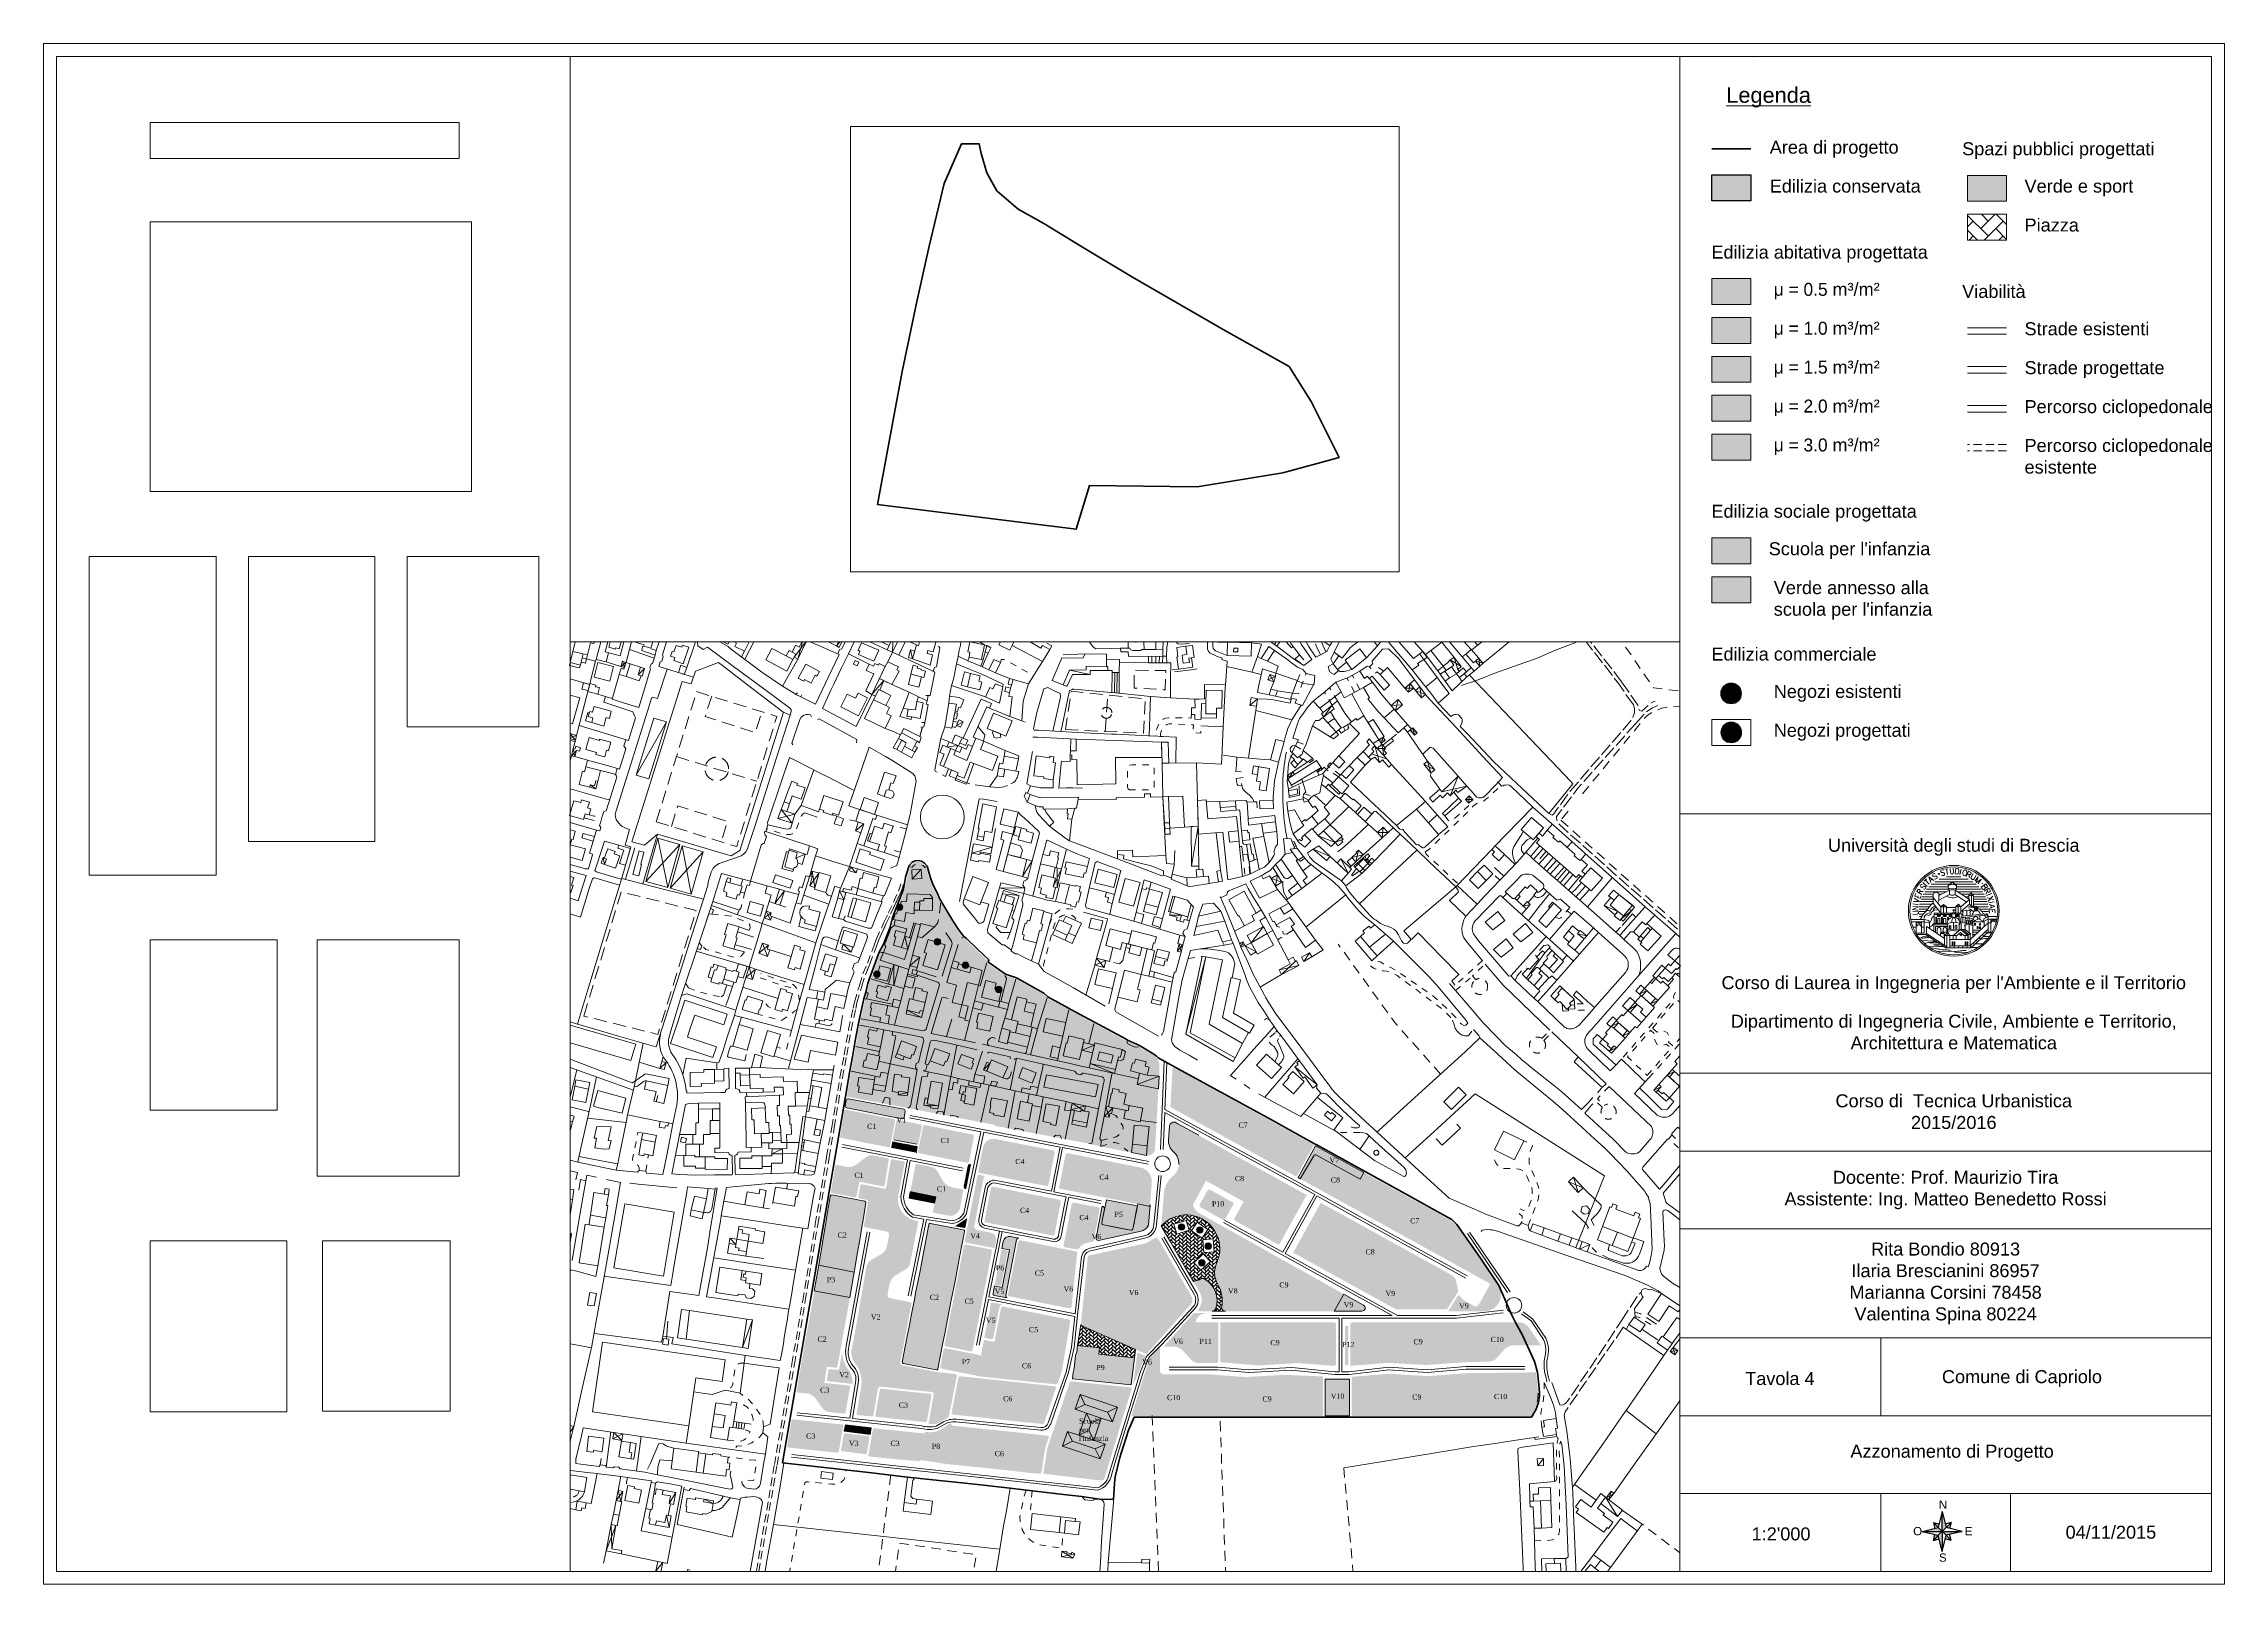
# Model space of a CAD drawing. Header units: millimetres. Extents: x 4297 to 8160, y 446 to 1634.
# Drawn here: x 6478 to 8160, y 446 to 1634 of the extents above; entities outside this region: 1.
import ezdxf

# ---------------------------------------------------------------- set-up
doc = ezdxf.new("R2010")
doc.units = ezdxf.units.MM
doc.header["$LTSCALE"] = 0.1
doc.header["$XCLIPFRAME"] = 2
doc.linetypes.add('TRATTEGGIATA', pattern=[19.05, 12.7, -6.35])
for name, color, linetype, lineweight in [('1_BASE', 7, 'Continuous', 9), ('1_CARTIGLIO', 7, 'Continuous', 9), ('4_ RETINO PARCHEGGIO', 4, 'Continuous', 9), ('4_AREA DI PROGETTO', 1, 'Continuous', 50), ('4_ASILO', 22, 'Continuous', 9), ('4_CONSERVARE', 255, 'Continuous', 30), ('4_NEGOZI', 1, 'Continuous', 9), ('4_PIAZZA', 251, 'Continuous', 9), ('4_PISTACICL', 30, 'Continuous', 20), ('4_RETINO ASILO', 2, 'Continuous', 9), ('4_RETINO VERDE PUBBLICO', 3, 'Continuous', 9), ('4_STRADE ESISTENTI', 251, 'Continuous', 20), ('4_VERDE SOCIALE', 96, 'Continuous', 9), ('4L - Strade', 10, 'Continuous', 20), ('_mu 1', 210, 'Continuous', 9), ('_mu 1.5', 242, 'Continuous', 9), ('_mu 2', 1, 'Continuous', 9), ('_mu 3', 18, 'Continuous', 9)]:
    doc.layers.add(name, color=color, linetype=linetype, lineweight=lineweight)
doc.layers.add('4L - Scritte', color=7, linetype='Continuous')
doc.layers.add('_mu 0.5', color=7, linetype='Continuous', lineweight=9, true_color=0xff5cff)
doc.styles.add('ROMANC', font='romanc', dxfattribs={"width": 0.9, "height": 0.4})
doc.styles.add('ROUND', font='times.ttf')
doc.styles.get("Standard").update_dxf_attribs({"font": 'arial.ttf'})
picture_1 = doc.add_image_def('image1.png', size_in_pixel=(470, 63))
picture_2 = doc.add_image_def('image2.png', size_in_pixel=(185, 464))
picture_3 = doc.add_image_def('image3.png', size_in_pixel=(185, 248))
picture_4 = doc.add_image_def('image4.png', size_in_pixel=(207, 344))
picture_5 = doc.add_image_def('image5.png', size_in_pixel=(184, 415))
picture_6 = doc.add_image_def('image6.png', size_in_pixel=(192, 248))
picture_7 = doc.add_image_def('image7.png', size_in_pixel=(199, 249))
picture_8 = doc.add_image_def('image8.png', size_in_pixel=(186, 248))
picture_9 = doc.add_image_def('image9.png', size_in_pixel=(759, 616))
picture_10 = doc.add_image_def('image10.png', size_in_pixel=(468, 393))
pattern_1 = [(45, (2775.228, 24.3661), (3e-16, 2.873682), [6.096, -2.032]), (135, (2776.665, 25.803), (3e-16, 2.873682), [6.096, -2.032])]

msp = doc.modelspace()

# ---------------------------------------------------------------- hatches: boundary and pattern name
at = {"layer": '1_CARTIGLIO', "lineweight": 5, "ltscale": 0.2}
h = msp.add_hatch(color=256, dxfattribs=at)
h.paths.add_polyline_path([(7935.4, 493.2), (7939.2, 489.4), (7939.9, 492.1)])
h.paths.add_polyline_path([(7942.2, 501.7), (7942.2, 486.4), (7945.2, 489.4)])
h.paths.add_polyline_path([(7945.2, 489.4), (7947.9, 488.7), (7949, 493.2)])
h.paths.add_polyline_path([(7957.6, 486.4), (7942.2, 486.4), (7945.2, 483.4)])
h.paths.add_polyline_path([(7949, 479.5), (7945.2, 483.4), (7944.5, 480.6)])
h.paths.add_polyline_path([(7942.2, 486.4), (7939.2, 483.4), (7942.2, 471)])
h.paths.add_polyline_path([(7936.5, 484.1), (7935.4, 479.5), (7939.2, 483.4)])
h.paths.add_polyline_path([(7942.2, 486.4), (7939.2, 489.4), (7926.8, 486.4)])
at = {"layer": '4_ RETINO PARCHEGGIO', "ltscale": 5, "transparency": 33554687}
h = msp.add_hatch(color=256, dxfattribs=at)
h.dxf.hatch_style = 1
h.paths.add_polyline_path([(7151.1, 778.4), (7131.5, 782.2), (7132.5, 787.1), (7152.1, 783.3)])
h = msp.add_hatch(color=256, dxfattribs=at)
h.dxf.hatch_style = 1
h.paths.add_polyline_path([(7166, 744.4), (7147.3, 748.1), (7146.3, 748.3), (7145.4, 743.4), (7165, 739.5)])
h = msp.add_hatch(color=256, dxfattribs=at)
h.dxf.hatch_style = 1
edge = h.paths.add_edge_path()
edge.add_line((7320, 737.7), (7297.5, 742.1))
edge.add_line((7297.5, 742.1), (7294, 724.5))
edge.add_arc((7295.5, 724.2), 1.5, 168.9274, 258.9187)
edge.add_line((7295.2, 722.7), (7316.3, 718.6))
edge.add_arc((7316.6, 720.1), 1.5, 258.9187, 348.9187)
edge.add_line((7318, 719.8), (7321.2, 736))
edge.add_arc((7319.7, 736.2), 1.5, 348.9187, 438.9081)
h = msp.add_hatch(color=256, dxfattribs=at)
h.dxf.hatch_style = 1
edge = h.paths.add_edge_path()
edge.add_line((7377.5, 749.8), (7396, 739.6))
edge.add_line((7396, 739.6), (7389.7, 728.3))
edge.add_line((7389.7, 728.3), (7389.7, 728.2))
edge.add_line((7389.7, 728.2), (7388.5, 726.1))
edge.add_line((7388.5, 726.1), (7370.1, 736.4))
edge.add_arc((7370.8, 737.7), 1.5, 151.0934, 240.7723, ccw=False)
edge.add_line((7369.5, 738.5), (7371.1, 741.4))
edge.add_line((7371.1, 741.4), (7373.8, 746.2))
edge.add_line((7373.8, 746.2), (7375.5, 749.3))
edge.add_arc((7376.8, 748.5), 1.5, 61.102, 151.0934, ccw=False)
h = msp.add_hatch(color=256, dxfattribs=at)
h.dxf.hatch_style = 1
h.paths.add_polyline_path([(7103.1, 686.4), (7075.7, 691.8), (7072.2, 672), (7099.7, 666.7)])
h = msp.add_hatch(color=256, dxfattribs=at)
h.dxf.hatch_style = 1
h.paths.add_polyline_path([(7216.7, 703.7), (7221.6, 702.7), (7216.3, 675.7), (7211.4, 676.7)])
h = msp.add_hatch(color=256, dxfattribs=at)
h.dxf.hatch_style = 1
edge = h.paths.add_edge_path()
edge.add_line((4327.9, 662), (4324.5, 642.3))
edge.add_line((4324.5, 642.3), (4297, 647.7))
edge.add_line((4297, 647.7), (4300.4, 667.4))
edge.add_line((4300.4, 667.4), (4327.9, 662))
h = msp.add_hatch(color=256, dxfattribs=at)
h.dxf.hatch_style = 1
edge = h.paths.add_edge_path()
edge.add_line((7384, 647.5), (7359.5, 647.5))
edge.add_line((7359.5, 647.5), (7359.5, 624.5))
edge.add_line((7359.5, 624.5), (7366, 624.5))
edge.add_line((7366, 624.5), (7366, 617.9))
edge.add_arc((7367.5, 617.9), 1.5, 180, 261.0858)
edge.add_line((7367.3, 616.4), (7368.4, 616.3))
edge.add_line((7368.4, 616.3), (7382.5, 616.3))
edge.add_arc((7382.5, 617.8), 1.5, 270, 360)
edge.add_line((7384, 617.8), (7384, 647.5))
h = msp.add_hatch(color=256, dxfattribs=at)
h.dxf.hatch_style = 1
h.paths.add_polyline_path([(7481.7, 644.8), (7481.7, 614.8), (7484.2, 614.8), (7484.2, 644.8)])
h = msp.add_hatch(color=256, dxfattribs=at)
h.dxf.hatch_style = 1
edge = h.paths.add_edge_path()
edge.add_line((7173.8, 627.5), (7204.1, 621.5))
edge.add_arc((7204, 620), 1.5, -11.0991, 84.4681, ccw=False)
edge.add_line((7205.4, 619.8), (7202.9, 606.9))
edge.add_arc((7201.4, 607.2), 1.51, 259.8172, 348.7681, ccw=False)
edge.add_line((7201.2, 605.7), (7170.8, 611.8))
edge.add_arc((7171.3, 613.5), 1.77, 165.8742, 255.2346, ccw=False)
edge.add_line((7169.6, 613.9), (7172, 626.5))
edge.add_arc((7173.6, 625.8), 1.71, 81.5848, 156.6476, ccw=False)
h = msp.add_hatch(color=256, dxfattribs=at)
h.dxf.hatch_style = 1
h.paths.add_polyline_path([(7271.8, 609), (7271.3, 604), (7316.7, 599.3), (7319.3, 620.2), (7291.6, 623), (7292.1, 628), (7275.2, 629.8), (7274.7, 624.8), (7273.8, 621.9), (7272.8, 611.9)])
h = msp.add_hatch(color=256, dxfattribs=at)
h.dxf.hatch_style = 1
h.paths.add_polyline_path([(7116.1, 566.2), (7096.2, 568.5), (7095.4, 563.6), (7115.3, 561.2)])
h = msp.add_hatch(color=256, dxfattribs=at)
h.dxf.hatch_style = 1
h.paths.add_polyline_path([(7160.4, 562.9), (7159.1, 563), (7158.3, 563.1), (7157.6, 563.2), (7157.3, 560.8), (7153.9, 541.3), (7166, 539.8), (7170.9, 538.8), (7172.3, 538.6), (7172.6, 539.6), (7178, 567.1), (7178.3, 569.5), (7178, 569.5), (7177.6, 569.5), (7177.3, 569.4), (7177, 569.4), (7176.6, 569.3), (7176.3, 569.2), (7176, 569), (7175.7, 568.9), (7175.2, 568.6), (7174.7, 568.3), (7173.7, 567.6), (7171.7, 566.2), (7169.6, 565), (7168.6, 564.4), (7167.5, 563.9), (7167.1, 563.8), (7166.7, 563.6), (7166.3, 563.5), (7165.9, 563.4), (7165.5, 563.3), (7165.1, 563.2), (7164.7, 563.2), (7164.3, 563.1), (7163.6, 563), (7163, 563), (7162.3, 562.9), (7161.7, 562.9), (7161, 562.9)])
at = {"layer": '4_ASILO'}
h = msp.add_hatch(dxfattribs=at)
h.set_pattern_fill('TEGOLE01', color=256, pattern_type=2)
h.set_pattern_definition([(0, (2475.5111, -1643.49347), (0.25, 0.4), [0.44, -0.06]), (0, (2475.5111, -1643.46347), (0.25, 0.4), [0.44, -0.06]), (90, (2475.9511, -1643.49347), (-0.25, 0.4), [0.4, -0.4]), (90, (2476.0111, -1643.49347), (-0.25, 0.4), [0.4, -0.4])])
h.paths.add_polyline_path([(7277.3, 591.9), (7273.4, 580.6), (7281, 584.3)])
h.paths.add_polyline_path([(7293.5, 573.7), (7282.2, 577.6), (7285.9, 570)])
h.paths.add_polyline_path([(7285.9, 570), (7282.2, 577.6), (7276.4, 560.5), (7284, 564.3)])
h.paths.add_polyline_path([(7287.8, 556.7), (7276.4, 560.5), (7267.6, 563.5), (7271.4, 555.9), (7288.9, 550), (7296.5, 553.7)])
h.paths.add_polyline_path([(7271.4, 555.9), (7267.6, 563.5), (7263.8, 552.2)])
h.paths.add_polyline_path([(7277.3, 591.9), (7281, 584.3), (7298.5, 578.4), (7306.2, 582.1)])
h = msp.add_hatch(dxfattribs=at)
h.set_pattern_fill('TEGOLE01', color=24, angle=270, pattern_type=2)
h.set_pattern_definition([(270, (2475.4811, -1643.52347), (0.4, -0.25), [0.44, -0.06]), (270, (2475.5111, -1643.52347), (0.4, -0.25), [0.44, -0.06]), (0, (2475.4811, -1643.96347), (0.4, 0.25), [0.4, -0.4]), (0, (2475.4811, -1644.02347), (0.4, 0.25), [0.4, -0.4])])
h.paths.add_polyline_path([(7288.9, 550), (7271.4, 555.9), (7263.8, 552.2), (7292.7, 542.4)])
h.paths.add_polyline_path([(7296.5, 553.7), (7288.9, 550), (7292.7, 542.4)])
h.paths.add_polyline_path([(7293.5, 573.7), (7285.9, 570), (7284, 564.3), (7287.8, 556.7)])
h.paths.add_polyline_path([(7284, 564.3), (7276.4, 560.5), (7287.8, 556.7)])
h.paths.add_polyline_path([(7298.5, 578.4), (7281, 584.3), (7273.4, 580.6), (7282.2, 577.6), (7293.5, 573.7), (7302.3, 570.8)])
h.paths.add_polyline_path([(7306.2, 582.1), (7298.5, 578.4), (7302.3, 570.8)])
at = {"layer": '4_CONSERVARE', "ltscale": 5, "transparency": 33554585}
h = msp.add_hatch(color=251, dxfattribs=at)
h.dxf.hatch_style = 1
h.paths.add_polyline_path([(7764.5, 1532.4), (7794.5, 1532.4), (7794.5, 1512.4), (7764.5, 1512.4)])
h = msp.add_hatch(color=251, dxfattribs=at)
h.dxf.hatch_style = 1
edge = h.paths.add_edge_path()
edge.add_line((7152.4, 1002.7), (7154.5, 1002.2))
edge.add_line((7154.5, 1002.2), (7156.5, 1000.8))
edge.add_line((7156.5, 1000.8), (7158.4, 998.8))
edge.add_line((7158.4, 998.8), (7160, 992.8))
edge.add_line((7160, 992.8), (7161.1, 989.3))
edge.add_line((7161.1, 989.3), (7163, 984.3))
edge.add_line((7163, 984.3), (7165.9, 978.2))
edge.add_line((7165.9, 978.2), (7168.1, 973.5))
edge.add_line((7168.1, 973.5), (7169.7, 970.8))
edge.add_line((7169.7, 970.8), (7178.2, 956.8))
edge.add_line((7178.2, 956.8), (7183.2, 949))
edge.add_line((7183.2, 949), (7187, 944.3))
edge.add_line((7187, 944.3), (7188.9, 942.8))
edge.add_line((7188.9, 942.8), (7197.1, 935))
edge.add_line((7197.1, 935), (7205.7, 926.7))
edge.add_line((7205.7, 926.7), (7205.2, 925))
edge.add_line((7205.2, 925), (7207.9, 923.1))
edge.add_line((7207.9, 923.1), (7219.3, 915.1))
edge.add_line((7219.3, 915.1), (7227.8, 912.3))
edge.add_line((7227.8, 912.3), (7248.7, 900.7))
edge.add_line((7248.7, 900.7), (7251.8, 897.8))
edge.add_line((7251.8, 897.8), (7275.9, 884.7))
edge.add_line((7275.9, 884.7), (7287.8, 878.1))
edge.add_line((7287.8, 878.1), (7312.2, 865))
edge.add_line((7312.2, 865), (7313.4, 864.3))
edge.add_line((7313.4, 864.3), (7322.5, 860.1))
edge.add_line((7322.5, 860.1), (7333.7, 853.6))
edge.add_line((7333.7, 853.6), (7335.7, 852))
edge.add_line((7335.7, 852), (7336.7, 851))
edge.add_line((7336.7, 851), (7337.6, 849.5))
edge.add_line((7337.6, 849.5), (7338.3, 847.2))
edge.add_line((7338.3, 847.2), (7338.3, 837.4))
edge.add_line((7338.3, 837.4), (7337.7, 827.7))
edge.add_line((7337.7, 827.7), (7337.2, 819))
edge.add_line((7337.2, 819), (7336.2, 801.6))
edge.add_line((7336.2, 801.6), (7336.2, 800.8))
edge.add_line((7336.2, 800.8), (7336.1, 800.1))
edge.add_line((7336.1, 800.1), (7334.9, 779.7))
edge.add_arc((7326.5, 785.6), 10.3, 290.8156, 324.7893, ccw=False)
edge.add_line((7330.1, 776), (7328.5, 776.3))
edge.add_line((7328.5, 776.3), (7316.9, 778.5))
edge.add_line((7316.9, 778.5), (7293.3, 783.1))
edge.add_line((7293.3, 783.1), (7284, 785.4))
edge.add_line((7284, 785.4), (7263, 789.4))
edge.add_line((7263, 789.4), (7256.9, 790.5))
edge.add_line((7256.9, 790.5), (7243.5, 793.1))
edge.add_line((7243.5, 793.1), (7233.7, 794.9))
edge.add_line((7233.7, 794.9), (7226.5, 796.3))
edge.add_line((7226.5, 796.3), (7221.8, 797.2))
edge.add_line((7221.8, 797.2), (7212, 799.1))
edge.add_line((7212, 799.1), (7211.1, 799.9))
edge.add_line((7211.1, 799.9), (7200.8, 801.9))
edge.add_line((7200.8, 801.9), (7184.4, 805.1))
edge.add_line((7184.4, 805.1), (7183.1, 805.4))
edge.add_line((7183.1, 805.4), (7177.2, 806.5))
edge.add_line((7177.2, 806.5), (7172.2, 807.4))
edge.add_line((7172.2, 807.4), (7166.2, 808.6))
edge.add_line((7166.2, 808.6), (7152, 811.4))
edge.add_line((7152, 811.4), (7144.4, 812.8))
edge.add_line((7144.4, 812.8), (7130.5, 815.4))
edge.add_line((7130.5, 815.4), (7124.8, 816.6))
edge.add_line((7124.8, 816.6), (7101.6, 820.8))
edge.add_line((7101.6, 820.8), (7097.3, 821.6))
edge.add_line((7097.3, 821.6), (7100.7, 841.2))
edge.add_line((7100.7, 841.2), (7101.7, 846.9))
edge.add_line((7101.7, 846.9), (7102.6, 852))
edge.add_line((7102.6, 852), (7105.1, 866.2))
edge.add_line((7105.1, 866.2), (7105.9, 871.2))
edge.add_line((7105.9, 871.2), (7107, 876.8))
edge.add_line((7107, 876.8), (7108.1, 881.7))
edge.add_line((7108.1, 881.7), (7111.4, 896.7))
edge.add_line((7111.4, 896.7), (7112.8, 902))
edge.add_line((7112.8, 902), (7114, 906.7))
edge.add_line((7114, 906.7), (7114.5, 908.5))
edge.add_line((7114.5, 908.5), (7115.9, 912.4))
edge.add_line((7115.9, 912.4), (7123.2, 932.6))
edge.add_line((7123.2, 932.6), (7126.5, 938.9))
edge.add_line((7126.5, 938.9), (7131.6, 951.9))
edge.add_line((7131.6, 951.9), (7133.4, 958.3))
edge.add_line((7133.4, 958.3), (7134.7, 962.7))
edge.add_line((7134.7, 962.7), (7138.9, 973.2))
edge.add_line((7138.9, 973.2), (7142, 981.4))
edge.add_line((7142, 981.4), (7143.7, 990.6))
edge.add_line((7143.7, 990.6), (7146.2, 998.7))
edge.add_line((7146.2, 998.7), (7146.5, 999.6))
edge.add_line((7146.5, 999.6), (7148.3, 1001.6))
edge.add_line((7148.3, 1001.6), (7150.4, 1002.5))
edge.add_line((7150.4, 1002.5), (7152.4, 1002.7))
at = {"layer": '4_NEGOZI', "ltscale": 5}
h = msp.add_hatch(color=7, dxfattribs=at)
h.dxf.hatch_style = 1
edge = h.paths.add_edge_path()
edge.add_arc((7779.4, 1132.5), 8, 0, 360)
at = {"layer": '4_NEGOZI', "transparency": 33554687}
h = msp.add_hatch(color=256, dxfattribs=at)
h.dxf.hatch_style = 1
edge = h.paths.add_edge_path()
edge.add_arc((7779.5, 1102.4), 8, 0, 360)
at = {"layer": '4_NEGOZI', "ltscale": 5}
h = msp.add_hatch(color=251, dxfattribs=at)
h.dxf.hatch_style = 1
edge = h.paths.add_edge_path()
edge.add_arc((7138.1, 967.6), 2.5, 0, 360)
h = msp.add_hatch(color=7, dxfattribs=at)
h.dxf.hatch_style = 1
edge = h.paths.add_edge_path()
edge.add_arc((7138.1, 967.6), 2.5, 0, 360)
h = msp.add_hatch(color=251, dxfattribs=at)
h.dxf.hatch_style = 1
edge = h.paths.add_edge_path()
edge.add_arc((7167.2, 941), 2.5, 0, 360)
h = msp.add_hatch(color=7, dxfattribs=at)
h.dxf.hatch_style = 1
edge = h.paths.add_edge_path()
edge.add_arc((7167.2, 941), 2.5, 0, 360)
h = msp.add_hatch(color=251, dxfattribs=at)
h.dxf.hatch_style = 1
edge = h.paths.add_edge_path()
edge.add_arc((7188.9, 922.9), 2.5, 0, 360)
h = msp.add_hatch(color=7, dxfattribs=at)
h.dxf.hatch_style = 1
edge = h.paths.add_edge_path()
edge.add_arc((7188.9, 922.9), 2.5, 0, 360)
h = msp.add_hatch(color=251, dxfattribs=at)
h.dxf.hatch_style = 1
edge = h.paths.add_edge_path()
edge.add_arc((7120.6, 916.1), 2.5, 0, 360)
h = msp.add_hatch(color=7, dxfattribs=at)
h.dxf.hatch_style = 1
edge = h.paths.add_edge_path()
edge.add_arc((7120.6, 916.1), 2.5, 0, 360)
h = msp.add_hatch(color=251, dxfattribs=at)
h.dxf.hatch_style = 1
edge = h.paths.add_edge_path()
edge.add_arc((7214.6, 904.3), 2.5, 0, 360)
h = msp.add_hatch(color=7, dxfattribs=at)
h.dxf.hatch_style = 1
edge = h.paths.add_edge_path()
edge.add_arc((7214.6, 904.3), 2.5, 0, 360)
at = {"layer": '4_NEGOZI', "transparency": 33554687}
h = msp.add_hatch(color=256, dxfattribs=at)
h.dxf.hatch_style = 1
edge = h.paths.add_edge_path()
edge.add_arc((7355.5, 721.1), 2.5, 0, 360)
h = msp.add_hatch(color=256, dxfattribs=at)
h.dxf.hatch_style = 1
edge = h.paths.add_edge_path()
edge.add_arc((7369.6, 718.8), 2.5, 0, 360)
h = msp.add_hatch(color=256, dxfattribs=at)
h.dxf.hatch_style = 1
edge = h.paths.add_edge_path()
edge.add_arc((7376.1, 706.4), 2.5, 0, 360)
h = msp.add_hatch(color=256, dxfattribs=at)
h.dxf.hatch_style = 1
edge = h.paths.add_edge_path()
edge.add_arc((7371.2, 693.5), 2.5, 0, 360)
at = {"layer": '4_PIAZZA', "ltscale": 5, "transparency": 33554687}
h = msp.add_hatch(dxfattribs=at)
h.set_pattern_fill('AR-HBONE', color=256, scale=0.08)
h.set_pattern_definition([(45, (2753.319, 272.529), (1e-15, 11.494728), [24.384, -8.128]), (135, (2759.067, 278.276), (1e-15, 11.494728), [24.384, -8.128])])
h.paths.add_polyline_path([(7961.8, 1502), (7991.8, 1502), (7991.8, 1482), (7961.8, 1482)])
at = {"layer": '4_PIAZZA', "ltscale": 5}
h = msp.add_hatch(dxfattribs=at)
h.set_pattern_fill('AR-HBONE', color=256, scale=0.02)
h.set_pattern_definition(pattern_1)
h.paths.add_polyline_path([(7339.9, 722, 0.076318), (7340.1, 721.4), (7346.5, 710.5), (7358.1, 690.5), (7364.7, 679.1, 0.05806), (7370.4, 681.1, -0.243559), (7373.1, 681, -0.362869), (7382, 658.3, -0.322066), (7379.1, 656.2), (7389.5, 656.2, -0.473345), (7386.5, 659.8, 0.18656), (7383.7, 676.2, -0.24557), (7382.7, 693.8, 0.851392)])
h.paths.add_polyline_path([(7352, 715.6), (7349.6, 723.2), (7359.1, 726.2), (7361.5, 718.6)], flags=16)
h.paths.add_polyline_path([(7363.1, 718.2), (7367.6, 724.9), (7375.9, 719.3), (7371.4, 712.6)], flags=16)
h.paths.add_polyline_path([(7371.9, 711.3), (7379.9, 711.9), (7380.7, 702), (7373.6, 701.4), (7372.7, 701.4)], flags=16)
h.paths.add_polyline_path([(7372.3, 700.4), (7377.8, 694.6), (7370.5, 687.8), (7365, 693.6)], flags=16)
h = msp.add_hatch(dxfattribs=at)
h.set_pattern_fill('AR-HBONE', color=256, scale=0.02)
h.set_pattern_definition(pattern_1)
edge = h.paths.add_edge_path()
edge.add_line((7277.9, 646), (7275.2, 629.8))
edge.add_line((7275.2, 629.8), (7292.1, 628))
edge.add_line((7292.1, 628), (7291.6, 623))
edge.add_line((7291.6, 623), (7319.3, 620.2))
edge.add_line((7319.3, 620.2), (7320, 626.7))
edge.add_line((7320, 626.7), (7278.7, 645))
edge.add_arc((7278.9, 646.1), 1.07, 182.5409, 256.3908, ccw=False)
at = {"layer": '4_RETINO ASILO', "ltscale": 5, "transparency": 33554687}
h = msp.add_hatch(color=256, dxfattribs=at)
h.dxf.hatch_style = 1
h.paths.add_polyline_path([(7764.5, 1252.4), (7794.5, 1252.4), (7794.5, 1232.4), (7764.5, 1232.4)])
h = msp.add_hatch(color=256, dxfattribs=at)
h.dxf.hatch_style = 1
h.paths.add_polyline_path([(7277.3, 591.9), (7273.4, 580.6), (7282.2, 577.6), (7276.4, 560.5), (7267.6, 563.5), (7263.8, 552.2), (7292.7, 542.4), (7296.5, 553.7), (7287.8, 556.7), (7293.5, 573.7), (7302.3, 570.8), (7306.2, 582.1)])
at = {"layer": '4_RETINO VERDE PUBBLICO', "ltscale": 5, "transparency": 33554687}
h = msp.add_hatch(color=256, dxfattribs=at)
h.dxf.hatch_style = 1
h.paths.add_polyline_path([(7961.8, 1532), (7991.8, 1532), (7991.8, 1512), (7961.8, 1512)])
h = msp.add_hatch(color=256, dxfattribs=at)
h.dxf.hatch_style = 1
edge = h.paths.add_edge_path()
edge.add_line((7096.1, 814.7), (7096.8, 818.6))
edge.add_arc((7098.3, 818.4), 1.5, 79.608, 170.2347, ccw=False)
edge.add_line((7098.6, 819.9), (7124.5, 815.1))
edge.add_line((7124.5, 815.1), (7130.2, 814))
edge.add_line((7130.2, 814), (7141.2, 811.9))
edge.add_arc((7140.9, 810.5), 1.5, -11.0887, 79.4635, ccw=False)
edge.add_line((7142.4, 810.2), (7141.5, 805.8))
edge.add_arc((7140.1, 806.1), 1.5, 258.9113, 348.9113, ccw=False)
edge.add_line((7139.8, 804.6), (7097.3, 813))
edge.add_arc((7097.6, 814.4), 1.48, 169.5148, 259.6312, ccw=False)
h = msp.add_hatch(color=256, dxfattribs=at)
h.dxf.hatch_style = 1
h.paths.add_polyline_path([(7136.7, 803.7, 0.414176), (7135.6, 802.9), (7132.9, 789.6, 0.414214), (7133.7, 788.4), (7151.4, 784.9, 0.414214), (7152.6, 785.7), (7155.2, 799.1, 0.414251), (7154.4, 800.2)])
h = msp.add_hatch(color=256, dxfattribs=at)
h.dxf.hatch_style = 1
edge = h.paths.add_edge_path()
edge.add_line((7458.9, 783.7), (7445.4, 759.2))
edge.add_line((7445.4, 759.2), (7447.1, 758.2))
edge.add_line((7447.1, 758.2), (7457.5, 775.9))
edge.add_arc((7458.8, 775.2), 1.5, 55.517, 151.0934, ccw=False)
edge.add_line((7459.6, 776.5), (7493.2, 757.9))
edge.add_line((7493.2, 757.9), (7496.1, 763.2))
edge.add_line((7496.1, 763.2), (7458.9, 783.7))
at = {"layer": '4_RETINO VERDE PUBBLICO'}
h = msp.add_hatch(color=256, dxfattribs=at)
h.dxf.hatch_style = 1
h.paths.add_polyline_path([(7099.2, 610.4, -0.208209), (7094, 626.5), (7091.5, 612.2, -0.414214), (7089.7, 611), (7084.2, 611.6, 0.399539), (7083.1, 610.7), (7082, 603.3, 0.428127), (7082.9, 602.1), (7100.1, 600.3, -0.428464), (7101.5, 598.6, 0.190002)])
edge = h.paths.add_edge_path()
edge.add_line((7143.5, 642.4), (7147.3, 662))
edge.add_arc((7146.1, 662), 1.23, 359.615, 443.3236)
edge.add_line((7146.2, 663.2), (7130.7, 666.3))
edge.add_arc((7131.2, 668.7), 2.5, 168.9113, 258.9113, ccw=False)
edge.add_line((7128.7, 669.2), (7130.3, 677))
edge.add_arc((7140.6, 675), 10.5, 117.4901, 168.9113, ccw=False)
edge.add_line((7135.7, 684.3), (7142.3, 688.2))
edge.add_arc((7138.9, 694.9), 7.5, 296.9243, 348.9113)
edge.add_line((7146.2, 693.4), (7152.4, 724.7))
edge.add_arc((7151.4, 724.9), 1, 348.9113, 439.0163)
edge.add_line((7151.6, 725.8), (7150.2, 726.1))
edge.add_arc((7153.3, 742.3), 16.5, 169.0211, 259.0163, ccw=False)
edge.add_line((7137.1, 745.5), (7142, 770.5))
edge.add_arc((7141, 770.7), 1, 349.0211, 449.3755)
edge.add_line((7141, 771.7), (7132.4, 773.4))
edge.add_arc((7132.2, 772.4), 1, 78.9151, 170.5245)
edge.add_line((7131.2, 772.6), (7127.8, 751.9))
edge.add_arc((7126.3, 752.2), 1.5, 258.9455, 350.5245, ccw=False)
edge.add_line((7126, 750.7), (7108.9, 754.1))
edge.add_arc((7108.7, 753.1), 1, 78.9455, 170.5245)
edge.add_line((7107.7, 753.2), (7106.2, 744.4))
edge.add_arc((7107.2, 744.2), 1, 170.5245, 258.9727)
edge.add_line((7107, 743.2), (7112.5, 742.1))
edge.add_arc((7112.2, 740.7), 1.5, -9.4755, 78.9727, ccw=False)
edge.add_line((7113.7, 740.4), (7111.3, 726.4))
edge.add_line((7111.3, 726.4), (7110.6, 722.1))
edge.add_arc((7111.6, 721.9), 1, 170.5214, 258.9113)
edge.add_line((7111.4, 720.9), (7128, 717.7))
edge.add_arc((7127.5, 715.2), 2.5, -11.0887, 78.9113, ccw=False)
edge.add_line((7129.9, 714.7), (7128.4, 706.9))
edge.add_arc((7118.1, 708.9), 10.5, 297.4901, 348.9113, ccw=False)
edge.add_line((7122.9, 699.6), (7116.4, 695.7))
edge.add_arc((7119.8, 689.1), 7.5, 116.9243, 168.9113)
edge.add_line((7112.4, 690.5), (7110.7, 680.5))
edge.add_line((7110.7, 680.5), (7107.8, 663.7))
edge.add_line((7107.8, 663.7), (7104, 642.1))
edge.add_line((7104, 642.1), (7101.4, 628.3))
edge.add_arc((7115, 624.5), 14.2, 164.406, 223.5327)
edge.add_arc((7085.3, 601.7), 23.4, -10.6441, 33.8637, ccw=False)
edge.add_line((7108.4, 597.4), (7104.9, 577.4))
edge.add_arc((7105.9, 577.2), 1.06, 171.395, 267.3252)
edge.add_line((7105.9, 576.1), (7116.7, 575))
edge.add_arc((7116.7, 576.2), 1.13, 270.5213, 352.7296)
edge.add_line((7117.8, 576), (7121.4, 596.8))
edge.add_arc((7122.9, 596.5), 1.5, 84.0905, 170.1294, ccw=False)
edge.add_line((7123.1, 598), (7143, 595.9))
edge.add_line((7143, 595.9), (7163, 593.9))
edge.add_arc((7162.8, 592.4), 1.5, -9.8706, 84.0905, ccw=False)
edge.add_line((7164.3, 592.1), (7160.3, 569.1))
edge.add_line((7160.3, 569.1), (7162.2, 569))
edge.add_line((7162.2, 569), (7163.2, 569))
edge.add_line((7163.2, 569), (7164.2, 569))
edge.add_line((7164.2, 569), (7164.9, 569.1))
edge.add_line((7164.9, 569.1), (7165.6, 569.2))
edge.add_line((7165.6, 569.2), (7166.3, 569.3))
edge.add_line((7166.3, 569.3), (7167, 569.5))
edge.add_line((7167, 569.5), (7167.6, 569.7))
edge.add_line((7167.6, 569.7), (7168.1, 569.9))
edge.add_line((7168.1, 569.9), (7168.6, 570.2))
edge.add_line((7168.6, 570.2), (7169.4, 570.6))
edge.add_line((7169.4, 570.6), (7170.2, 571.1))
edge.add_line((7170.2, 571.1), (7171, 571.6))
edge.add_line((7171, 571.6), (7171.7, 572.1))
edge.add_line((7171.7, 572.1), (7173.9, 573.4))
edge.add_line((7173.9, 573.4), (7176, 574.8))
edge.add_line((7176, 574.8), (7179.3, 591.4))
edge.add_line((7179.3, 591.4), (7182.2, 606))
edge.add_arc((7180.7, 606.3), 1.5, 348.9113, 444.1132)
edge.add_line((7180.8, 607.8), (7167.1, 609.2))
edge.add_line((7167.1, 609.2), (7139.6, 614.6))
edge.add_arc((7139.9, 616.1), 1.5, 169.0163, 258.9106, ccw=False)
edge.add_line((7138.5, 616.3), (7143.5, 642.4))
at = {"layer": '4_RETINO VERDE PUBBLICO', "ltscale": 5, "transparency": 33554687}
h = msp.add_hatch(color=256, dxfattribs=at)
h.dxf.hatch_style = 1
h.paths.add_polyline_path([(7192.7, 769.3, 0.426681), (7190.9, 768.1), (7187.9, 752.4, 0.414212), (7189.1, 750.7), (7189.4, 752.1)])
h = msp.add_hatch(color=256, dxfattribs=at)
h.dxf.hatch_style = 1
h.paths.add_polyline_path([(7197.8, 718.9, -0.41416), (7195.7, 722.1), (7202.9, 759.1, -0.414237), (7204.7, 760.3), (7199.3, 761.4, 0.422996), (7198.1, 760.5), (7192.7, 733.2), (7191.7, 727.7), (7190.3, 720.9), (7189.7, 717.4), (7188.4, 710.8, 0.413727), (7189.5, 709), (7211.3, 704.8), (7212.5, 711.1, 0.409178), (7208.6, 716.7)])
at = {"layer": '4_RETINO VERDE PUBBLICO', "transparency": 33554687}
h = msp.add_hatch(color=256, dxfattribs=at)
h.dxf.hatch_style = 1
h.paths.add_polyline_path([(7404.9, 711.8), (7386.4, 722.1), (7367.9, 732.5, -0.191403), (7364.3, 738.5), (7342.4, 750.2), (7342, 748.1), (7339.9, 722.6, 0.076297), (7339.9, 722, -0.851392), (7382.7, 693.8, 0.24557), (7383.7, 676.2, -0.18656), (7386.5, 659.8, 0.473345), (7389.5, 656.2), (7440.7, 656.2), (7389.7, 684.7)])
h.paths.add_polyline_path([(7373.1, 681, 0.243559), (7370.4, 681.1, -0.05806), (7364.7, 679.1), (7369.3, 671.2, -0.302928), (7368.4, 657.3, 0.620509), (7369, 656.2), (7379.1, 656.2, 0.322066), (7382, 658.3, 0.362869)])
at = {"layer": '4_RETINO VERDE PUBBLICO', "ltscale": 5, "transparency": 33554687}
h = msp.add_hatch(color=256, dxfattribs=at)
h.dxf.hatch_style = 1
edge = h.paths.add_edge_path()
edge.add_line((7188.9, 721.2), (7190.2, 728))
edge.add_arc((7176.9, 737.7), 16.5, 283.6362, 323.74, ccw=False)
edge.add_line((7180.8, 721.7), (7187.7, 720.4))
edge.add_arc((7187.9, 721.3), 1, 259.0163, 348.9113)
at = {"layer": '4_RETINO VERDE PUBBLICO'}
h = msp.add_hatch(color=256, dxfattribs=at)
h.dxf.hatch_style = 1
edge = h.paths.add_edge_path()
edge.add_line((7306.5, 720.5), (7301.6, 721.5))
edge.add_line((7301.6, 721.5), (7295.2, 722.7))
edge.add_arc((7295.5, 724.2), 1.5, 168.9274, 258.9187, ccw=False)
edge.add_line((7294, 724.5), (7296, 734.8))
edge.add_arc((7294, 735.2), 2, 348.9274, 438.9274)
edge.add_line((7294.4, 737.1), (7291.3, 720.9))
edge.add_line((7291.3, 720.9), (7289.6, 712.6))
edge.add_arc((7291.1, 712.3), 1.5, 168.9274, 282.132)
edge.add_line((7291.4, 710.8), (7324.3, 717.9))
edge.add_arc((7322.6, 725.7), 8, 282.132, 332.5982)
edge.add_arc((7328.4, 722.7), 1.5, 332.5982, 355.2323)
edge.add_line((7329.9, 722.6), (7331.2, 738.2))
edge.add_arc((7330.1, 738.3), 1.02, 258.9081, 355.2323, ccw=False)
edge.add_line((7329.9, 737.3), (7321.8, 738.9))
edge.add_line((7321.8, 738.9), (7320.6, 733))
edge.add_line((7320.6, 733), (7318.6, 722.7))
edge.add_line((7318.6, 722.7), (7318, 719.8))
edge.add_arc((7316.6, 720.1), 1.5, 258.9187, 351.0081, ccw=False)
edge.add_line((7316.3, 718.6), (7306.5, 720.5))
at = {"layer": '4_RETINO VERDE PUBBLICO', "ltscale": 5, "transparency": 33554687}
h = msp.add_hatch(color=256, dxfattribs=at)
h.dxf.hatch_style = 1
h.paths.add_polyline_path([(7226.6, 702.7), (7222.7, 703.5), (7217.1, 674.5), (7221, 673.8)])
h.paths.add_polyline_path([(7221, 673.8), (7211.2, 675.7), (7210.1, 670.1, 0.413421), (7211.3, 668.3), (7219.6, 666.7), (7221.1, 666.4, -0.418368), (7219.9, 668.2)])
h.paths.add_polyline_path([(7228.3, 711.3, -0.388364), (7230, 712.5), (7228.6, 712.8), (7223.6, 713.8, 0.409022), (7217.9, 710), (7216.8, 704.6), (7226.6, 702.7)])
h = msp.add_hatch(color=256, dxfattribs=at)
h.dxf.hatch_style = 1
h.paths.add_polyline_path([(7267.2, 720.5), (7267.2, 720.5), (7264.6, 707.3, 0.414116), (7265.8, 705.5), (7274.7, 703.8, 0.315104), (7276.2, 704.5, -0.20688), (7282.4, 708.9), (7286.6, 709.8, 0.299992), (7287.8, 710.9), (7288.8, 716.3)])
h = msp.add_hatch(color=256, dxfattribs=at)
h.dxf.hatch_style = 1
edge = h.paths.add_edge_path()
edge.add_line((7284, 699.1), (7325.9, 708.1))
edge.add_arc((7322.4, 724.2), 16.5, 282.132, 311.7167)
edge.add_arc((7335.4, 709.6), 3, 30.132, 131.7167, ccw=False)
edge.add_line((7338, 711.1), (7363.2, 667.7))
edge.add_arc((7358.5, 664.9), 5.5, -41.868, 30.132, ccw=False)
edge.add_line((7362.6, 661.2), (7328.8, 623.6))
edge.add_arc((7328.1, 624.3), 1, 246.132, 318.132, ccw=False)
edge.add_line((7327.7, 623.3), (7278.5, 645.1))
edge.add_arc((7278.9, 646), 1, 174.132, 246.132, ccw=False)
edge.add_line((7277.9, 646.1), (7283.2, 698.2))
edge.add_arc((7284.2, 698.1), 1, 102.132, 174.132, ccw=False)
h = msp.add_hatch(color=256, dxfattribs=at)
h.dxf.hatch_style = 1
h.paths.add_polyline_path([(7260.8, 661.1, -0.391504), (7259.7, 660.3), (7269, 658.4, 0.441887), (7270.7, 659.7), (7274.9, 700.5, -0.0061), (7275, 700.8, 0.394881), (7273.8, 702.4), (7267.6, 703.6, -0.414251), (7268.8, 701.9)])
h = msp.add_hatch(color=256, dxfattribs=at)
h.dxf.hatch_style = 1
h.paths.add_polyline_path([(7599.6, 675.8), (7585.2, 697), (7578.9, 685.5), (7593.7, 677.3), (7584.7, 661.1, -0.414214), (7581.3, 660.1), (7574.3, 664, -0.136371), (7570.3, 667.9, 0.563509), (7568.6, 668), (7561.2, 656.2), (7589.3, 656.2, 0.602259)])
h = msp.add_hatch(color=256, dxfattribs=at)
h.dxf.hatch_style = 1
edge = h.paths.add_edge_path()
edge.add_line((7553.6, 657.7), (7521, 657.7))
edge.add_arc((7521, 659.7), 2, 241.0934, 270, ccw=False)
edge.add_line((7520.1, 658), (7494.2, 672.3))
edge.add_line((7494.2, 672.3), (7501.9, 686.3))
edge.add_line((7501.9, 686.3), (7553.6, 657.7))
h = msp.add_hatch(color=256, dxfattribs=at)
h.dxf.hatch_style = 1
h.paths.add_polyline_path([(7203.3, 635.6), (7208.6, 634.6, 0.41427), (7210.3, 635.8), (7215, 659.3, -0.41427), (7217.9, 661.3), (7210.2, 662.8, 0.41435), (7208.4, 661.6)])
h = msp.add_hatch(color=256, dxfattribs=at)
h.dxf.hatch_style = 1
h.paths.add_polyline_path([(7495.8, 660.9), (7480.6, 669.4), (7473.2, 656.2), (7494.6, 656.2, 0.772695)])
h = msp.add_hatch(color=256, dxfattribs=at)
h.dxf.hatch_style = 1
h.paths.add_polyline_path([(7359.5, 647.5), (7366.2, 647.5, -0.355928), (7375, 654.7), (7365.5, 654.7, 0.213159), (7364.4, 654.2), (7342.3, 629.6, 0.648589), (7342.7, 628.8), (7349.3, 628.8, -0.22821), (7357.5, 624.8), (7362.5, 619.2, 0.190185), (7367.3, 616.4, -0.369345), (7366, 617.9), (7366, 624.5), (7359.5, 624.5)])
h = msp.add_hatch(color=256, dxfattribs=at)
h.dxf.hatch_style = 1
h.paths.add_polyline_path([(7327.4, 620.8, 0.409945), (7326.8, 622.1), (7322.6, 623.9, 0.501956), (7321.2, 623.2), (7318.6, 602.4), (7318.6, 602.3), (7318.6, 602.3), (7318.6, 602.2), (7318.6, 602.1), (7318.2, 599.2)])
h = msp.add_hatch(color=256, dxfattribs=at)
h.dxf.hatch_style = 1
h.paths.add_polyline_path([(7338.8, 628.3, -0.184743), (7338.9, 628.6), (7332, 621.1, 0.107844), (7330, 617.6), (7326.9, 607.6), (7341.4, 607.6, -0.392881), (7338.8, 610.3)])
h = msp.add_hatch(color=256, dxfattribs=at)
h.dxf.hatch_style = 1
h.paths.add_polyline_path([(7485.1, 603.8), (7466.2, 603.8), (7466.2, 575.5), (7466.3, 575.5), (7485.1, 575.5)])
h = msp.add_hatch(color=256, dxfattribs=at)
h.dxf.hatch_style = 1
h.paths.add_polyline_path([(7096.1, 562, 0.397836), (7095, 561.1), (7092.9, 549.4, 0.428508), (7093.8, 548.2), (7111.6, 546, 0.400051), (7112.8, 546.8), (7114.8, 558.7, 0.430795), (7114, 559.9)])
at = {"layer": '4_VERDE SOCIALE', "ltscale": 5, "transparency": 33554687}
h = msp.add_hatch(color=256, dxfattribs=at)
h.dxf.hatch_style = 1
h.paths.add_polyline_path([(7764.5, 1222.4), (7794.5, 1222.4), (7794.5, 1202.4), (7764.5, 1202.4)])
h = msp.add_hatch(color=256, dxfattribs=at)
h.dxf.hatch_style = 1
h.paths.add_polyline_path([(7302, 546.9), (7309.3, 571.1), (7317, 596.1, 0.465929), (7316.2, 597.4), (7270.3, 602.1, 0.35001), (7269.2, 601.4), (7251.9, 550.4), (7249, 531.8, 0.574737), (7250.3, 530.7), (7282.6, 526.9), (7288.3, 526.2), (7290.6, 526), (7292.9, 525.9), (7294, 525.9), (7295.2, 526.3), (7295.7, 526.7), (7296, 527.5), (7296.4, 528.3)])
h.paths.add_polyline_path([(7263.8, 552.2), (7267.6, 563.5), (7276.4, 560.5), (7282.2, 577.6), (7273.4, 580.6), (7277.3, 591.9), (7306.2, 582.1), (7302.3, 570.8), (7293.5, 573.7), (7287.8, 556.7), (7296.5, 553.7), (7292.7, 542.4)], flags=16)
at = {"layer": '_mu 0.5', "ltscale": 5, "transparency": 33554687}
h = msp.add_hatch(color=256, dxfattribs=at)
h.dxf.hatch_style = 1
h.paths.add_polyline_path([(7764.5, 1452.4), (7794.5, 1452.4), (7794.5, 1432.4), (7764.5, 1432.4)])
h = msp.add_hatch(color=256, dxfattribs=at)
h.dxf.hatch_style = 1
edge = h.paths.add_edge_path()
edge.add_line((7574.8, 647.5), (7613.2, 647.5))
edge.add_arc((7615.2, 637.5), 10.2, 35.6073, 101.2512, ccw=False)
edge.add_line((7623.5, 643.5), (7632.8, 629.9))
edge.add_line((7632.8, 629.9), (7612, 629.9))
edge.add_arc((7612, 619.4), 10.5, 90, 141.6687)
edge.add_line((7603.8, 625.9), (7598.8, 620.3))
edge.add_arc((7592.9, 624.9), 7.51, 270.0257, 322.2618, ccw=False)
edge.add_line((7592.9, 617.4), (7588.9, 617.3))
edge.add_line((7588.9, 617.3), (7583.8, 617.1))
edge.add_line((7583.8, 617.1), (7575.4, 616.9))
edge.add_line((7575.4, 616.9), (7574.8, 616.9))
edge.add_line((7574.8, 616.9), (7574.8, 647.5))
h.paths.add_polyline_path([(7575.7, 608.4), (7629, 609), (7630.5, 592.7), (7630.4, 589), (7629.9, 585.9), (7628, 580.8), (7625.3, 575.5), (7575.7, 575.5)])
h.paths.add_polyline_path([(7326.9, 607.6), (7375.5, 607.6), (7375.5, 575.5), (7316.9, 575.5)])
at = {"layer": '_mu 1', "ltscale": 5, "transparency": 33554687}
h = msp.add_hatch(color=256, dxfattribs=at)
h.dxf.hatch_style = 1
h.paths.add_polyline_path([(7764.5, 1422.4), (7794.5, 1422.4), (7794.5, 1402.4), (7764.5, 1402.4)])
h = msp.add_hatch(color=256, dxfattribs=at)
h.dxf.hatch_style = 1
h.paths.add_polyline_path([(7265.2, 621.9), (7203.1, 634.1), (7201, 623.7, 0.41408), (7202.2, 621.9), (7204.2, 621.5, -0.414214), (7205.4, 619.8), (7202.9, 606.9, -0.36706), (7201.4, 605.7), (7258.4, 599.8, 0.349248), (7260, 600.8), (7263.2, 610.1)])
edge = h.paths.add_edge_path()
edge.add_line((7179, 567.9), (7203.1, 565.4))
edge.add_line((7203.1, 565.4), (7217.7, 563.9))
edge.add_line((7217.7, 563.9), (7228.1, 562.8))
edge.add_line((7228.1, 562.8), (7252.3, 560.2))
edge.add_arc((7252.2, 559.2), 1, -18.7475, 83.9805, ccw=False)
edge.add_line((7253.2, 558.9), (7250.4, 550.8))
edge.add_line((7250.4, 550.8), (7247.4, 531.8))
edge.add_arc((7246.4, 531.9), 1, 265.8772, 351.03, ccw=False)
edge.add_line((7246.4, 530.9), (7237.3, 531.6))
edge.add_line((7237.3, 531.6), (7222.3, 533.4))
edge.add_line((7222.3, 533.4), (7214, 534.3))
edge.add_line((7214, 534.3), (7205.7, 535.2))
edge.add_line((7205.7, 535.2), (7197.3, 536))
edge.add_line((7197.3, 536), (7185.4, 537.2))
edge.add_line((7185.4, 537.2), (7173.4, 538.4))
edge.add_arc((7173.5, 539.4), 1, 168.9113, 264.2357, ccw=False)
edge.add_line((7172.6, 539.6), (7178, 567.1))
edge.add_arc((7178.9, 566.9), 1, 83.9805, 168.9113, ccw=False)
edge = h.paths.add_edge_path()
edge.add_line((7184.6, 606.1), (7208.7, 603.5))
edge.add_line((7208.7, 603.5), (7221.3, 602.2))
edge.add_line((7221.3, 602.2), (7233.6, 600.9))
edge.add_line((7233.6, 600.9), (7257.9, 598.3))
edge.add_arc((7257.8, 597.3), 1, -18.7475, 83.9805, ccw=False)
edge.add_line((7258.7, 597), (7249.5, 569.8))
edge.add_arc((7248.6, 570.2), 1, 263.9805, 341.2525, ccw=False)
edge.add_line((7248.4, 569.2), (7237.4, 570.3))
edge.add_line((7237.4, 570.3), (7233.4, 570.7))
edge.add_line((7233.4, 570.7), (7227.8, 571.3))
edge.add_line((7227.8, 571.3), (7202.9, 574))
edge.add_line((7202.9, 574), (7179, 576.5))
edge.add_arc((7179.1, 577.5), 1, 168.9113, 263.9805, ccw=False)
edge.add_line((7178.1, 577.7), (7183.5, 605.3))
edge.add_arc((7184.5, 605.1), 1, 83.9805, 168.9113, ccw=False)
at = {"layer": '_mu 1.5', "ltscale": 5, "transparency": 33554687}
h = msp.add_hatch(color=256, dxfattribs=at)
h.dxf.hatch_style = 1
h.paths.add_polyline_path([(7764.5, 1392.4), (7794.5, 1392.4), (7794.5, 1372.4), (7764.5, 1372.4)])
h = msp.add_hatch(color=256, dxfattribs=at)
h.dxf.hatch_style = 1
h.paths.add_polyline_path([(7404.9, 711.8), (7389.7, 684.7), (7440.7, 656.2), (7473.2, 656.2), (7480.6, 669.4), (7457.6, 682.3), (7431, 697.1)])
h = msp.add_hatch(color=256, dxfattribs=at)
h.dxf.hatch_style = 1
edge = h.paths.add_edge_path()
edge.add_arc((7488.1, 604.3), 1.5, 94.3489, 180)
edge.add_line((7486.6, 604.3), (7486.6, 575.5))
edge.add_line((7486.6, 575.5), (7575.7, 575.5))
edge.add_line((7575.7, 575.5), (7575.7, 608.4))
edge.add_line((7575.7, 608.4), (7545.7, 606.1))
edge.add_line((7545.7, 606.1), (7515.7, 607.9))
edge.add_line((7515.7, 607.9), (7488, 605.7))
edge = h.paths.add_edge_path()
edge.add_arc((7487.2, 646), 1.5, 90, 180, ccw=False)
edge.add_line((7487.2, 647.5), (7574.8, 647.5))
edge.add_line((7574.8, 647.5), (7574.8, 616.9))
edge.add_line((7574.8, 616.9), (7544.8, 614.7))
edge.add_line((7544.8, 614.7), (7514.8, 616.3))
edge.add_line((7514.8, 616.3), (7485.7, 614.1))
edge.add_line((7485.7, 614.1), (7485.7, 646))
edge = h.paths.add_edge_path()
edge.add_line((7385.5, 647.5), (7473.2, 647.5))
edge.add_arc((7473.2, 646), 1.5, 0, 90, ccw=False)
edge.add_line((7474.7, 646), (7474.7, 615.6))
edge.add_arc((7473.2, 615.6), 1.5, -94.2751, 0, ccw=False)
edge.add_line((7473, 614.1), (7445.4, 616.1))
edge.add_line((7445.4, 616.1), (7444.7, 616.2))
edge.add_line((7444.7, 616.2), (7414.7, 614.3))
edge.add_line((7414.7, 614.3), (7385.5, 616.9))
edge.add_line((7385.5, 616.9), (7385.5, 647.5))
edge = h.paths.add_edge_path()
edge.add_line((7375.5, 607.6), (7404.7, 605.4))
edge.add_line((7404.7, 605.4), (7434.7, 607.1))
edge.add_line((7434.7, 607.1), (7464.2, 605.9))
edge.add_arc((7464.2, 605.4), 0.5, 0, 86.7381, ccw=False)
edge.add_line((7464.7, 605.4), (7464.7, 575.5))
edge.add_line((7464.7, 575.5), (7375.5, 575.5))
edge.add_line((7375.5, 575.5), (7375.5, 607.6))
at = {"layer": '_mu 2', "ltscale": 5, "transparency": 33554687}
h = msp.add_hatch(color=256, dxfattribs=at)
h.dxf.hatch_style = 1
h.paths.add_polyline_path([(7764.5, 1362.4), (7794.5, 1362.4), (7794.5, 1342.4), (7764.5, 1342.4)])
h = msp.add_hatch(color=256, dxfattribs=at)
h.dxf.hatch_style = 1
edge = h.paths.add_edge_path()
edge.add_arc((7186.2, 749.2), 1, 349.0211, 439.0163)
edge.add_line((7186.4, 750.1), (7178.6, 751.7))
edge.add_arc((7180.6, 762), 10.5, 207.3575, 259.0303, ccw=False)
edge.add_line((7171.3, 757.2), (7167.6, 763.3))
edge.add_line((7167.6, 763.3), (7166.8, 764.7))
edge.add_arc((7160.6, 760.1), 7.67, 37.0372, 78.7258)
edge.add_line((7162.1, 767.6), (7151.5, 769.7))
edge.add_arc((7151.3, 768.7), 1, 78.9455, 169.0211)
edge.add_line((7150.3, 768.9), (7146.5, 749.2))
edge.add_arc((7147.5, 749.1), 1, 169.0211, 258.9455)
edge.add_line((7147.3, 748.1), (7166, 744.4))
edge.add_line((7166, 744.4), (7163.6, 732.2))
edge.add_line((7163.6, 732.2), (7175.4, 729.9))
edge.add_arc((7176.9, 737.7), 8, 259.0163, 349.0211)
edge.add_line((7184.7, 736.2), (7187.2, 749))
edge = h.paths.add_edge_path()
edge.add_arc((7153.3, 779), 1, 167.6005, 258.9111, ccw=False)
edge.add_line((7152.3, 779.2), (7154.2, 789.1))
edge.add_line((7154.2, 789.1), (7156.2, 798.8))
edge.add_arc((7157.1, 798.7), 1, 78.9089, 173.2291, ccw=False)
edge.add_line((7157.3, 799.7), (7176, 796))
edge.add_line((7176, 796), (7194.8, 792.3))
edge.add_arc((7194.6, 791.5), 0.884, -15.4891, 74.9967, ccw=False)
edge.add_line((7195.4, 791.2), (7191.6, 771.4))
edge.add_arc((7190.6, 771.6), 1.01, 263.5205, 348.78, ccw=False)
edge.add_line((7190.5, 770.6), (7181.9, 772.3))
edge.add_line((7181.9, 772.3), (7177.9, 773.1))
edge.add_line((7177.9, 773.1), (7171.8, 774.3))
edge.add_line((7171.8, 774.3), (7164.1, 775.8))
edge.add_line((7164.1, 775.8), (7153.1, 778))
edge = h.paths.add_edge_path()
edge.add_arc((7093.1, 790.8), 1, 171.0986, 258.904, ccw=False)
edge.add_line((7092.1, 790.9), (7093.7, 800.9))
edge.add_line((7093.7, 800.9), (7095.4, 811.1))
edge.add_arc((7096.3, 810.6), 1, 78.9112, 149.5571, ccw=False)
edge.add_line((7096.5, 811.6), (7115.2, 807.9))
edge.add_line((7115.2, 807.9), (7133.9, 804.2))
edge.add_arc((7133.7, 803.4), 0.923, -16.0631, 73.9369, ccw=False)
edge.add_line((7134.6, 803.1), (7130.7, 783.4))
edge.add_arc((7129.7, 783.6), 1.01, 263.5205, 348.7661, ccw=False)
edge.add_line((7129.6, 782.6), (7121, 784.3))
edge.add_line((7121, 784.3), (7117, 785))
edge.add_line((7117, 785), (7110.9, 786.2))
edge.add_line((7110.9, 786.2), (7103.2, 787.8))
edge.add_line((7103.2, 787.8), (7092.9, 789.8))
edge = h.paths.add_edge_path()
edge.add_line((7089.6, 769), (7096.8, 767.6))
edge.add_arc((7098.8, 777.9), 10.5, 258.9727, 310.6414)
edge.add_line((7105.7, 770), (7110.4, 773.6))
edge.add_line((7110.4, 773.6), (7112.4, 775.1))
edge.add_arc((7116.6, 768.9), 7.5, 78.9727, 123.8725, ccw=False)
edge.add_line((7118, 776.2), (7129, 774.1))
edge.add_arc((7128.8, 773.1), 1, -7.8944, 78.9455, ccw=False)
edge.add_line((7129.7, 773), (7126.5, 753.2))
edge.add_arc((7125.5, 753.4), 1, 258.9455, 350.5245, ccw=False)
edge.add_line((7125.3, 752.4), (7107, 756))
edge.add_line((7107, 756), (7104.9, 745.3))
edge.add_line((7104.9, 745.3), (7104.8, 744.7))
edge.add_arc((7103.8, 744.9), 1, 258.9727, 350.5245, ccw=False)
edge.add_line((7103.6, 743.9), (7085.9, 747.3))
edge.add_arc((7086.1, 748.3), 1, 170.6303, 258.9727, ccw=False)
edge.add_line((7085.1, 748.5), (7088.4, 768.2))
edge.add_arc((7089.4, 768), 1, 78.9727, 169.7662, ccw=False)
at = {"layer": '_mu 2'}
h = msp.add_hatch(color=256, dxfattribs=at)
h.dxf.hatch_style = 1
h.paths.add_polyline_path([(7494.2, 672.3), (7501.9, 686.3), (7532.6, 669.4), (7553.6, 657.7), (7560.3, 657.7), (7569, 671.5), (7567.4, 678.9, 0.229346), (7563.6, 684.2), (7515.4, 710.8), (7462.9, 739.8), (7441.7, 701.3)])
edge = h.paths.add_edge_path()
edge.add_arc((7349.6, 798.4), 3.5, 61.0934, 176.4978)
edge.add_line((7346.1, 798.6), (7345.4, 788.3))
edge.add_arc((7356.4, 787.6), 11, 176.4978, 228.8563)
edge.add_arc((7340.9, 769.9), 12.5, -2.9429, 48.8563, ccw=False)
edge.add_arc((7354.2, 769), 0.78, 161.0481, 225.0843)
edge.add_line((7353.6, 768.4), (7352.5, 765.2))
edge.add_arc((7340.9, 769.9), 12.5, 301.5532, 337.7766, ccw=False)
edge.add_arc((7360.8, 745.8), 18.9, 134.6813, 166.6083)
edge.add_line((7342.4, 750.2), (7364.3, 738.5))
edge.add_line((7364.3, 738.5), (7374.4, 756.7))
edge.add_line((7374.4, 756.7), (7403.4, 740.7))
edge.add_line((7403.4, 740.7), (7396.4, 728))
edge.add_arc((7397.7, 727.3), 1.5, 151.0934, 241.0934)
edge.add_line((7397, 725.9), (7413.2, 717))
edge.add_line((7413.2, 717), (7430.7, 707.3))
edge.add_line((7430.7, 707.3), (7452, 745.8))
edge.add_line((7452, 745.8), (7434.5, 755.5))
edge.add_line((7434.5, 755.5), (7417, 765.2))
edge.add_line((7417, 765.2), (7377.6, 786.9))
edge.add_line((7377.6, 786.9), (7351.3, 801.5))
at = {"layer": '_mu 2', "ltscale": 5, "transparency": 33554687}
h = msp.add_hatch(color=256, dxfattribs=at)
h.dxf.hatch_style = 1
edge = h.paths.add_edge_path()
edge.add_line((7209.7, 752.2), (7261.2, 742.1))
edge.add_arc((7260.9, 740.7), 1.5, -11.0545, 78.9455, ccw=False)
edge.add_line((7262.4, 740.4), (7257.5, 715.3))
edge.add_arc((7256.5, 715.5), 1.02, 257.9541, 348.5235, ccw=False)
edge.add_line((7256.3, 714.5), (7204.3, 724.7))
edge.add_arc((7204.5, 725.7), 1, 163.3427, 258.9009, ccw=False)
edge.add_line((7203.6, 726), (7208.5, 751.4))
edge.add_arc((7209.5, 751.2), 1, 78.9455, 168.9113, ccw=False)
edge = h.paths.add_edge_path()
edge.add_line((7211.8, 789), (7256.5, 780.2))
edge.add_arc((7256.2, 778.7), 1.5, -11.0919, 78.9078, ccw=False)
edge.add_line((7257.7, 778.5), (7252.6, 752.5))
edge.add_line((7252.6, 752.5), (7199.6, 762.8))
edge.add_arc((7199.8, 763.9), 1.04, 171.5903, 257.9451, ccw=False)
edge.add_line((7198.8, 764), (7202.4, 782.7))
edge.add_arc((7210.3, 781.1), 8, 78.9196, 168.9113, ccw=False)
edge = h.paths.add_edge_path()
edge.add_line((7323.7, 767), (7267.8, 778))
edge.add_arc((7267.5, 776.5), 1.5, 78.9095, 168.9081)
edge.add_line((7266, 776.8), (7260.9, 750.8))
edge.add_line((7260.9, 750.8), (7329.9, 737.3))
edge.add_arc((7330.1, 738.3), 1.02, 258.9081, 355.2135)
edge.add_line((7331.2, 738.2), (7332.6, 755.3))
edge.add_arc((7321.6, 756.2), 11, 355.2204, 438.9045)
edge = h.paths.add_edge_path()
edge.add_line((7272.5, 739.9), (7291.6, 736.2))
edge.add_arc((7291.5, 735.2), 1, -11.075, 83.2451, ccw=False)
edge.add_line((7292.5, 735), (7288.8, 716.3))
edge.add_line((7288.8, 716.3), (7267.2, 720.5))
edge.add_line((7267.2, 720.5), (7270.7, 738.7))
edge.add_arc((7272.2, 738.4), 1.5, 78.9197, 168.9455, ccw=False)
h = msp.add_hatch(color=256, dxfattribs=at)
h.dxf.hatch_style = 1
edge = h.paths.add_edge_path()
edge.add_line((7459.5, 776.5), (7475.8, 767.5))
edge.add_line((7475.8, 767.5), (7493.2, 757.9))
edge.add_line((7493.2, 757.9), (7482.6, 738.7))
edge.add_line((7482.6, 738.7), (7465.1, 748.3))
edge.add_line((7465.1, 748.3), (7447.1, 758.2))
edge.add_line((7447.1, 758.2), (7457.5, 775.9))
edge.add_arc((7458.8, 775.2), 1.5, 61.0934, 151.0934, ccw=False)
h = msp.add_hatch(color=256, dxfattribs=at)
h.dxf.hatch_style = 1
h.paths.add_polyline_path([(7180.8, 679.4), (7182.7, 689.3), (7184.6, 699.1), (7188.2, 717.7, 0.414221), (7187.4, 718.9), (7161.9, 723.8, 0.414), (7160.7, 723.1), (7153.3, 684.8), (7151.4, 675), (7150.4, 670), (7149.5, 665.1), (7147.6, 655.3), (7145.6, 645.5), (7143.7, 635.7), (7140.1, 617, 0.413673), (7140.9, 615.9), (7166.4, 610.9, 0.414761), (7167.6, 611.7), (7171.2, 630.4), (7173.1, 640.2), (7175, 650), (7177.9, 664.7)])
h.paths.add_polyline_path([(7108.9, 721.1), (7109.9, 726.7), (7112, 739.7, 0.406303), (7111.2, 740.9), (7085.7, 745.8, 0.414296), (7084.5, 745), (7075.7, 691.8), (7103.1, 686.4), (7105.6, 701.4), (7107.3, 711.3)])
edge = h.paths.add_edge_path()
edge.add_line((7072.2, 672), (7099.7, 666.7))
edge.add_line((7099.7, 666.7), (7097.1, 651.9))
edge.add_line((7097.1, 651.9), (7095.3, 642.1))
edge.add_line((7095.3, 642.1), (7093.5, 632.2))
edge.add_line((7093.5, 632.2), (7090.1, 613.4))
edge.add_arc((7089.2, 613.6), 1, 264.0905, 349.991, ccw=False)
edge.add_line((7089.1, 612.6), (7062.1, 615.4))
edge.add_line((7062.1, 615.4), (7066, 637.6))
edge.add_line((7066, 637.6), (7067.9, 647.4))
edge.add_line((7067.9, 647.4), (7069.8, 657.2))
edge.add_line((7069.8, 657.2), (7072.2, 672))
h = msp.add_hatch(color=256, dxfattribs=at)
h.dxf.hatch_style = 1
h.paths.add_polyline_path([(7268.8, 701.9, 0.414214), (7267.6, 703.6), (7231.3, 710.8, 0.413789), (7229.5, 709.6), (7225.6, 689.5), (7221.5, 668.8, 0.390183), (7222.3, 667.7), (7259.7, 660.3, 0.391504), (7260.8, 661.1)])
edge = h.paths.add_edge_path()
edge.add_line((7217.6, 659.8), (7244.1, 654.6))
edge.add_line((7244.1, 654.6), (7268.3, 649.9))
edge.add_arc((7268.1, 648.4), 1.5, -5.868, 78.9004, ccw=False)
edge.add_line((7269.6, 648.2), (7265.2, 621.9))
edge.add_line((7265.2, 621.9), (7211.2, 632.5))
edge.add_line((7211.2, 632.5), (7216.4, 659))
edge.add_arc((7217.4, 658.8), 1, 78.9113, 168.9113, ccw=False)
edge = h.paths.add_edge_path()
edge.add_line((7189.3, 707.5), (7208.5, 703.8))
edge.add_arc((7208.3, 702.8), 1, -11.0728, 83.2836, ccw=False)
edge.add_line((7209.3, 702.6), (7205.7, 683.9))
edge.add_line((7205.7, 683.9), (7201.8, 664.3))
edge.add_line((7201.8, 664.3), (7198, 644.6))
edge.add_line((7198, 644.6), (7194.4, 626.5))
edge.add_arc((7192.9, 626.8), 1.55, 259.6978, 346.9375, ccw=False)
edge.add_line((7192.6, 625.3), (7173.5, 629.1))
edge.add_arc((7173.6, 630), 0.94, 176.5139, 260.4497, ccw=False)
edge.add_line((7172.7, 630), (7176.4, 648.9))
edge.add_line((7176.4, 648.9), (7180.2, 668.5))
edge.add_line((7180.2, 668.5), (7184, 688.1))
edge.add_line((7184, 688.1), (7187.5, 706.4))
edge.add_arc((7189, 706.1), 1.5, 78.9197, 169.0149, ccw=False)
h = msp.add_hatch(color=256, dxfattribs=at)
h.dxf.hatch_style = 1
edge = h.paths.add_edge_path()
edge.add_line((7118.5, 565.9), (7137.6, 563.9))
edge.add_line((7137.6, 563.9), (7156.4, 562))
edge.add_arc((7156.3, 561), 1, -9.8706, 84.0904, ccw=False)
edge.add_line((7157.3, 560.8), (7153.9, 541.3))
edge.add_arc((7152.9, 541.5), 1, 264.2357, 350.1294, ccw=False)
edge.add_line((7152.8, 540.5), (7133.8, 542.2))
edge.add_line((7133.8, 542.2), (7114.9, 544.1))
edge.add_arc((7115, 545.1), 1, 170.1294, 264.1143, ccw=False)
edge.add_line((7114, 545.3), (7117.5, 565.1))
edge.add_arc((7118.4, 564.9), 1, 84.0905, 170.1294, ccw=False)
edge = h.paths.add_edge_path()
edge.add_line((7123.9, 596.4), (7142.9, 594.4))
edge.add_line((7142.9, 594.4), (7161.7, 592.5))
edge.add_arc((7161.6, 591.5), 1, -9.8706, 84.0904, ccw=False)
edge.add_line((7162.6, 591.3), (7159.2, 571.6))
edge.add_arc((7158.2, 571.7), 1, 264.0904, 350.1294, ccw=False)
edge.add_line((7158.1, 570.7), (7139.2, 572.7))
edge.add_line((7139.2, 572.7), (7120.2, 574.7))
edge.add_arc((7120.3, 575.7), 1, 170.1294, 264.0905, ccw=False)
edge.add_line((7119.3, 575.8), (7122.8, 595.6))
edge.add_arc((7123.7, 595.4), 1, 84.0905, 170.1294, ccw=False)
edge = h.paths.add_edge_path()
edge.add_line((7055.8, 572.8), (7074.8, 570.8))
edge.add_line((7074.8, 570.8), (7093.7, 568.9))
edge.add_arc((7093.6, 567.9), 1, -9.8706, 84.0904, ccw=False)
edge.add_line((7094.6, 567.7), (7091.1, 547.9))
edge.add_arc((7090.1, 548.1), 1, 264.0899, 350.1294, ccw=False)
edge.add_line((7090, 547.1), (7052.2, 551))
edge.add_arc((7052.3, 552), 1, 170.1314, 265.1575, ccw=False)
edge.add_line((7051.3, 552.2), (7054.7, 572))
edge.add_arc((7055.7, 571.8), 1, 84.0905, 170.1235, ccw=False)
edge = h.paths.add_edge_path()
edge.add_line((7062.1, 615.4), (7058.7, 594.7))
edge.add_arc((7059.6, 594.5), 1, 170.1364, 264.0905)
edge.add_line((7059.5, 593.5), (7066.1, 592.8))
edge.add_arc((7065, 582.4), 10.5, 32.4218, 84.0905, ccw=False)
edge.add_line((7073.9, 588), (7078.2, 581.9))
edge.add_arc((7084.6, 585.9), 7.51, 211.8286, 264.0647)
edge.add_line((7083.9, 578.4), (7095.3, 577.2))
edge.add_arc((7095.4, 578.2), 1, 264.0904, 350.1364)
edge.add_line((7096.4, 578.1), (7099.8, 597.8))
edge.add_arc((7098.8, 597.9), 1, 350.1364, 443.9408)
edge.add_line((7098.9, 598.9), (7080, 600.9))
edge.add_line((7080, 600.9), (7082, 613.3))
edge.add_line((7082, 613.3), (7062.1, 615.4))
at = {"layer": '_mu 3', "ltscale": 5, "transparency": 33554687}
h = msp.add_hatch(color=256, dxfattribs=at)
h.dxf.hatch_style = 1
h.paths.add_polyline_path([(7764.5, 1332.4), (7794.5, 1332.4), (7794.5, 1312.4), (7764.5, 1312.4)])
h = msp.add_hatch(color=256, dxfattribs=at)
h.dxf.hatch_style = 1
h.paths.add_polyline_path([(7496.1, 763.2), (7482.6, 738.7), (7530.7, 712.1), (7578.9, 685.5), (7585.2, 697), (7568.1, 722.1), (7563.4, 726), (7557.4, 729.3), (7544.3, 736.6), (7531.1, 743.8), (7522.4, 748.7), (7513.6, 753.5)])
edge = h.paths.add_edge_path()
edge.add_arc((7349.3, 842.8), 1, 62.2628, 180.0469)
edge.add_line((7348.3, 842.8), (7348.3, 837.1))
edge.add_line((7348.3, 837.1), (7347.6, 827.1))
edge.add_line((7347.6, 827.1), (7347.2, 818.5))
edge.add_line((7347.2, 818.5), (7346.9, 814.5))
edge.add_arc((7348.4, 814.4), 1.5, 176.9014, 241.0934)
edge.add_line((7347.7, 813.1), (7356.5, 808.3))
edge.add_line((7356.5, 808.3), (7365.3, 803.4))
edge.add_line((7365.3, 803.4), (7374, 798.6))
edge.add_line((7374, 798.6), (7382.8, 793.8))
edge.add_line((7382.8, 793.8), (7391.5, 788.9))
edge.add_line((7391.5, 788.9), (7395.9, 786.5))
edge.add_line((7395.9, 786.5), (7400.3, 784.1))
edge.add_line((7400.3, 784.1), (7409, 779.3))
edge.add_line((7409, 779.3), (7417.8, 774.4))
edge.add_line((7417.8, 774.4), (7426.5, 769.6))
edge.add_line((7426.5, 769.6), (7444.1, 759.9))
edge.add_line((7444.1, 759.9), (7457.6, 784.4))
edge.add_line((7457.6, 784.4), (7431.2, 799))
edge.add_line((7431.2, 799), (7422.6, 803.8))
edge.add_line((7422.6, 803.8), (7409.4, 811))
edge.add_line((7409.4, 811), (7396.3, 818.3))
edge.add_line((7396.3, 818.3), (7387.6, 823.1))
edge.add_line((7387.6, 823.1), (7378.8, 828))
edge.add_line((7378.8, 828), (7370, 832.8))
edge.add_line((7370, 832.8), (7355.8, 840.7))
edge.add_line((7355.8, 840.7), (7349.8, 843.7))

# ---------------------------------------------------------------- linework, layer by layer
at = {"layer": '1_BASE'}
msp.add_circle((7171, 1037.2), 16.9, dxfattribs=at)
at = {"layer": '1_CARTIGLIO'}
for p, q in [((6883.9, 1623.6), (6883.9, 455.6)), ((7739.8, 1039.6), (7739.8, 1623.6)), ((7795.7, 1623.6), (7796, 1623.4)), ((6883.9, 1172.2), (7739.8, 1172.2)), ((6903.9, 1158.8, 210.9), (6907.6, 1172.2, 138.9)), ((6911.8, 1156.9, 210.9), (6913.4, 1163.8, 210.9)), ((6929.7, 1166.3), (6927.1, 1156.7)), ((6931.3, 1172.2), (6929.7, 1166.3)), ((6948.7, 1159.8), (6929.7, 1166.3)), ((6939.7, 1168.8, 211.4), (6939.2, 1165.5, 211.4)), ((6939.2, 1165.5, 211.3), (6949.4, 1162.1, 211.3)), ((6940.8, 1169, 211.4), (6939.7, 1168.8, 211.4)), ((6946.5, 1166.8, 211.2), (6946.2, 1167.5, 211.2)), ((6950.4, 1165.5, 211.2), (6946.5, 1166.8, 211.2)), ((6947.4, 1155.6), (6949.4, 1162.1)), ((6950.4, 1165.5), (6952.5, 1172.2)), ((6958.2, 1172.2), (6955.1, 1162.2)), ((6955.1, 1162.2), (6955.7, 1160.8)), ((6974, 1152.6), (6980.6, 1172.2)), ((6982.3, 1169.1), (6982.2, 1172.2)), ((6989.8, 1168.3), (6986.5, 1166.5)), ((7010, 1153.4), (6989.8, 1168.3)), ((6999.3, 1172.3), (7005.8, 1168.7)), ((7008.5, 1166.5), (7031.8, 1148.9)), ((7018.4, 1165), (7016.2, 1160.7)), ((7025.5, 1172.2), (7018.6, 1158.9)), ((7086.7, 1164.5), (7069, 1172.2)), ((7080.7, 1140), (7091.4, 1162.5)), ((7091.4, 1162.5), (7086.7, 1164.5)), ((7091.8, 1166.3), (7093.6, 1167)), ((7098.6, 1163.1), (7093.3, 1152.2)), ((7093.6, 1167), (7096.1, 1172.2)), ((7103, 1172.2), (7098.6, 1163.1)), ((7114.6, 1155.2), (7098.6, 1163.1)), ((7105.9, 1172.2), (7106.6, 1172)), ((7115.1, 1172.2), (7128.4, 1166.2)), ((7132.6, 1164.3), (7128.9, 1157)), ((7157.8, 1152.4), (7137.5, 1161.9)), ((7166.4, 1153.1), (7169.2, 1167.7)), ((7169.2, 1167.7), (7168, 1169)), ((7183.2, 1161.2), (7182.9, 1159.8)), ((7190.6, 1157.7), (7183.2, 1161.2)), ((7184.9, 1169.7), (7184.1, 1165.7)), ((7185.4, 1172.2), (7184.9, 1169.7)), ((7203.4, 1169.9), (7199.6, 1172.2)), ((7201.8, 1153.1), (7206.4, 1163.6)), ((7251.6, 1171.2), (7255.4, 1169.2)), ((7281.1, 1163), (7264.2, 1162.4)), ((7341, 1166.6, 219.1), (7341.3, 1172.2, 219.1)), ((7344, 1161.3), (7344.1, 1168.2)), ((7344.1, 1168.2), (7345, 1172.2)), ((7351.6, 1172.2), (7351.8, 1171.6)), ((7351.8, 1171.6), (7352.9, 1170.7)), ((7352.9, 1170.7), (7355.2, 1170.5)), ((7355.2, 1170.5), (7361.5, 1171.1)), ((7375.4, 1170.1), (7375.5, 1171.5)), ((7375.4, 1168.3), (7375.4, 1170.1)), ((7375.5, 1166.6), (7375.4, 1168.3)), ((7375.5, 1171.5), (7375.7, 1172.2)), ((7376.4, 1164.9), (7375.5, 1166.6)), ((7377.6, 1163.6), (7376.4, 1164.9)), ((7379.1, 1162.8), (7377.6, 1163.6)), ((7381.1, 1161.9), (7379.1, 1162.8)), ((7379.6, 1168.8, 225.3), (7379.6, 1172.2, 225.3)), ((7379.6, 1172.2, 225.9), (7387.1, 1171.7, 225.9)), ((7379.8, 1167.4, 225.3), (7379.6, 1168.8, 225.3)), ((7380.7, 1166.3, 225.3), (7379.8, 1167.4, 225.3)), ((7381.7, 1165.4, 225.3), (7380.7, 1166.3, 225.3)), ((7383.1, 1161.1), (7381.1, 1161.9)), ((7390.6, 1161.7, 225.4), (7381.7, 1165.4, 225.4)), ((7386.4, 1160), (7383.1, 1161.1)), ((7387.1, 1171.7, 225.9), (7390.9, 1172.1, 225.9)), ((7409.4, 1171.6, 230), (7413.3, 1171, 230)), ((7414.2, 1161.1), (7409.7, 1148.8)), ((7413.3, 1171, 230.2), (7415.6, 1170.8, 230.2)), ((7417.1, 1170.4, 230.9), (7414.2, 1161.1, 230.9)), ((7414.2, 1161.1, 230.9), (7416.9, 1159.5, 230.9)), ((7415.6, 1170.8, 230.6), (7417.1, 1170.4, 230.6)), ((7442.7, 1158.6, 232.7), (7428.9, 1168.9, 232.7)), ((7446.5, 1162.2), (7449.7, 1158.3)), ((7453.5, 1168.9, 236.6), (7451.5, 1172.2, 236.6)), ((7459, 1160.6, 236.6), (7453.5, 1168.9, 236.6)), ((7458.8, 1170.7), (7459.6, 1168.7)), ((7462.6, 1162.3, 236.4), (7459, 1160.6, 236.4)), ((7459.6, 1168.7, 236.3), (7462.6, 1162.3, 236.3)), ((7462.6, 1162.3, 236.3), (7466.7, 1164.5, 236.3)), ((7466.7, 1164.5, 236.3), (7463.5, 1172.2, 236.3)), ((7467.7, 1165.4, 236.5), (7466.7, 1164.5, 236.5)), ((7468.3, 1166.5, 236.5), (7467.7, 1165.4, 236.5)), ((7470, 1169.6, 236.7), (7468.3, 1166.5, 236.7)), ((7498.2, 1159.9), (7506.6, 1169.3)), ((7506.6, 1169.3, 240.2), (7504, 1172.2, 240.2)), ((7509.2, 1172.2, 240.3), (7506.6, 1169.3, 240.3)), ((7542.4, 1158.8), (7539.3, 1162.8)), ((7541.5, 1164.6), (7544.6, 1160.7)), ((7571.9, 1160.8, 239.5), (7562.2, 1172.2, 239.5)), ((7574.7, 1162.8, 239.5), (7571.9, 1160.8, 239.5)), ((7578.9, 1152.4), (7571.9, 1160.8)), ((7578.8, 1166.4), (7573.4, 1172.2)), ((7579.2, 1165.9), (7587, 1172.2)), ((7583.9, 1169.8), (7581.7, 1172.2)), ((7588.2, 1155.8), (7608.1, 1172.2)), ((7667.6, 1172.2), (7672.4, 1166)), ((7671.9, 1171.1), (7671, 1172.2)), ((7679.6, 1161.2), (7673.5, 1169.1)), ((7674, 1164.1), (7680.1, 1156.2)), ((7698, 1168.3), (7702.3, 1162.2)), ((6899, 1139.4), (6883.9, 1143.8)), ((6896.5, 1159.1, 211), (6903.6, 1157.5, 211)), ((6899.2, 1140.2), (6903.6, 1157.5)), ((6903.6, 1157.5, 210.9), (6903.9, 1158.8, 210.9)), ((6903.9, 1158.8, 210.9), (6911.8, 1156.9, 210.9)), ((6911.8, 1156.9), (6923, 1153.4)), ((6921.8, 1147.2), (6916.3, 1128.1)), ((6927.1, 1156.7), (6927, 1156.4)), ((6942.4, 1139.4), (6946, 1151.5)), ((6946, 1151.5), (6945.5, 1152.4)), ((6946.4, 1155.4), (6947.4, 1155.6)), ((6958.9, 1151.2), (6951.3, 1128.7)), ((6953.5, 1156.9), (6952.3, 1153.2)), ((6952.3, 1153.2), (6979, 1145)), ((6954.6, 1157.5), (6953.5, 1156.9)), ((6980.5, 1149.7), (6977.2, 1139.8)), ((6998.4, 1156.3), (6980.5, 1149.7)), ((7000.4, 1154.8), (6998.4, 1156.3)), ((7024.2, 1136.6), (7000.4, 1154.8)), ((7034.1, 1135.5), (7010, 1153.4)), ((7031.8, 1148.9), (7032.5, 1148.5)), ((7032.5, 1148.5), (7047.7, 1138)), ((7047.7, 1138), (7059.5, 1158.9)), ((7093.3, 1152.2), (7087.1, 1139.1)), ((7165.3, 1148.9), (7157.8, 1152.4)), ((7161.7, 1130.9), (7165.3, 1148.9)), ((7164.9, 1152.5), (7166.4, 1153.1)), ((7182, 1155.4), (7179.7, 1143.6)), ((7192.6, 1151.1), (7182, 1155.4)), ((7201.4, 1147.5), (7192.6, 1151.1)), ((7200.7, 1153.6), (7206.8, 1150.7)), ((7218, 1139.7), (7201.4, 1147.5)), ((7212, 1148.3), (7222.9, 1144)), ((7215.8, 1156.3), (7216.4, 1158.2)), ((7216.4, 1158.2), (7217, 1158.6)), ((7217, 1158.6), (7218.4, 1158.8)), ((7218.4, 1158.8), (7219.2, 1158.4)), ((7223.6, 1156), (7228, 1153.7)), ((7232.4, 1151.3), (7236.8, 1148.8)), ((7237.4, 1139.8), (7240.9, 1145.4)), ((7240.9, 1145.4), (7244.6, 1151.4)), ((7241.1, 1146.3), (7241.4, 1146.1)), ((7244.6, 1151.4), (7248.2, 1157.2)), ((7307.6, 1156.4, 216.4), (7330, 1156.2, 216.4)), ((7318.9, 1136.6), (7318.9, 1146.6)), ((7319.9, 1150.5), (7329.9, 1150.3)), ((7347.2, 1156.2, 216.4), (7330, 1156.2, 216.4)), ((7334.9, 1150.2), (7343.3, 1150.1)), ((7343.3, 1150.1), (7343.3, 1148.5)), ((7347.1, 1143.7, 218.1), (7347.2, 1156.2, 218.1)), ((7353.2, 1151.3), (7348.2, 1150.7)), ((7350, 1149.3), (7364.9, 1151.1)), ((7364.9, 1151.1), (7367.5, 1151.4)), ((7386.6, 1159.9), (7386.4, 1160)), ((7386.6, 1158.6), (7386.6, 1159.9)), ((7390.8, 1157.5), (7386.6, 1158.6)), ((7389.3, 1139.1), (7390.4, 1153.2)), ((7390.4, 1153.2), (7390.8, 1157.5)), ((7409.7, 1148.8), (7390.4, 1153.2)), ((7409.7, 1148.8), (7417, 1147)), ((7418, 1151.4), (7414.9, 1137.5)), ((7419.4, 1151), (7418, 1151.4)), ((7428.3, 1148.1), (7419.4, 1151)), ((7428.1, 1145.6), (7428.3, 1148.1)), ((7442.9, 1158.9), (7447.2, 1156.2)), ((7444.9, 1142.6), (7446.7, 1147.2)), ((7451.2, 1146.6), (7451.7, 1147.8)), ((7472.4, 1155.3), (7468.7, 1153.2)), ((7468.7, 1153.2), (7469.7, 1149.2)), ((7469.7, 1149.2), (7473.2, 1147.1)), ((7475.8, 1151.1, 237.5), (7472.4, 1155.3, 237.5)), ((7473.2, 1147.1), (7476.5, 1150.2)), ((7484.3, 1142.3), (7483, 1144.5)), ((7488.3, 1144.4), (7487.2, 1146.5)), ((7501.7, 1151.8), (7500.4, 1153.1)), ((7503.1, 1155.2), (7502.8, 1155.4)), ((7506.4, 1149.2), (7505.1, 1148.1)), ((7505.1, 1148.1), (7505.1, 1148.1)), ((7508.7, 1147), (7506.4, 1149.2)), ((7511.4, 1149.6), (7507.3, 1152.4)), ((7543.2, 1138.4, 236.7), (7533.5, 1150.8, 236.7)), ((7542.4, 1158.8, 236.3), (7560.2, 1134.7, 236.3)), ((7552.6, 1144.9, 237.3), (7543.8, 1137.7, 237.3)), ((7553.1, 1150), (7555, 1147.3)), ((7564.2, 1134.5), (7575.5, 1145.2)), ((7569.8, 1144.8), (7571.8, 1141.7)), ((7593.8, 1129.6), (7577.7, 1146.5)), ((7581.1, 1149.7), (7585.6, 1153.6)), ((7687.3, 1151.4), (7681.1, 1159.3)), ((7681.6, 1154.2), (7687.8, 1146.3)), ((7694.9, 1141.5), (7688.8, 1149.4)), ((7689.3, 1144.3), (7692.9, 1139.8)), ((7705.1, 1158), (7709.3, 1151.8)), ((7712.1, 1147.7), (7716.4, 1141.5)), ((6888.9, 1100.2), (6896.4, 1129.2)), ((6896.4, 1129.2), (6899, 1139.4)), ((6905.2, 1131.9), (6912, 1130)), ((6916.3, 1128.1), (6925.9, 1125.1)), ((6946.5, 1127.8), (6919.5, 1042)), ((6970.3, 1141.8), (6931.6, 1018)), ((6937, 1121.7), (6942.4, 1139.4)), ((6947.1, 1129.7), (6946.5, 1127.8)), ((6951.3, 1128.7), (6947.1, 1129.7)), ((6977.2, 1139.8), (6970.3, 1141.8)), ((6977, 1119.6), (6980, 1129.1)), ((6981.4, 1133.9), (6981.5, 1134)), ((6981.5, 1134), (6991, 1131)), ((6993.1, 1130.4), (6990, 1120.8)), ((6995.7, 1129.5), (7005.3, 1126.6)), ((7048, 1118.3), (7024.2, 1136.6)), ((7053.2, 1121.4), (7034.1, 1135.5)), ((7047.7, 1138), (7057.6, 1132.1)), ((7057.6, 1132.1), (7058.1, 1131.7)), ((7058.1, 1131.7), (7059.4, 1133)), ((7062.6, 1131.4), (7061.9, 1129.9)), ((7061.9, 1129.9), (7073.2, 1124.3)), ((7073.2, 1124.3), (7080.7, 1140)), ((7085.1, 1135), (7078.5, 1121)), ((7116.7, 1131.8), (7104.5, 1107)), ((7126, 1142.4), (7122.8, 1135.2)), ((7122.8, 1135.2), (7131.3, 1131)), ((7132.1, 1139.4), (7126.1, 1142.3)), ((7131.3, 1131), (7127.5, 1123.1)), ((7132.1, 1139.4), (7145.3, 1133.4)), ((7140.7, 1120.8), (7145.3, 1133.4)), ((7152.7, 1129.8), (7151.4, 1126.2)), ((7159.2, 1126.8), (7152.7, 1129.8)), ((7159.2, 1126.8), (7152.7, 1129.8)), ((7158.2, 1130.8), (7161.7, 1130.9)), ((7178, 1138.7), (7176.6, 1130.4)), ((7178, 1138.7), (7204.3, 1129.9)), ((7217.6, 1137.5), (7218, 1139.7)), ((7244, 1117.7, 213), (7247.5, 1130.1, 213)), ((7247.5, 1130.1, 213.1), (7249.3, 1136.1, 213.1)), ((7249.3, 1136.1, 213), (7252.3, 1137.2, 213)), ((7252.3, 1137.2, 213), (7257.2, 1134.6, 213)), ((7256.3, 1103.5), (7262.1, 1129.6)), ((7261.5, 1132.6), (7257.2, 1134.6)), ((7261.9, 1132.4), (7261.5, 1132.6)), ((7262, 1131.8), (7261.9, 1132.4)), ((7262.1, 1130.9), (7262, 1131.8)), ((7262.1, 1129.6), (7262.1, 1130.9)), ((7269.2, 1134.7), (7263.4, 1107.5)), ((7269.7, 1128.4), (7268.1, 1118.6)), ((7271.2, 1135.6), (7269.2, 1134.7)), ((7270.6, 1134.2), (7270.5, 1133.4)), ((7279.7, 1133.3), (7270.6, 1134.2)), ((7271.5, 1135.8), (7271.2, 1135.6)), ((7272.6, 1135.8), (7271.5, 1135.8)), ((7301, 1133.3), (7272.6, 1135.8)), ((7294.7, 1131.8), (7284.7, 1132.8)), ((7297.7, 1118.1), (7298.5, 1128.1)), ((7309.6, 1130.2), (7299.6, 1131.3)), ((7302.1, 1133.2, 213.4), (7301, 1133.3, 213.4)), ((7331.5, 1130.2, 213.5), (7302.1, 1133.2, 213.5)), ((7324.5, 1128.7), (7314.6, 1129.7)), ((7321.3, 1136.5), (7318.9, 1136.6)), ((7336.2, 1135.7), (7326.3, 1136.2)), ((7330.6, 1099.8, 215.7), (7331.5, 1129.8, 215.7)), ((7331.5, 1129.8, 215.7), (7331.5, 1130.2, 215.7)), ((7331.5, 1130.2, 218), (7347, 1129.2, 218)), ((7343, 1135.3), (7341.2, 1135.4)), ((7343.2, 1143.5), (7343, 1135.3)), ((7347, 1129.2, 218), (7347.1, 1143.7, 218)), ((7347, 1129.2), (7365.7, 1128.2)), ((7365.7, 1128.2, 223.4), (7369.1, 1128.2, 223.4)), ((7366.1, 1121.3, 223.3), (7365.7, 1128.2, 223.3)), ((7369.1, 1128.2, 223.5), (7373.2, 1128.3, 223.5)), ((7373.3, 1139.4), (7373.2, 1134.8)), ((7373.2, 1128.3, 223.5), (7373.2, 1134.8, 223.5)), ((7389.3, 1139.1), (7373.3, 1139.4)), ((7387.5, 1106.8, 224.5), (7389.2, 1136.8, 224.5)), ((7389.2, 1136.8, 224.5), (7389.3, 1139.1, 224.5)), ((7414.9, 1137.5), (7414.2, 1133.2)), ((7414.2, 1133.2), (7419.4, 1132.1)), ((7419.4, 1132.1), (7423.1, 1131.4)), ((7424.4, 1135.7), (7426.8, 1141.4)), ((7441.2, 1132.7), (7445.6, 1132.1)), ((7445.6, 1132.1), (7445.8, 1132.6)), ((7447.6, 1137.2), (7449.4, 1141.9)), ((7466.6, 1132.1), (7465.7, 1133.5)), ((7471.8, 1123.5), (7469.2, 1127.8)), ((7470.6, 1135.3), (7469.6, 1136.9)), ((7475.7, 1126.7), (7473.1, 1131)), ((7489, 1133.5), (7486.6, 1137.9)), ((7493, 1135.6), (7490.7, 1140)), ((7547.8, 1132.8, 237.4), (7543.2, 1138.4, 237.4)), ((7547.1, 1127.9), (7543.7, 1131.7)), ((7547.3, 1127.7), (7547.1, 1127.9)), ((7567.5, 1105.9), (7547.3, 1127.7)), ((7547.9, 1132.7, 236.4), (7547.8, 1132.8, 236.4)), ((7553.4, 1125.1, 236.4), (7547.9, 1132.7, 236.4)), ((7561.9, 1132.4, 236), (7553.4, 1125.1, 236)), ((7558.8, 1142.1), (7564.2, 1134.5)), ((7560.2, 1134.7, 236.1), (7561.9, 1132.4, 236.1)), ((7614.5, 1107.9), (7593.8, 1129.6)), ((7693.7, 1138.5), (7692.9, 1139.8)), ((7696.9, 1133.9), (7693.7, 1138.5)), ((7694.9, 1141.5), (7700.7, 1133.3)), ((7704, 1123.6), (7698.3, 1131.8)), ((7702.1, 1131.2), (7707.5, 1123.5)), ((7719.2, 1137.4), (7719.6, 1136.8)), ((7719.6, 1136.8), (7726.3, 1136)), ((7731.3, 1135.4), (7738.8, 1134.6)), ((6932.2, 1118.4), (6909.9, 1125.7)), ((6925.9, 1125.1), (6937, 1121.7)), ((6928.9, 1096.1), (6934.4, 1113.7)), ((6933.6, 1115.3), (6932.2, 1118.4)), ((6934.4, 1113.7), (6933.6, 1115.3)), ((6972.6, 1105.3), (6975.5, 1114.8)), ((6988.5, 1116.1), (6988.1, 1114.7)), ((6988.1, 1114.7), (6996.3, 1112.1)), ((7001, 1110.6), (7010.5, 1107.6)), ((7010.1, 1125.1), (7019.6, 1122.2)), ((7014.7, 1011.5), (7048.4, 1118)), ((7024.4, 1120.7), (7033.9, 1117.7)), ((7027.7, 1105.3), (7030.7, 1114.9)), ((7038.7, 1116.3), (7043.4, 1114.8)), ((7043.4, 1114.8), (7041.9, 1110)), ((7044.5, 1087.1), (7053.6, 1115.7)), ((7048.4, 1118), (7048, 1118.3)), ((7054.3, 1120.2), (7053.2, 1121.4)), ((7053.6, 1115.7), (7054.5, 1118.7)), ((7054.5, 1118.7), (7054.3, 1120.2)), ((7078.5, 1121), (7091.2, 1114.2)), ((7091.2, 1114.2), (7104.5, 1107)), ((7131.5, 1115.2), (7126.8, 1105.6)), ((7127.5, 1123.1), (7130.3, 1121.8)), ((7130.3, 1121.8), (7127.9, 1117)), ((7127.9, 1117), (7131.5, 1115.2)), ((7138.1, 1114.7), (7140.7, 1120.8)), ((7146.9, 1112.5), (7138.1, 1114.7)), ((7147.2, 1114.4), (7146.9, 1112.5)), ((7153.8, 1113.2), (7147.2, 1114.4)), ((7151.4, 1126.2), (7156.2, 1125.2)), ((7156.2, 1125.2), (7153.8, 1113.2)), ((7157.4, 1110), (7155.2, 1110.2)), ((7157.4, 1110), (7158, 1112.7)), ((7158, 1112.7), (7160.2, 1123.9)), ((7158, 1112.7), (7160.2, 1123.9)), ((7158.6, 1124.3), (7159.2, 1126.8)), ((7160.2, 1123.9), (7158.6, 1124.3)), ((7160.2, 1123.9), (7158.6, 1124.3)), ((7223.1, 1114.7), (7207.5, 1121.2)), ((7235, 1110.4), (7232.2, 1111.4)), ((7241.6, 1106.4, 212.8), (7244, 1117.7, 212.8)), ((7267.3, 1113.6), (7265.9, 1104.6)), ((7293.8, 1115.8), (7293.9, 1115.5)), ((7293.9, 1115.5), (7294.1, 1115.3)), ((7294.1, 1115.3), (7294.2, 1115)), ((7294.2, 1115), (7294.4, 1114.8)), ((7294.4, 1114.8), (7294.6, 1114.6)), ((7294.6, 1120.5), (7294.5, 1120.5)), ((7294.8, 1120.7), (7294.6, 1120.5)), ((7294.6, 1114.6), (7294.9, 1114.4)), ((7295, 1120.9), (7294.8, 1120.7)), ((7294.9, 1114.4), (7295.1, 1114.2)), ((7295.3, 1121.1), (7295, 1120.9)), ((7295.1, 1114.2), (7295.4, 1114)), ((7295.5, 1121.3), (7295.3, 1121.1)), ((7295.4, 1114), (7295.6, 1113.9)), ((7295.8, 1121.4), (7295.5, 1121.3)), ((7295.6, 1113.9), (7295.9, 1113.8)), ((7296.1, 1121.5), (7295.8, 1121.4)), ((7295.9, 1113.8), (7296.2, 1113.7)), ((7296.4, 1121.6), (7296.1, 1121.5)), ((7296.2, 1113.7), (7296.4, 1113.6)), ((7296.7, 1121.7), (7296.4, 1121.6)), ((7296.4, 1113.6), (7296.7, 1113.5)), ((7296.5, 1103.2), (7297.3, 1113.2)), ((7296.9, 1121.7), (7296.7, 1121.7)), ((7296.7, 1113.5), (7297, 1113.4)), ((7297.2, 1121.8), (7296.9, 1121.7)), ((7297, 1113.4), (7297.3, 1113.4)), ((7297.5, 1121.8), (7297.2, 1121.8)), ((7297.3, 1113.4), (7297.6, 1113.4)), ((7297.8, 1121.8), (7297.5, 1121.8)), ((7297.6, 1113.4), (7297.9, 1113.4)), ((7298.1, 1121.7), (7297.8, 1121.8)), ((7297.9, 1113.4), (7298.2, 1113.5)), ((7298.4, 1121.7), (7298.1, 1121.7)), ((7298.2, 1113.5), (7298.5, 1113.5)), ((7298.7, 1121.6), (7298.4, 1121.7)), ((7298.5, 1113.5), (7298.8, 1113.6)), ((7299, 1121.5), (7298.7, 1121.6)), ((7298.8, 1113.6), (7299.1, 1113.7)), ((7299.3, 1121.4), (7299, 1121.5)), ((7299.1, 1113.7), (7299.4, 1113.8)), ((7299.6, 1121.3), (7299.3, 1121.4)), ((7299.4, 1113.8), (7299.6, 1114)), ((7299.8, 1121.1), (7299.6, 1121.3)), ((7299.6, 1114), (7299.9, 1114.1)), ((7300.1, 1121), (7299.8, 1121.1)), ((7299.9, 1114.1), (7300.1, 1114.3)), ((7300.3, 1120.8), (7300.1, 1121)), ((7300.1, 1114.3), (7300.4, 1114.5)), ((7300.5, 1120.6), (7300.3, 1120.8)), ((7300.4, 1114.5), (7300.6, 1114.7)), ((7300.7, 1120.3), (7300.5, 1120.6)), ((7300.6, 1114.7), (7300.8, 1114.9)), ((7300.9, 1120.1), (7300.7, 1120.3)), ((7300.8, 1114.9), (7301, 1115.2)), ((7301.1, 1119.9), (7300.9, 1120.1)), ((7301, 1115.2), (7301.1, 1115.4)), ((7301.2, 1119.6), (7301.1, 1119.9)), ((7301.1, 1115.4), (7301.3, 1115.7)), ((7301.4, 1119.3), (7301.2, 1119.6)), ((7301.3, 1115.7), (7301.4, 1115.9)), ((7301.5, 1119.1), (7301.4, 1119.3)), ((7301.4, 1115.9), (7301.5, 1116.2)), ((7301.6, 1118.8), (7301.5, 1119.1)), ((7301.5, 1116.2), (7301.5, 1116.3)), ((7301.7, 1118.5), (7301.6, 1118.8)), ((7301.7, 1118.2), (7301.7, 1118.5)), ((7301.7, 1117.9), (7301.7, 1118.2)), ((7301.8, 1117.6), (7301.7, 1117.9)), ((7326.2, 1101.8), (7326.7, 1111.5)), ((7326.9, 1116.5), (7327.4, 1126.4)), ((7341.3, 1112.6), (7341.1, 1112.5)), ((7343.1, 1113.4), (7341.3, 1112.6)), ((7345.6, 1113.8), (7343.1, 1113.4)), ((7345.9, 1113.8), (7345.6, 1113.8)), ((7355.9, 1113.7), (7350.9, 1113.7)), ((7362.9, 1113.5), (7360.9, 1113.6)), ((7363.2, 1116.4), (7362.9, 1114.6)), ((7362.9, 1114.6), (7362.9, 1113.5)), ((7363.2, 1116.4, 222.9), (7363.3, 1121.3, 222.9)), ((7365.8, 1116.2, 223.5), (7363.2, 1116.4, 223.5)), ((7363.3, 1121.3, 223.3), (7366.1, 1121.3, 223.3)), ((7365.8, 1112.6, 223.5), (7365.8, 1116.2, 223.5)), ((7370.5, 1112.3, 223.5), (7365.8, 1112.6, 223.5)), ((7370.6, 1113.6, 223.5), (7370.5, 1112.3, 223.5)), ((7412.7, 1119.4), (7408.2, 1089.7)), ((7437.6, 1105.4), (7440.5, 1112.2)), ((7473.4, 1113.3), (7470.3, 1118.3)), ((7563.2, 1114.7, 236), (7553.4, 1125.1, 236)), ((7564.5, 1115.6, 235.5), (7563.2, 1114.7, 235.5)), ((7565.3, 1116, 235.5), (7564.5, 1115.6, 235.5)), ((7566.5, 1116.3, 235.5), (7565.3, 1116, 235.5)), ((7567.4, 1116.4, 235.4), (7566.5, 1116.3, 235.4)), ((7569, 1116.1, 235.4), (7567.4, 1116.4, 235.4)), ((7571.9, 1112.2, 234.8), (7571.6, 1113.3, 234.8)), ((7571.7, 1109.4, 234.8), (7572, 1110.7, 234.8)), ((7572, 1111.6, 234.8), (7571.9, 1112.2, 234.8)), ((7572, 1110.7, 234.8), (7572, 1111.6, 234.8)), ((7701.5, 1110.9), (7695.8, 1104.2)), ((7702.2, 1111.9), (7701.5, 1110.9)), ((7704.8, 1117.6), (7703.7, 1114)), ((7703.7, 1114), (7703.7, 1113.9)), ((7704, 1123.6), (7704.8, 1120.8)), ((7704.8, 1120.8), (7704.8, 1117.6)), ((7705.6, 1109.2), (7712.4, 1116.5)), ((7707.5, 1123.5), (7707.6, 1123)), ((7708.1, 1120.5), (7708.1, 1120.5)), ((7708.1, 1120.5), (7708.6, 1119.3)), ((7708.6, 1119.3), (7710.5, 1118.8)), ((7710.5, 1118.8), (7713.7, 1121.8)), ((7713.7, 1114.6), (7712.4, 1113.1)), ((7713.7, 1121.8), (7715.4, 1123.3)), ((7715.2, 1115.8), (7713.7, 1114.6)), ((7714.1, 1118.4), (7714.5, 1118.7)), ((7714.5, 1118.7), (7718.8, 1121.3)), ((7717.8, 1117.5), (7715.2, 1115.8)), ((7717.4, 1124.9), (7719.8, 1126.3)), ((7718.3, 1117.7), (7717.8, 1117.5)), ((7718.8, 1121.3), (7722.8, 1123.2)), ((7719.8, 1126.3), (7720.8, 1126.6)), ((7726, 1121.1), (7722.8, 1119.9)), ((7729.7, 1121.9), (7726, 1121.1)), ((7730, 1121.9), (7729.7, 1121.9)), ((7739.9, 1122.4), (7734.9, 1122.3)), ((6887.7, 1095.3), (6883.9, 1096.4)), ((6886.3, 1090), (6888, 1096.6)), ((6890.9, 1107.8), (6919.6, 1099)), ((6919.6, 1099), (6928.9, 1096.1)), ((6968.1, 1090.9), (6971.1, 1100.5)), ((7015.3, 1106.1), (7024.8, 1103)), ((7040.5, 1105.2), (7037.5, 1095.6)), ((7126.8, 1105.6), (7132, 1103.8)), ((7132, 1103.8), (7138.8, 1100.6)), ((7132, 1103.8), (7138.8, 1100.6)), ((7137.2, 1097.8), (7133.2, 1090.6)), ((7138.8, 1100.6), (7139.6, 1102.2)), ((7139.6, 1102.2), (7141.4, 1105.5)), ((7141.4, 1105.5), (7154.8, 1098.7)), ((7151.5, 1095.7), (7153.4, 1094.4)), ((7153.4, 1094.4), (7154.8, 1098.7)), ((7153.7, 1099.2), (7155.6, 1106.6)), ((7154.5, 1106.6), (7156.8, 1106.7)), ((7156.8, 1106.7), (7157.4, 1110)), ((7156.8, 1106.7), (7157.4, 1110)), ((7169.8, 1097.8), (7165.6, 1075.1)), ((7173, 1106.8), (7169.8, 1097.8)), ((7176.2, 1095.2), (7169.8, 1097.8)), ((7203.7, 1100.6), (7198.5, 1107.1)), ((7202.8, 1095.7), (7203.7, 1100.6)), ((7219.4, 1088.4), (7202.8, 1095.7)), ((7244.3, 1098.7), (7240.9, 1098.8)), ((7241.3, 1105.2, 212.9), (7241.6, 1106.4, 212.9)), ((7241.9, 1104.2, 212.9), (7241.3, 1105.2, 212.9)), ((7245.1, 1104.1, 212.9), (7241.9, 1104.2, 212.9)), ((7274.3, 1097.2), (7244.3, 1098.7)), ((7262.4, 1103.2, 212.9), (7245.1, 1104.1, 212.9)), ((7263.4, 1107.5), (7262.4, 1103.2)), ((7275, 1102.5, 213.2), (7262.4, 1103.2, 213.2)), ((7265.9, 1104.6), (7275.9, 1104.1)), ((7270, 1097.4), (7269.8, 1088.2)), ((7301.5, 1101.2, 213.3), (7275, 1102.5, 213.3)), ((7280.9, 1103.9), (7290.9, 1103.4)), ((7295.9, 1103.2), (7305.8, 1102.8)), ((7305, 1101, 213.5), (7301.5, 1101.2, 213.5)), ((7335, 1099.6, 213.7), (7305, 1101, 213.7)), ((7310.8, 1102.5), (7320.8, 1102.1)), ((7325.8, 1101.9), (7326.2, 1101.8)), ((7336.4, 1105.2), (7336, 1104.1)), ((7337.4, 1107.9), (7336.4, 1105.2)), ((7337.9, 1108.8), (7337.4, 1107.9)), ((7339.2, 1099.4), (7339.4, 1101.4)), ((7341.3, 1099.3, 215.3), (7339.3, 1099.4, 215.3)), ((7339.4, 1101.4), (7339.7, 1103.2)), ((7339.7, 1103.2), (7340.1, 1104.3)), ((7351.3, 1098.8, 215.5), (7341.3, 1099.3, 215.5)), ((7343.3, 1108.1), (7344.2, 1108.6)), ((7344.2, 1108.6), (7345.9, 1109)), ((7345.9, 1109), (7347.4, 1109.1)), ((7347.4, 1109.1), (7348.1, 1109)), ((7351.2, 1078.8, 216.2), (7351.3, 1098.8, 216.2)), ((7353.1, 1108.8), (7358.1, 1108.6)), ((7363.1, 1108.4), (7364.6, 1108.4)), ((7364.6, 1108.4), (7364.4, 1104.9)), ((7366.6, 1102.2), (7370.3, 1102)), ((7370.3, 1102), (7370.3, 1103.4)), ((7375.7, 1107.3), (7370.4, 1107.5)), ((7387.5, 1106.8), (7375.7, 1107.3)), ((7386.8, 1088.6), (7387.5, 1106.8)), ((7435.7, 1099.5), (7437.6, 1105.4)), ((7444.8, 1095.2), (7449.5, 1093.3)), ((7476.7, 1104.3), (7478.5, 1101.9)), ((7478.5, 1101.9), (7481.7, 1103.9)), ((7478.7, 1105.9), (7480.3, 1106.6)), ((7483.5, 1108.4), (7485, 1109.3)), ((7503.4, 1093.9), (7504.7, 1092)), ((7509.4, 1094.2), (7510.1, 1093.4)), ((7517.5, 1098), (7521.4, 1101.1)), ((7529.8, 1102.7), (7545.2, 1080.4)), ((7587.9, 1083.9), (7567.5, 1105.9)), ((7570.3, 1107.1, 234.7), (7571.7, 1109.4, 234.7)), ((7575.7, 1101.5, 234.7), (7570.3, 1107.1, 234.7)), ((7596.4, 1079.9, 234.4), (7575.7, 1101.5, 234.4)), ((7635.2, 1086.2), (7614.5, 1107.9)), ((7694.2, 1102.3), (7687.7, 1094.7)), ((7697.3, 1099.9), (7690.6, 1092.4)), ((7701.3, 1099.6), (7696.6, 1093.8)), ((7705.6, 1109.2), (7698.9, 1101.8)), ((7709.3, 1109.3), (7704.5, 1103.5)), ((6883.9, 1080.2), (6885, 1084.5)), ((6897.3, 1081.1), (6887.5, 1083.9)), ((6897.3, 1081.1, 210.6), (6896, 1076, 210.6)), ((6915.2, 1076.1, 210.6), (6897.3, 1081.1, 210.6)), ((6922, 1074.1), (6926.9, 1089.9)), ((6926.9, 1089.9), (6925.3, 1092)), ((6963.7, 1076.6), (6966.7, 1086.2)), ((6965.9, 1083.8), (6975.5, 1080.8)), ((6980.3, 1079.4), (6989.8, 1076.5)), ((6988.8, 1078.1), (6988.7, 1077.9)), ((6988.7, 1077.9), (6988.7, 1077.8)), ((6988.9, 1078.4), (6988.8, 1078.1)), ((6989.1, 1078.7), (6988.9, 1078.4)), ((6989.2, 1078.9), (6989.1, 1078.7)), ((6989.4, 1079.2), (6989.2, 1078.9)), ((6989.5, 1079.4), (6989.4, 1079.2)), ((6989.7, 1079.7), (6989.5, 1079.4)), ((6989.9, 1079.9), (6989.7, 1079.7)), ((6990.1, 1080.2), (6989.9, 1079.9)), ((6990.3, 1080.4), (6990.1, 1080.2)), ((6990.5, 1080.6), (6990.3, 1080.4)), ((6990.7, 1080.8), (6990.5, 1080.6)), ((6990.9, 1081), (6990.7, 1080.8)), ((6991.1, 1081.2), (6990.9, 1081)), ((6991.4, 1081.4), (6991.1, 1081.2)), ((6991.6, 1081.6), (6991.4, 1081.4)), ((6991.9, 1081.8), (6991.6, 1081.6)), ((6992.1, 1082), (6991.9, 1081.8)), ((6992.4, 1082.1), (6992.1, 1082)), ((6992.6, 1082.3), (6992.4, 1082.1)), ((6992.9, 1082.4), (6992.6, 1082.3)), ((6993.1, 1082.5), (6992.9, 1082.4)), ((6993.4, 1082.7), (6993.1, 1082.5)), ((6993.7, 1082.8), (6993.4, 1082.7)), ((6994, 1082.9), (6993.7, 1082.8)), ((6994.3, 1083), (6994, 1082.9)), ((6994.5, 1083.1), (6994.3, 1083)), ((6994.8, 1083.1), (6994.5, 1083.1)), ((6995.1, 1083.2), (6994.8, 1083.1)), ((6995.4, 1083.3), (6995.1, 1083.2)), ((6995.7, 1083.3), (6995.4, 1083.3)), ((6996, 1083.4), (6995.7, 1083.3)), ((6996.3, 1083.4), (6996, 1083.4)), ((7001.5, 1082.3), (7001.2, 1082.4)), ((7001.2, 1082.4), (7001.2, 1082.4)), ((7001.8, 1082.1), (7001.5, 1082.3)), ((7002, 1081.9), (7001.8, 1082.1)), ((7002.3, 1081.8), (7002, 1081.9)), ((7002.5, 1081.6), (7002.3, 1081.8)), ((7002.8, 1081.4), (7002.5, 1081.6)), ((7003, 1081.2), (7002.8, 1081.4)), ((7003.2, 1081), (7003, 1081.2)), ((7003.4, 1080.8), (7003.2, 1081)), ((7003.6, 1080.6), (7003.4, 1080.8)), ((7003.8, 1080.4), (7003.6, 1080.6)), ((7004, 1080.2), (7003.8, 1080.4)), ((7004.2, 1079.9), (7004, 1080.2)), ((7004.4, 1079.7), (7004.2, 1079.9)), ((7004.6, 1079.4), (7004.4, 1079.7)), ((7004.7, 1079.2), (7004.6, 1079.4)), ((7004.9, 1078.9), (7004.7, 1079.2)), ((7005, 1078.7), (7004.9, 1078.9)), ((7005.2, 1078.4), (7005, 1078.7)), ((7005.3, 1078.1), (7005.2, 1078.4)), ((7005.4, 1077.9), (7005.3, 1078.1)), ((7005.5, 1077.6), (7005.4, 1077.9)), ((7005.6, 1077.3), (7005.5, 1077.6)), ((7005.7, 1077), (7005.6, 1077.3)), ((7005.8, 1076.7), (7005.7, 1077)), ((7005.9, 1076.4), (7005.8, 1076.7)), ((7031.6, 1076.5), (7028.6, 1067)), ((7036, 1090.8), (7033.1, 1081.3)), ((7035.4, 1058.5), (7044.5, 1087.1)), ((7053.1, 1083.1), (7046.4, 1063.4)), ((7061.3, 1078.9), (7053.1, 1083.1)), ((7078.4, 1070.2), (7065.2, 1076.9)), ((7114.6, 1091), (7109.5, 1076.1)), ((7127.1, 1084), (7114.6, 1091)), ((7132.1, 1081), (7132, 1081)), ((7148.3, 1070.8), (7132.1, 1081)), ((7240.5, 1087.8), (7236.2, 1062.7)), ((7262.7, 1078.6), (7260.9, 1059.5)), ((7262.8, 1080.3), (7262.7, 1078.6)), ((7269.7, 1080), (7262.8, 1080.3)), ((7269.7, 1085), (7269.7, 1080)), ((7315.4, 1077.1), (7315.7, 1077.3)), ((7315.7, 1077.3), (7317.3, 1077.5)), ((7317.3, 1077.5), (7320.3, 1077.5)), ((7325.3, 1077.4), (7330.3, 1077.4)), ((7367, 1078.9), (7386.4, 1078)), ((7386.4, 1078), (7386.8, 1088.6)), ((7398.1, 1083.4, 225.6), (7387.7, 1084.8, 225.6)), ((7397.4, 1072.2, 227.2), (7397.8, 1077.4, 227.2)), ((7397.8, 1077.4, 227.1), (7398.1, 1083.4, 227.1)), ((7398.1, 1083.4), (7419.4, 1081.6)), ((7408.2, 1089.7), (7407.1, 1082.7)), ((7419.4, 1081.6), (7424, 1081.3)), ((7430.3, 1079.5, 228.7), (7427.6, 1067.4, 228.7)), ((7434.3, 1073.8, 230.6), (7434.7, 1077.3, 230.6)), ((7434.7, 1077.3, 230.6), (7435.1, 1080, 230.6)), ((7435.1, 1080.2, 230.6), (7435.5, 1082.2, 230.6)), ((7435.1, 1080, 230.6), (7435.1, 1080.2, 230.6)), ((7435.5, 1082.2, 230.6), (7435.8, 1084.4, 230.6)), ((7435.8, 1084.4, 230.4), (7436.4, 1087.3, 230.4)), ((7436.9, 1064.6, 233.7), (7437.9, 1078.3, 233.7)), ((7437.9, 1078.3, 233.8), (7439.8, 1084.2, 233.8)), ((7439.4, 1090), (7440.2, 1091.5)), ((7439.6, 1087.9), (7439.4, 1090)), ((7440.6, 1087.1), (7439.6, 1087.9)), ((7440.2, 1091.5), (7441.1, 1092.1)), ((7441.1, 1092.1), (7442.1, 1092.4)), ((7441.4, 1072), (7452.5, 1079.4)), ((7442.1, 1092.4), (7443.3, 1092.2)), ((7443.3, 1092.2), (7447.5, 1089.6)), ((7453.9, 1078.9), (7457.4, 1081.2)), ((7457.4, 1081.2), (7456.7, 1082.3)), ((7488.5, 1073.5), (7484.9, 1076.9)), ((7497.2, 1077.1), (7485.8, 1064.1)), ((7523.3, 1071.3), (7517.5, 1077.6)), ((7547.3, 1091), (7541.5, 1085.8)), ((7548.1, 1090.8), (7547.3, 1091)), ((7548.6, 1090.6), (7548.1, 1090.8)), ((7549.5, 1090.2), (7548.6, 1090.6)), ((7568.9, 1068.6), (7549.5, 1090.2)), ((7603, 1067.6), (7587.9, 1083.9)), ((7596.4, 1079.9), (7618.2, 1059.3)), ((7655.8, 1064.5), (7635.2, 1086.2)), ((7677.9, 1083.4), (7671.3, 1075.8)), ((7680.6, 1081.2), (7674, 1073.8)), ((7686, 1092.8), (7679.5, 1085.3)), ((7685.4, 1080.3), (7680.7, 1074.5)), ((7689, 1090.6), (7682.3, 1083.1)), ((7693.4, 1089.9), (7688.6, 1084.2)), ((6907.4, 1073, 210.6), (6914.6, 1071.2, 210.6)), ((6911.8, 1042.1), (6920, 1067.9)), ((6914.6, 1071.2), (6918.9, 1070.1)), ((6915.2, 1076.1), (6922, 1074.1)), ((6919.6, 1068.8), (6918.9, 1070.1)), ((6928.5, 1070.6), (6919.5, 1042)), ((6920, 1067.9), (6919.6, 1068.8)), ((6959.3, 1062.3), (6962.2, 1071.8)), ((6988.1, 1072.9), (6988.1, 1072.9)), ((6988.1, 1072.9), (6988.2, 1072.6)), ((6988.2, 1072.6), (6988.2, 1072.3)), ((6988.2, 1072.3), (6988.3, 1072)), ((6988.3, 1072), (6988.4, 1071.7)), ((6988.4, 1071.7), (6988.5, 1071.4)), ((6988.5, 1071.4), (6988.6, 1071.1)), ((6988.6, 1071.1), (6988.7, 1070.9)), ((6988.7, 1070.9), (6988.8, 1070.6)), ((6988.8, 1070.6), (6988.9, 1070.3)), ((6988.9, 1070.3), (6989.1, 1070)), ((6989.1, 1070), (6989.2, 1069.8)), ((6989.2, 1069.8), (6989.4, 1069.5)), ((6989.4, 1069.5), (6989.5, 1069.3)), ((6989.5, 1069.3), (6989.7, 1069)), ((6989.7, 1069), (6989.9, 1068.8)), ((6989.9, 1068.8), (6990.1, 1068.6)), ((6990.1, 1068.6), (6990.3, 1068.3)), ((6990.3, 1068.3), (6990.5, 1068.1)), ((6990.5, 1068.1), (6990.7, 1067.9)), ((6990.7, 1067.9), (6990.9, 1067.7)), ((6990.9, 1067.7), (6991.1, 1067.5)), ((6991.1, 1067.5), (6991.4, 1067.3)), ((6991.4, 1067.3), (6991.6, 1067.1)), ((6991.6, 1067.1), (6991.8, 1066.9)), ((6991.8, 1066.9), (6992.1, 1066.8)), ((6992.1, 1066.8), (6992.3, 1066.6)), ((6992.3, 1066.6), (6992.6, 1066.4)), ((6992.6, 1066.4), (6992.9, 1066.3)), ((6992.9, 1066.3), (6993.1, 1066.2)), ((6993.1, 1066.2), (6993.4, 1066)), ((6993.4, 1066), (6993.7, 1065.9)), ((6993.7, 1065.9), (6994, 1065.8)), ((6994, 1065.8), (6994.2, 1065.7)), ((6994.2, 1065.7), (6994.3, 1065.7)), ((6994.6, 1075), (7004.2, 1072.1)), ((6999.3, 1065.6), (6999.6, 1065.6)), ((6999.6, 1065.6), (6999.8, 1065.7)), ((6999.8, 1065.7), (7000.1, 1065.8)), ((7000.1, 1065.8), (7000.4, 1065.9)), ((7000.4, 1065.9), (7000.7, 1066)), ((7000.7, 1066), (7001, 1066.2)), ((7001, 1066.2), (7001.2, 1066.3)), ((7001.2, 1066.3), (7001.5, 1066.4)), ((7001.5, 1066.4), (7001.8, 1066.6)), ((7001.8, 1066.6), (7002, 1066.7)), ((7002, 1066.7), (7002.3, 1066.9)), ((7002.3, 1066.9), (7002.5, 1067.1)), ((7002.5, 1067.1), (7002.7, 1067.3)), ((7002.7, 1067.3), (7003, 1067.5)), ((7003, 1067.5), (7003.2, 1067.7)), ((7003.2, 1067.7), (7003.4, 1067.9)), ((7003.4, 1067.9), (7003.6, 1068.1)), ((7003.6, 1068.1), (7003.8, 1068.3)), ((7003.8, 1068.3), (7004, 1068.5)), ((7004, 1068.5), (7004.2, 1068.8)), ((7004.2, 1068.8), (7004.4, 1069)), ((7004.4, 1069), (7004.6, 1069.2)), ((7004.6, 1069.2), (7004.7, 1069.5)), ((7004.7, 1069.5), (7004.9, 1069.8)), ((7004.9, 1069.8), (7005, 1070)), ((7005, 1070), (7005.2, 1070.3)), ((7005.2, 1070.3), (7005.3, 1070.6)), ((7005.3, 1070.6), (7005.4, 1070.8)), ((7005.4, 1070.8), (7005.5, 1071.1)), ((7005.5, 1071.1), (7005.6, 1071.4)), ((7005.6, 1071.4), (7005.7, 1071.7)), ((7005.7, 1071.7), (7005.8, 1072)), ((7005.8, 1072), (7005.9, 1072.3)), ((7006, 1076.1), (7005.9, 1076.4)), ((7005.9, 1072.3), (7005.9, 1072.3)), ((7006, 1075.8), (7006, 1076.1)), ((7006, 1075.5), (7006, 1075.8)), ((7006.1, 1075.2), (7006, 1075.5)), ((7006.1, 1074.9), (7006.1, 1075.2)), ((7006.1, 1074.7), (7006.1, 1074.9)), ((7006.1, 1074.4), (7006.1, 1074.7)), ((7009, 1070.6), (7018.5, 1067.7)), ((7023.3, 1066.2), (7028, 1064.8)), ((7027.2, 1062.2), (7024.2, 1052.6)), ((7046.4, 1063.4), (7036.9, 1035)), ((7094, 1062.3), (7082.6, 1068.1)), ((7103.1, 1057.7), (7097.4, 1060.5)), ((7109.5, 1076.1), (7099.7, 1047.8)), ((7146.3, 1039.2), (7150, 1060.7)), ((7149.9, 1068.9), (7148.3, 1070.8)), ((7150.4, 1067.1), (7149.9, 1068.9)), ((7150, 1060.7), (7150.7, 1064.7)), ((7150.7, 1064.7), (7150.4, 1067.1)), ((7165.6, 1075.1), (7165.3, 1073.4)), ((7165.3, 1073.4), (7165.8, 1072.4)), ((7165.8, 1072.4), (7167.1, 1071.7)), ((7171.1, 1069.7), (7173.5, 1068.5)), ((7173.5, 1068.5), (7175.7, 1074.5)), ((7181.4, 1066.9), (7180.9, 1065.6)), ((7180.9, 1065.6), (7189.5, 1062.5)), ((7189.5, 1062.5), (7189.9, 1063.7)), ((7189.9, 1063.7), (7192.2, 1062.8)), ((7196.3, 1062.1), (7207.3, 1060.6)), ((7213.3, 1068.9), (7207.3, 1060.6)), ((7207.3, 1060.6), (7214.4, 1060)), ((7214.4, 1060), (7216.6, 1060.2)), ((7216.6, 1060.2), (7218.4, 1060.6)), ((7218.4, 1060.6), (7219.8, 1061)), ((7219.8, 1061), (7221.3, 1061.5)), ((7223.9, 1062.9), (7225.8, 1063.9)), ((7225.8, 1063.9), (7226.8, 1064.7)), ((7226.8, 1064.7), (7227.7, 1065.7)), ((7227.7, 1065.7), (7228.3, 1066.8)), ((7229.9, 1072.3), (7227.8, 1072.5)), ((7228.3, 1066.8), (7228.9, 1068)), ((7228.9, 1068), (7229.3, 1069.1)), ((7229.3, 1069.1), (7229.9, 1072.3)), ((7236.2, 1062.7), (7239, 1061.4)), ((7239, 1061.4), (7240.4, 1061.1)), ((7240.4, 1061.1), (7246.8, 1059.8)), ((7246.8, 1059.8), (7256, 1059.7)), ((7256, 1059.7), (7256.6, 1059.7)), ((7256.6, 1059.7), (7256.6, 1066)), ((7260.9, 1059.5), (7266.6, 1059.8)), ((7266.6, 1059.8), (7271.6, 1059.7)), ((7271.6, 1059.7), (7279, 1059.6)), ((7313.9, 1067.6), (7313.9, 1072.6)), ((7313.9, 1060.3), (7313.9, 1062.6)), ((7314.4, 1059), (7313.9, 1060.3)), ((7334.2, 1075.2), (7334.3, 1074.4)), ((7334.3, 1060.4), (7334.2, 1060.2)), ((7334.3, 1074.4), (7334.3, 1070.2)), ((7334.3, 1065.2), (7334.3, 1060.4)), ((7401.6, 1072, 227), (7397.4, 1072.2, 227)), ((7397.7, 1067, 228.6), (7403, 1067.6, 228.6)), ((7398.3, 1062.4, 228.6), (7397.7, 1067, 228.6)), ((7399.3, 1061.5, 228.6), (7398.3, 1062.4, 228.6)), ((7402.1, 1061.7, 228.6), (7399.3, 1061.5, 228.6)), ((7402.6, 1059.2, 228.5), (7401.8, 1063, 228.5)), ((7427.3, 1065.1, 228.3), (7426.3, 1052.6, 228.3)), ((7433.6, 1061.1, 230.7), (7433.7, 1066.2, 230.7)), ((7433.6, 1056, 230.7), (7433.6, 1061.1, 230.7)), ((7433.7, 1066.2, 230.7), (7434, 1070.4, 230.7)), ((7434, 1070.4, 230.7), (7434.3, 1073.8, 230.7)), ((7438, 1058.6, 233.7), (7436.9, 1064.6, 233.7)), ((7441.2, 1060.2, 233.7), (7438, 1058.6, 233.7)), ((7446.1, 1061.2), (7446.4, 1054)), ((7468.6, 1072.9), (7467.4, 1073.9)), ((7469.9, 1075.5), (7469.2, 1076)), ((7476.5, 1068.1), (7472.5, 1071)), ((7478, 1069.6), (7473.9, 1072.5)), ((7478.6, 1070.3), (7482.6, 1066.9)), ((7482.6, 1066.9), (7488.5, 1073.5)), ((7485.8, 1064.1), (7495, 1055.4)), ((7543.7, 1049.3), (7523.3, 1071.3)), ((7547.9, 1071.2), (7547.4, 1068.6)), ((7547.4, 1068.6), (7554.6, 1058.6)), ((7575.6, 1061.1), (7580.9, 1055.1)), ((7589.6, 1053.6), (7597.6, 1061.9)), ((7597.6, 1061.9), (7603, 1067.6)), ((7603.3, 1061.4), (7602.4, 1061.1)), ((7604, 1061.7), (7603.3, 1061.4)), ((7604.5, 1061.8), (7604, 1061.7)), ((7605.4, 1061.9), (7604.5, 1061.8)), ((7606.8, 1062), (7605.4, 1061.9)), ((7608.3, 1061.7), (7606.8, 1062)), ((7609.6, 1061.1), (7608.3, 1061.7)), ((7626.5, 1044.9), (7609.6, 1061.1)), ((7639.9, 1041.3), (7657.4, 1062.9)), ((7661.6, 1064.4), (7655, 1056.8)), ((7657.4, 1062.9), (7655.8, 1064.5)), ((7664, 1062.6), (7661.1, 1059.4)), ((7669.7, 1073.9), (7663.2, 1066.3)), ((7669.6, 1061), (7664.8, 1055.2)), ((7672.3, 1071.9), (7665.7, 1064.5)), ((7677.5, 1070.6), (7672.7, 1064.9)), ((6883.9, 1058.9), (6910.9, 1051.3)), ((6910.9, 1051.3), (6914.4, 1050.4)), ((6950.4, 1033.6), (6953.4, 1043.2)), ((6954.8, 1047.9), (6957.8, 1057.5)), ((6966.5, 1044.3), (6966.9, 1045.8)), ((6966.9, 1045.8), (6975, 1043.3)), ((7022.7, 1047.9), (7019.8, 1038.3)), ((7026.3, 1030), (7035.4, 1058.5)), ((7066.6, 1044.5), (7062.2, 1046.2)), ((7075.5, 1041.1, 210.7), (7066.6, 1044.5, 210.7)), ((7076.2, 1043.4, 210.7), (7075.5, 1041.1, 210.7)), ((7103.1, 1057.6), (7099, 1045.8)), ((7099, 1045.8), (7107.2, 1043)), ((7199.3, 1051.2), (7193.7, 1021.7)), ((7202.7, 1051.1), (7199.3, 1051.2)), ((7213.2, 1049.3), (7202.7, 1051.1)), ((7235.4, 1056.2), (7234.1, 1053.2)), ((7234.1, 1053.2), (7236.4, 1048.8)), ((7238.8, 1054.7), (7235.4, 1056.2)), ((7315.4, 1058.2), (7314.4, 1059)), ((7320.1, 1058.2), (7315.4, 1058.2)), ((7330.1, 1058.3), (7325.1, 1058.3)), ((7385.1, 1049.3), (7374.7, 1048.9)), ((7405, 1050, 225.7), (7397.1, 1049.8, 225.7)), ((7403.2, 1058.3, 228.6), (7402.6, 1059.2, 228.6)), ((7405.1, 1056.3, 228.6), (7403.2, 1058.3, 228.6)), ((7406.1, 1048.8, 226.6), (7405, 1050, 226.6)), ((7407.9, 1054.2, 228.5), (7405.1, 1056.3, 228.5)), ((7406.1, 1048.8), (7411.1, 1048.9)), ((7406.9, 1036, 226.6), (7406.1, 1048.8, 226.6)), ((7410, 1051.7, 228.5), (7407.9, 1054.2, 228.5)), ((7411.5, 1049, 228.5), (7410, 1051.7, 228.5)), ((7413.5, 1049, 228.6), (7411.5, 1049, 228.6)), ((7413.9, 1044.2, 228.6), (7413.5, 1049, 228.6)), ((7426.3, 1052.6, 228.3), (7426.3, 1050.2, 228.3)), ((7433.6, 1050.3, 230.7), (7433.6, 1056, 230.7)), ((7433.6, 1050, 230.7), (7433.6, 1050.3, 230.7)), ((7434.4, 1037, 230.7), (7433.6, 1050, 230.7)), ((7438.1, 1057.4), (7438, 1058.6)), ((7438.6, 1052.3), (7438.5, 1053.5)), ((7446.4, 1054), (7438.6, 1052.3)), ((7449.3, 1052.5), (7453.4, 1050.2)), ((7449.9, 1055.1), (7454.7, 1053.8)), ((7465.4, 1044.8), (7466.7, 1046.1)), ((7469.7, 1039.7), (7465.4, 1044.8)), ((7470.1, 1031.1), (7484.5, 1045.4)), ((7473.9, 1053.7), (7477.8, 1051.4)), ((7495, 1055.4), (7516.9, 1034.9)), ((7536.7, 1043.3, 233.1), (7521.3, 1030.7, 233.1)), ((7569.2, 1051.7, 232.4), (7556.8, 1040, 232.4)), ((7558.7, 1038.1, 232.4), (7566.3, 1044.8, 232.4)), ((7569.2, 1051.7), (7565.5, 1056.4)), ((7566.3, 1044.8, 232.3), (7571.4, 1049.4, 232.3)), ((7573.5, 1042.8), (7577.2, 1046.1)), ((7579.7, 1044.7), (7581.3, 1046.4)), ((7580.2, 1049.9), (7580.1, 1050.7)), ((7580.9, 1055.1), (7581.9, 1053.9)), ((7581.3, 1046.4), (7583.2, 1047.7)), ((7581.9, 1053.9), (7583.3, 1052.6)), ((7583.2, 1047.7), (7583.6, 1047.8)), ((7583.3, 1052.6), (7584.5, 1052)), ((7584.5, 1052), (7585.7, 1051.9)), ((7585.7, 1051.9), (7586.9, 1052)), ((7586.9, 1052), (7588, 1052.4)), ((7588, 1052.4), (7589.6, 1053.6)), ((7588.2, 1049.4), (7588.9, 1049.8)), ((7588.9, 1049.8), (7590.3, 1050.9)), ((7590.3, 1050.9), (7591.8, 1052.1)), ((7591.8, 1052.1), (7592.2, 1052.5)), ((7595.8, 1055.9), (7599.5, 1059.2)), ((7626.5, 1044.9), (7605.6, 1023.4)), ((7618.2, 1059.3), (7638.8, 1039.9)), ((7626.5, 1044.9, 230.8), (7649, 1025, 230.8)), ((7646.2, 1044.7), (7642.4, 1039.4)), ((7648.7, 1042.9), (7644.8, 1037.7)), ((7653.5, 1054.8), (7647.7, 1046.7)), ((7656.2, 1052.8), (7650.2, 1044.9)), ((7661.1, 1059.4), (7657.7, 1054.8)), ((6883.9, 1033), (6904.3, 1027.1)), ((6894.6, 1036.6, 210.1), (6902.4, 1034.5, 210.1)), ((6902.5, 1037.8, 210.2), (6898.5, 1038.9, 210.2)), ((6903.3, 1037.9, 210.2), (6902.5, 1037.8, 210.2)), ((6902.7, 1022.2), (6904.3, 1027.1)), ((6904.3, 1027.1), (6906.8, 1026.6)), ((6906.6, 1030.7), (6907.3, 1032.8)), ((6907.6, 1029.1), (6906.6, 1030.7)), ((6906.8, 1026.6), (6907.6, 1029.1)), ((6907.3, 1032.8), (6908.5, 1036.8)), ((6910, 1041.5), (6911.8, 1042.1)), ((6919.5, 1042), (6918.7, 1039.5)), ((6918.7, 1039.5), (6919, 1037.3)), ((6919, 1037.3), (6919.5, 1035.4)), ((6919.5, 1035.4), (6920.5, 1033.7)), ((6920.5, 1033.7), (6921.9, 1031.9)), ((6921.9, 1031.9), (6923, 1030.7)), ((6923, 1030.7), (6924.4, 1029.8)), ((6924.4, 1029.8), (6926, 1029)), ((6926, 1029), (6929.7, 1027.7)), ((6929.7, 1027.7), (6926.4, 1015.5)), ((6959.8, 1030.7), (6950.4, 1033.6)), ((6962, 1030), (6965, 1039.6)), ((6974.2, 1026.3), (6964.6, 1029.2)), ((6979.8, 1041.8), (6989.3, 1038.8)), ((6994.1, 1037.3), (7003.7, 1034.3)), ((7004.4, 1030.8), (7001.5, 1021.2)), ((7018.3, 1033.5), (7015.3, 1024)), ((7021.6, 1015.3), (7026.3, 1030)), ((7034.2, 1026.2), (7033.9, 1025)), ((7054.4, 1019.6), (7034.2, 1026.2)), ((7036.4, 1027.9), (7035.5, 1028.2)), ((7036.9, 1035), (7036, 1032.4)), ((7036, 1032.4), (7036.5, 1031.5)), ((7036.5, 1031.5), (7037.5, 1030.9)), ((7037.5, 1030.9), (7050.9, 1027.9)), ((7045.9, 1024.9), (7041.2, 1026.4)), ((7050.9, 1027.9), (7052.8, 1028.1)), ((7052.8, 1028.1), (7054.2, 1029)), ((7054.2, 1029), (7057.3, 1039.4)), ((7060.3, 1032.8), (7058.6, 1028.1)), ((7062.4, 1038.3), (7062, 1037.5)), ((7063.3, 1039.5), (7062.4, 1038.3)), ((7064.8, 1040.4), (7063.3, 1039.5)), ((7065.6, 1040.3), (7064.8, 1040.4)), ((7089.6, 1037.9, 210.7), (7086.4, 1038.8, 210.7)), ((7104.2, 1034), (7099.3, 1035)), ((7120.5, 1038.6), (7144.2, 1031.2)), ((7133.7, 1030.3), (7133.2, 1030.3)), ((7143.4, 1027.9), (7138.6, 1029.4)), ((7138.7, 1010), (7143.4, 1027.9)), ((7144.2, 1031.3), (7146.3, 1039.2)), ((7209.4, 1013.9), (7212.1, 1028.5)), ((7225.3, 1023.9), (7226.7, 1029.2)), ((7231.9, 1038.5), (7229.4, 1040.9)), ((7234, 1036.5), (7231.9, 1038.5)), ((7245.2, 1026.4), (7234, 1036.5)), ((7245.8, 1025.6), (7245.2, 1026.4)), ((7253.6, 1030.3), (7258.3, 1026.7)), ((7397.7, 1042.5, 224.3), (7400.1, 1042.7, 224.3)), ((7400.1, 1042.7, 224.3), (7400.5, 1041.4, 224.3)), ((7400.5, 1041.4, 224.3), (7400.6, 1040, 224.3)), ((7400.6, 1040, 224), (7401.3, 1031.5, 224)), ((7401.3, 1031.5, 223.9), (7401.8, 1026.7, 223.9)), ((7429.6, 1018.8, 224.6), (7429, 1026.1, 224.6)), ((7435.7, 1026.9, 230.7), (7434.4, 1037, 230.7)), ((7437, 1020.5, 230.7), (7435.7, 1026.9, 230.7)), ((7438.9, 1033.2, 232.8), (7437.6, 1041.7, 232.8)), ((7439.7, 1030.4, 232.8), (7438.9, 1033.2, 232.8)), ((7440.4, 1028.1, 232.8), (7439.7, 1030.4, 232.8)), ((7441.6, 1024.3, 232.8), (7440.4, 1028.1, 232.8)), ((7466, 1035.7), (7469.7, 1039.7)), ((7486.3, 1019.1), (7498.3, 1030.4)), ((7489.7, 1040.7), (7491.3, 1039.2)), ((7497.2, 1033.8), (7506.7, 1025.4)), ((7498.3, 1030.4), (7499.6, 1031.6)), ((7504.2, 1041.4), (7502.2, 1039.4)), ((7505, 1041.7), (7504.2, 1041.4)), ((7505.7, 1041.4), (7505, 1041.7)), ((7515.5, 1032.2), (7505.7, 1041.4)), ((7514.9, 1025.4), (7518.8, 1028.9)), ((7536.9, 1011.8), (7515.5, 1032.2)), ((7516.9, 1034.9), (7521.3, 1030.7)), ((7521.3, 1030.7), (7523.9, 1027.8)), ((7523.9, 1027.8), (7526.1, 1027.5)), ((7556.8, 1040, 232.4), (7558.7, 1038.1, 232.4)), ((7558.3, 1023.7), (7561.8, 1027.2)), ((7558.7, 1038.1), (7561.2, 1034.8)), ((7561.2, 1034.8), (7561.9, 1034.3)), ((7565.4, 1030.7), (7569, 1034.2)), ((7566.1, 1036), (7569.8, 1039.4)), ((7572.6, 1037.7), (7576.2, 1041.2)), ((7619, 1026.4, 232), (7618.1, 1024.4, 232)), ((7641.6, 1031.6), (7637.6, 1027)), ((7638.8, 1039.9), (7639.9, 1041.3)), ((7641.4, 1038.7), (7639.3, 1039.7)), ((7642.4, 1039.4), (7641.4, 1038.7)), ((7644.8, 1037.7), (7644.8, 1036.1)), ((7644.8, 1036.1), (7645.1, 1034.2)), ((7645.1, 1034.2), (7645.2, 1034.2)), ((7646.4, 1032), (7646.9, 1031.5)), ((7646.9, 1031.5), (7653.8, 1025.3)), ((7648, 1034.8), (7653.6, 1029.8)), ((7653.7, 1041.7), (7648.9, 1035.9)), ((7657.4, 1026.5), (7663, 1021.5)), ((7739.8, 455.6), (7739.8, 1039.6)), ((7739.8, 1039.6), (8149.8, 1039.6)), ((6893.9, 1024.6, 210.2), (6892.9, 1021.1, 210.2)), ((6892.9, 1021.1, 210.3), (6901.7, 1018.7, 210.3)), ((6902.7, 1022.2, 210.2), (6893.9, 1024.6, 210.2)), ((6898.8, 1009.4), (6901.7, 1018.7)), ((6901.3, 1008.5), (6898.8, 1009.4)), ((6910.5, 1018.7), (6904.7, 1001.2)), ((6921.6, 1015.5), (6910.5, 1018.7)), ((6923.5, 989.3), (6930.8, 1014.3)), ((6930.8, 1014.3), (6926.4, 1015.5)), ((6933.2, 1011.7), (6926.7, 989.2)), ((6931.6, 1018), (6941.2, 1015.4)), ((6933.2, 1011.7), (6933.7, 1013.5)), ((6939.9, 985.8), (6948.5, 1014.5)), ((6941.2, 1015.4), (6951.3, 1024)), ((6948.5, 1014.5), (6951.3, 1024)), ((6951.3, 1024), (6970.7, 1018.3)), ((6970.7, 1018.3), (7008.2, 1007.3)), ((6988.5, 1021.8), (6978.9, 1024.8)), ((7002.8, 1017.4), (6993.3, 1020.4)), ((7012.4, 1014.4), (7007.6, 1015.9)), ((7008.2, 1007.3), (7014.7, 1011.5)), ((7013.9, 1019.2), (7012.4, 1014.4)), ((7017.4, 1008.3), (7019.4, 1010.3)), ((7019.4, 1010.3), (7020.7, 1012.6)), ((7020.7, 1012.6), (7021.6, 1015.3)), ((7031.2, 1015.6), (7023.6, 989.6)), ((7032.1, 1016.3), (7031.2, 1015.6)), ((7032.9, 1016.8), (7032.1, 1016.3)), ((7033.7, 1016.9), (7032.9, 1016.8)), ((7033.9, 1025), (7034.1, 1024)), ((7034.1, 1024), (7034.4, 1023.2)), ((7034.4, 1023.2), (7035.4, 1022.2)), ((7052, 1023.7), (7050.8, 1023.7)), ((7053.9, 1023.8), (7052, 1023.7)), ((7055.6, 1024.6), (7053.9, 1023.8)), ((7068.6, 1014.9, 210.5), (7054.4, 1019.6, 210.5)), ((7066.7, 1008.3, 210.8), (7068.6, 1014.9, 210.8)), ((7075.1, 1012.7), (7068.6, 1014.9)), ((7073.2, 1007.3), (7075.1, 1012.7)), ((7105.4, 1016.8), (7099.3, 999.1)), ((7121.1, 1011.5), (7110.4, 1015.1)), ((7137.6, 1006), (7126.2, 1009.8)), ((7138.7, 1010), (7133.9, 1011.5)), ((7193.7, 1021.7), (7188.1, 992.2)), ((7240.3, 1003.5), (7242.4, 1011.1)), ((7243.4, 1015), (7246, 1024.7)), ((7246, 1024.7), (7245.8, 1025.6)), ((7250.2, 1014.6), (7248.6, 1008.4)), ((7251.3, 1018.9), (7250.2, 1014.6)), ((7252.1, 1019.5), (7251.3, 1018.9)), ((7266.7, 1012.5), (7252.1, 1019.5)), ((7261.9, 1023.9), (7266.2, 1020.7)), ((7266.7, 1012.5), (7262.9, 997.4)), ((7266.2, 1020.7), (7269.2, 1018.8)), ((7274.3, 1009), (7266.7, 1012.5)), ((7350.3, 1011.4), (7349.9, 1000.1)), ((7385.6, 995.9), (7382.2, 1025.1)), ((7402.4, 1019, 223.3), (7402.8, 1017.1, 223.3)), ((7402.8, 1017.1, 223.3), (7403.5, 1016.3, 223.3)), ((7403.5, 1016.3, 223.3), (7405.7, 1016.1, 223.3)), ((7418.5, 1024.9, 225.1), (7418.9, 1022.3, 225.1)), ((7427.1, 1009.1), (7426.6, 1010.2)), ((7427.9, 1014.2, 223.9), (7428.8, 1014.9, 223.9)), ((7428.8, 1014.9, 224), (7429.5, 1016.4, 224)), ((7429.5, 1016.4, 224.4), (7429.6, 1018.8, 224.4)), ((7476.1, 1010.3), (7481.3, 1014.4)), ((7481.3, 1014.4), (7486.3, 1019.1)), ((7495.5, 1008), (7510.3, 1021.3)), ((7504.3, 1003.5), (7524, 1024)), ((7514.7, 990.9), (7536.6, 1011.5)), ((7528.1, 1025.3), (7536.6, 1015.9)), ((7536.6, 1015.9), (7537.9, 1016.1)), ((7536.6, 1011.5), (7536.9, 1011.8)), ((7546.4, 1002.8), (7536.9, 1011.8)), ((7537.9, 1016.1), (7541.3, 1013.4)), ((7541.3, 1013.4), (7542.2, 1013.4)), ((7542.2, 1013.4), (7543.1, 1014)), ((7543.1, 1014), (7543.9, 1014.7)), ((7543.4, 1010.6), (7544.5, 1010.8)), ((7543.4, 1010.6), (7543.8, 1009.2)), ((7543.8, 1009.2), (7544.4, 1008.4)), ((7543.9, 1014.7), (7550.3, 1020.5)), ((7544.5, 1010.8), (7547, 1012.8)), ((7547, 1012.8), (7547.5, 1013.3)), ((7550.3, 1020.5), (7553.8, 1023.6)), ((7551.1, 1016.8), (7554.7, 1020.3)), ((7594.8, 1012.2), (7574, 990.6)), ((7605.6, 1023.4), (7597.4, 1015)), ((7610.8, 1011.5), (7611.3, 1012.9)), ((7610.8, 1010.1), (7610.8, 1011.5)), ((7610.8, 1008.8), (7610.8, 1010.1)), ((7611.3, 1012.9), (7611.7, 1014.2)), ((7611.7, 1014.2), (7612.5, 1015.5)), ((7612.5, 1015.5), (7613.3, 1016.9)), ((7617, 1022.4, 231.5), (7613.3, 1016.9, 231.5)), ((7618.1, 1024.4, 232), (7617, 1022.4, 232)), ((7617.6, 1014.5, 232), (7618.2, 1015.5, 232)), ((7617.6, 1013, 231.9), (7617.6, 1014.5, 231.9)), ((7617.6, 1013), (7617.7, 1011.4)), ((7617.7, 1011.4), (7619.8, 1008.6)), ((7618.2, 1015.5, 232.3), (7622, 1019.6, 232.3)), ((7619.8, 1008.6), (7630.4, 1021)), ((7621, 1010), (7624.6, 1006.8)), ((7622, 1019.6, 232.2), (7625.1, 1021.1, 232.2)), ((7626.9, 1009.4), (7624.6, 1006.8)), ((7631.8, 1015.2, 231.3), (7626.9, 1009.4, 231.3)), ((7627, 1004.6), (7634.3, 1013)), ((7631.2, 1000.8), (7638.6, 1009.2)), ((7631.8, 1005, 232.3), (7636.8, 1010.8, 232.3)), ((7649, 1025, 230.5), (7671.4, 1005.1, 230.5)), ((7656.7, 1018.2), (7652.9, 1013.9)), ((7655.6, 1023.6), (7663.1, 1017)), ((7665, 1015.3), (7672.4, 1008.7)), ((7666.7, 1018.2), (7672.3, 1013.2)), ((7676, 1009.9), (7681.6, 1004.9)), ((6883.9, 1000.6), (6895.9, 997.4)), ((6896.2, 992.2), (6883.9, 995.4)), ((6895.9, 997.4), (6898, 997.3)), ((6898, 997.3), (6901.2, 1008)), ((6901.2, 1008), (6901.3, 1008.5)), ((6904.7, 1001.2), (6903, 996)), ((6903, 996), (6903.5, 995.4)), ((6903.5, 995.4), (6904.2, 994.9)), ((6904.2, 994.9), (6919.7, 990.4)), ((6990.6, 988), (6992.6, 994.6)), ((6992.6, 994.6), (6994.3, 997.7)), ((6994.3, 997.7), (6996, 999.7)), ((6996, 999.7), (6998.9, 1001.5)), ((7000.8, 993.8), (6996.9, 981.4)), ((6998.9, 1001.5), (7011.7, 1005.8)), ((7017.2, 989.4), (7000.8, 993.8)), ((7011.7, 1005.8), (7015.8, 1007.2)), ((7015.8, 1007.2), (7017.4, 1008.3)), ((7065.3, 1008.6, 211), (7066.7, 1008.3, 211)), ((7068.6, 991.1), (7073.2, 1007.3)), ((7073.2, 1007.3), (7085.8, 1003.3)), ((7085.8, 1003.3), (7099.3, 999.1)), ((7099.3, 999.1), (7091.8, 980.4)), ((7100.3, 998.8), (7099.3, 999.1)), ((7126.1, 991.6), (7105.5, 997.2)), ((7130.9, 997.9), (7136, 999.8)), ((7136, 999.8), (7137.6, 1006)), ((7146.2, 998.7), (7147.7, 998.6)), ((7147.7, 998.6), (7148.5, 999.6)), ((7147.7, 998.6), (7148.5, 999.6)), ((7147.7, 998.6), (7148.5, 999.6)), ((7148.5, 999.6), (7149.5, 1000.4)), ((7148.5, 999.6), (7149.5, 1000.4)), ((7148.5, 999.6), (7149.5, 1000.4)), ((7149.5, 1000.4), (7150.4, 1000.7)), ((7149.5, 1000.4), (7150.4, 1000.7)), ((7149.5, 1000.4), (7150.4, 1000.7)), ((7150.4, 1000.7), (7150.4, 1000.7)), ((7150.4, 1000.7), (7150.4, 1000.7)), ((7150.4, 1000.7), (7150.4, 1000.7)), ((7155.3, 1000.2), (7156.3, 999.8)), ((7155.3, 1000.2), (7156.3, 999.8)), ((7155.3, 1000.2), (7156.3, 999.8)), ((7156.3, 999.8), (7157, 999.2)), ((7156.3, 999.8), (7157, 999.2)), ((7156.3, 999.8), (7157, 999.2)), ((7157, 999.2), (7157.6, 998.4)), ((7157, 999.2), (7157.6, 998.4)), ((7157.6, 998.4), (7158.4, 998.8)), ((7157.6, 998.4), (7158.4, 998.8)), ((7246.8, 1001.1), (7240.7, 976.2)), ((7284.4, 1005.2), (7278.1, 1007.6)), ((7282.9, 999.1), (7284.4, 1005.2)), ((7289, 1001.8), (7284.6, 983.3)), ((7290.5, 1002.9), (7289, 1001.8)), ((7299.1, 999.7), (7290.5, 1002.9)), ((7308.8, 996.1), (7302.2, 998.5)), ((7303.9, 977.6), (7308.8, 996.1)), ((7343.9, 1001.5), (7343.5, 1007.5)), ((7349.9, 1000.1), (7348.2, 993.1)), ((7368.9, 999.3), (7368.9, 996.6)), ((7402.7, 1008.1), (7403.2, 1003.1)), ((7403.7, 998.1), (7404.3, 993.2)), ((7406.4, 1008.6), (7407.1, 1003.7)), ((7407.7, 998.7), (7408.3, 993.8)), ((7419.4, 993.3), (7417.2, 991.9)), ((7423.9, 996.1), (7419.4, 993.3)), ((7423, 1002.2), (7425.1, 1005.1)), ((7426.1, 998.6), (7423.9, 996.1)), ((7425.1, 1005.1), (7426.7, 1007.5)), ((7426.5, 997.5), (7426.1, 998.6)), ((7429.5, 992.7), (7426.5, 997.5)), ((7426.7, 1007.5), (7427.1, 1008.5)), ((7427.1, 1008.5), (7427.1, 1009.1)), ((7428, 1000.5, 224.6), (7432.3, 1004.8, 224.6)), ((7434.5, 990.8, 224.5), (7428, 1000.5, 224.5)), ((7432.3, 1004.8, 224.6), (7433.8, 1006.7, 224.6)), ((7445.1, 986.2), (7432.3, 1004.8)), ((7433.8, 1006.7, 224.6), (7435.4, 1008.5, 224.6)), ((7448.2, 982.1), (7463.9, 994)), ((7452.5, 990.8, 231.2), (7449.1, 995.8, 231.2)), ((7450.7, 1005.5, 231.2), (7449.6, 1006.9, 231.2)), ((7458.7, 997.9, 231.2), (7455.4, 1000.5, 231.2)), ((7471, 988.8, 231), (7458.7, 997.9, 231)), ((7485.4, 998.3), (7486.4, 999.3)), ((7494.6, 993.6), (7485.8, 987.1)), ((7486.6, 992.4), (7490.5, 997.5)), ((7487.4, 991.8), (7486.6, 992.4)), ((7492.5, 995.5), (7487.4, 991.8)), ((7544.4, 1008.4), (7546.3, 1006.6)), ((7567.1, 983.3), (7546.4, 1002.8)), ((7550, 1003.2), (7553.6, 999.8)), ((7557.3, 996.4), (7560.9, 993)), ((7596.8, 998.4), (7604, 991.6)), ((7604, 991.6), (7614.4, 1002.5)), ((7612.7, 1000.6), (7604.5, 1008.3)), ((7611, 1007.4), (7610.8, 1008.8)), ((7611.3, 1006.2), (7611, 1007.4)), ((7611.8, 1004.7), (7611.3, 1006.2)), ((7612.4, 1003.3), (7611.8, 1004.7)), ((7613.4, 1001.5), (7612.4, 1003.3)), ((7616.7, 1005.1), (7619.8, 1008.6)), ((7618.3, 992.7), (7617.2, 991.9)), ((7619.3, 993), (7618.3, 992.7)), ((7620.4, 993.2), (7619.3, 993)), ((7622.1, 993.2), (7620.4, 993.2)), ((7623.6, 993.1), (7622.1, 993.2)), ((7625.1, 992.9), (7623.6, 993.1)), ((7626.8, 992.1), (7625.1, 992.9)), ((7630.1, 1001.8), (7634, 998.3)), ((7634, 998.3), (7634.9, 997.5)), ((7634.9, 997.5), (7637.1, 1000.2)), ((7642.2, 1006.1, 230.9), (7637.1, 1000.2, 230.9)), ((7637.2, 995.4), (7644.7, 1003.8)), ((7642.4, 995.9), (7639.9, 993.1)), ((7639.9, 993.1), (7640.6, 992.5)), ((7640.6, 992.5), (7645.1, 988.5)), ((7642.4, 995.9, 232.1), (7647.4, 1001.5, 232.1)), ((7643.1, 990.3), (7650.6, 998.6)), ((7652.4, 997.1, 230.8), (7647.3, 990.8, 230.8)), ((7647.6, 986.4), (7654.8, 994.9)), ((7652.1, 986.4, 232.1), (7657.4, 992.7, 232.1)), ((7663.7, 1004.6), (7667.3, 1008.8)), ((7671.4, 1005.1, 230.2), (7693.8, 985.2, 230.2)), ((7674.3, 1007), (7681.8, 1000.4)), ((7683.6, 998.7), (7691.1, 992)), ((7685.4, 1001.5), (7691, 996.6)), ((7694.7, 993.2), (7700.3, 988.2)), ((6890.2, 972.6), (6892, 978.5)), ((6898.7, 982), (6891.8, 960.1)), ((6892, 978.5), (6896.2, 992.2)), ((6901.1, 989.6), (6898.7, 982)), ((6901.6, 990.2), (6901.1, 989.6)), ((6902.4, 990.3), (6901.6, 990.2)), ((6903, 990.3), (6902.4, 990.3)), ((6922.1, 984.7), (6903, 990.3)), ((6914.8, 960.7), (6923.5, 989.3)), ((6920.5, 970), (6923.4, 979.5)), ((6923.4, 979.5), (6923.4, 979.5)), ((6923.7, 989.9), (6955.8, 981.7)), ((6928.2, 978.3), (6937.9, 975.9)), ((6955.8, 981.7), (6984.9, 974.3)), ((6986.7, 973.8), (6989.9, 983.6)), ((6990.6, 988), (6989.9, 983.6)), ((6996.9, 981.4), (6993.9, 972)), ((7017.6, 974.6), (7018.5, 978.4)), ((7023.6, 989.6), (7023.1, 987.7)), ((7023.1, 987.7), (7036, 984.1)), ((7049.3, 980.4), (7060.2, 977.4)), ((7083.4, 970), (7064.1, 977)), ((7082.8, 976.9), (7081.5, 978.6)), ((7085.6, 976.2), (7082.8, 976.9)), ((7085.6, 976.2), (7088.2, 984)), ((7088.2, 984), (7092.6, 982.4)), ((7108.2, 976.2), (7104.5, 977.1)), ((7124.7, 971.9), (7108.2, 976.2)), ((7117.3, 978.6), (7124.7, 976.6)), ((7124.7, 976.6), (7125.6, 976.5)), ((7125.6, 976.5), (7126.5, 976.6)), ((7131.9, 990), (7126.1, 991.6)), ((7126.5, 976.6), (7131.9, 990)), ((7131.1, 962.2), (7139, 979.3)), ((7131.1, 962.2), (7139, 979.3)), ((7139, 979.3), (7140.5, 983.5)), ((7139, 979.3), (7140.5, 983.5)), ((7140.5, 983.5), (7140.8, 985.3)), ((7140.5, 983.5), (7140.8, 985.3)), ((7188.1, 992.2), (7184.2, 972.1)), ((7215.2, 982.5), (7211.3, 968.9)), ((7234.7, 982.3), (7233.2, 984.6)), ((7233.8, 978.3), (7240.7, 976.2)), ((7233.9, 987.8), (7236, 988.8)), ((7236, 988.8), (7236.9, 990.2)), ((7240.7, 976.2), (7244.9, 975.1)), ((7284.6, 983.3), (7281.3, 969.2)), ((7297.5, 979.2), (7284.5, 982.7)), ((7325, 981.9), (7320.6, 963.6)), ((7347.1, 981.6), (7332.2, 986.9)), ((7340.7, 958.8), (7347.1, 981.6)), ((7376.7, 985.9), (7379.7, 986.4)), ((7383, 987), (7384, 987.2)), ((7388.8, 967.6, 218.1), (7385.4, 976, 218.1)), ((7391, 979.6), (7390.5, 977.1)), ((7392, 980.2), (7391, 979.6)), ((7402, 984.3), (7392, 980.2)), ((7405.1, 985.6), (7402, 984.3)), ((7405.1, 985.6, 220.3), (7406.8, 982.2, 220.3)), ((7406.8, 982.2, 220.5), (7410.5, 975.9, 220.5)), ((7410.5, 975.9, 220.6), (7417, 965.7, 220.6)), ((7438.2, 970.8, 223.8), (7429.5, 981.4, 223.8)), ((7432.9, 986.9), (7433.7, 987.4)), ((7433.7, 987.4), (7433.7, 984.2)), ((7433.7, 984.2), (7433.9, 981.8)), ((7433.9, 981.8), (7434.5, 979)), ((7435.5, 990, 224.6), (7434.5, 990.8, 224.6)), ((7434.5, 979), (7437.1, 973.8)), ((7436.4, 989.9, 224.6), (7435.5, 990, 224.6)), ((7440.8, 976.6), (7436.2, 973.1)), ((7437.4, 989.9, 224.6), (7436.4, 989.9, 224.6)), ((7437.4, 989.9), (7441, 992.2)), ((7452.5, 990.8), (7449.3, 988.4)), ((7449.3, 988.4), (7451.8, 984.9)), ((7482.1, 977.1), (7460.5, 959.7)), ((7473.6, 986.6), (7471, 988.8)), ((7476.7, 983.4), (7473.6, 986.6)), ((7482.1, 977.1), (7476.7, 983.4)), ((7483.5, 975.3), (7482.1, 977.1)), ((7482.3, 984.2, 232.2), (7485.8, 987.1, 232.2)), ((7482.4, 983.2, 232.2), (7482.3, 984.2, 232.2)), ((7485.1, 979.3, 232.2), (7482.4, 983.2, 232.2)), ((7491.3, 971.9, 232.1), (7485.1, 979.3, 232.1)), ((7492.8, 970.3), (7514.7, 990.9)), ((7564.6, 989.6), (7568.3, 986.2)), ((7568.1, 984.5), (7567.1, 983.3)), ((7574, 990.6), (7568.1, 984.5)), ((7568.1, 984.5), (7583.5, 970.1)), ((7583.5, 970.1), (7589.7, 976.6)), ((7589.7, 976.6), (7601.1, 988.6)), ((7601.1, 988.6), (7597.4, 991.8)), ((7602.1, 976.4), (7603.3, 975.1)), ((7612.7, 987.3), (7605.2, 979.5)), ((7610.7, 974.4, 231.3), (7605.2, 979.5, 231.3)), ((7617.2, 991.9), (7612.7, 987.3)), ((7634.2, 985.9), (7626.8, 992.1)), ((7627.6, 976.6, 231.6), (7628.4, 975.6, 231.6)), ((7628.4, 975.6, 231.6), (7629.6, 975.2, 231.6)), ((7631.2, 979.2, 231.6), (7629.2, 979.4, 231.6)), ((7631.9, 979.7, 231.6), (7631.2, 979.2, 231.6)), ((7631.4, 968.2), (7639.4, 978.1)), ((7634.8, 982.3, 231.6), (7631.9, 979.7, 231.6)), ((7631.9, 975.4, 231.2), (7633.2, 976, 231.2)), ((7633.2, 976, 231.1), (7634.5, 976.8, 231.1)), ((7634.8, 985.1), (7634.2, 985.9)), ((7634.5, 976.8, 230.6), (7637.2, 980.1, 230.6)), ((7635, 984), (7634.8, 985.1)), ((7634.8, 982.3), (7635, 984)), ((7643, 974.8), (7637.2, 980.1)), ((7645.1, 988.5), (7647.3, 990.8)), ((7652.1, 986.4), (7650.2, 984.1)), ((7650.2, 984.1), (7656.1, 979)), ((7653.9, 980.9), (7663.3, 991.9)), ((7656.1, 979), (7656.4, 978.7)), ((7656.4, 978.7), (7659.1, 981)), ((7664, 986.7, 230.6), (7659.1, 981, 230.6)), ((7659.7, 975.8), (7667.1, 984)), ((7665.1, 975.6), (7662.8, 973.1)), ((7665.1, 975.6, 231.9), (7670.2, 981.3, 231.9)), ((7668.5, 968.1), (7687.6, 990.3)), ((7693, 990.4), (7696.5, 987.2)), ((7693.8, 985.2, 229.9), (7713, 968.1, 229.9)), ((7696.5, 987.2), (7700.4, 983.7)), ((7702.3, 982.1), (7709.9, 975.5)), ((7704, 984.9), (7709.6, 979.9)), ((7713.3, 976.6), (7718.9, 971.6)), ((7926.7, 975.8), (7935.1, 975.8)), ((7927.6, 977.7), (7935.2, 977.7)), ((7928.7, 979.6), (7945.5, 979.6)), ((7930.1, 981.5), (7947.5, 981.5)), ((7931.8, 983.4), (7946.8, 983.4)), ((7933.8, 985.4), (7947.9, 985.4)), ((7935.1, 970.7), (7935.1, 976.9)), ((7936.4, 987.3), (7965.7, 987.3)), ((7939.6, 977.7), (7941.8, 977.7)), ((7947.9, 980.9), (7939.7, 976.6)), ((7947.9, 977.4), (7939.7, 973.1)), ((7939.7, 973.1), (7939.7, 976.9)), ((7939.8, 989.2), (7962.3, 989.2)), ((7945.6, 991.1), (7956.5, 991.1)), ((7946.8, 984.4), (7950.1, 987.3)), ((7946.8, 984.4), (7946.8, 982.2)), ((7946.8, 982.2), (7953.1, 982.3)), ((7947.1, 982.2), (7947.9, 980.9)), ((7947.9, 980.9), (7947.9, 977.4)), ((7950.1, 987.3), (7953.1, 984.5)), ((7952.2, 985.4), (7968.3, 985.4)), ((7952.7, 982.3), (7952.2, 980.9)), ((7952.2, 980.9), (7952.2, 977.4)), ((7952.2, 980.9), (7963.2, 973.6)), ((7952.2, 977.4), (7960.9, 971.6)), ((7952.4, 981.5), (7972, 981.5)), ((7953.1, 984.5), (7953.1, 982.3)), ((7953.1, 983.4), (7970.4, 983.4)), ((7954.1, 979.6), (7973.4, 979.6)), ((7957, 977.7), (7963.6, 977.7)), ((7959.9, 975.8), (7962.7, 975.8)), ((7964.6, 978.7), (7962.7, 976.7)), ((7962.7, 976.7), (7964.8, 976.7)), ((7962.7, 974), (7962.7, 976.7)), ((7964.6, 978.7), (7966.3, 976.4)), ((7964.8, 976.7), (7964.6, 978.7)), ((7966.3, 976.4), (7964.8, 976.7)), ((7964.8, 976.7), (7964.8, 968.6)), ((7965.4, 977.7), (7974.6, 977.7)), ((7966.3, 968.6), (7966.3, 976.4)), ((7966.3, 975.8), (7975.5, 975.8)), ((6883.9, 974.6), (6890.2, 972.6)), ((6891.8, 960.1), (6883.9, 962.5)), ((6906.1, 932), (6914.8, 960.7)), ((6916.1, 955.6), (6919, 965.2)), ((6942.8, 974.7), (6952.5, 972.3)), ((6957.3, 971.1), (6967, 968.6)), ((6971.9, 967.4), (6981.1, 965.1)), ((6979.5, 959.9), (6976.6, 950.3)), ((6986.7, 973.8), (6977.6, 945.3)), ((6981.1, 965.1), (6981, 964.7)), ((6983.4, 940.2), (6993.9, 972)), ((6990.8, 962.5), (6983.4, 940.2)), ((6984.9, 974.3), (6986.7, 973.8)), ((6993.3, 962.4), (6990.8, 962.5)), ((6992.9, 968.9), (6992.3, 967)), ((6992.3, 967), (6994.4, 965.6)), ((7016.8, 960.4), (6992.9, 968.9)), ((6993.3, 962.4), (6998.3, 961.8)), ((6993.9, 972), (7013.1, 965.8)), ((7003.3, 961.4), (7003.5, 961.4)), ((7003.5, 961.4), (7008.3, 960.7)), ((7012.9, 959), (7017.6, 957.2)), ((7013.1, 965.8), (7014.3, 965.4)), ((7014.3, 965.4), (7015.7, 966.9)), ((7015.7, 966.9), (7016.4, 969.7)), ((7045.1, 950.4), (7016.8, 960.4)), ((7032.1, 955), (7033.5, 959.4)), ((7035.2, 964.6), (7037.5, 972.1)), ((7039.4, 960.5), (7053.6, 955.5)), ((7045.6, 969.3), (7050.4, 967.7)), ((7053.6, 955.5), (7057.8, 969.8)), ((7057.8, 969.8), (7058.2, 971.1)), ((7073.4, 940.3), (7083, 968.7)), ((7083, 968.7), (7083.4, 970)), ((7094.9, 958.1), (7096, 961)), ((7116.4, 951.5), (7119.8, 959.9)), ((7119.8, 959.9), (7124.7, 971.9)), ((7168.7, 963), (7169.7, 969.9)), ((7169.7, 969.9), (7169.7, 970.8)), ((7187, 971.3, 212.3), (7187.9, 974.1, 212.3)), ((7187.3, 969.7, 212.3), (7187, 971.3, 212.3)), ((7195.7, 959.4, 212.3), (7187.3, 969.7, 212.3)), ((7199, 955.4, 212.5), (7195.7, 959.4, 212.5)), ((7200.7, 971.8, 212.7), (7206.8, 970, 212.7)), ((7206.8, 970, 212.7), (7202.9, 956.7, 212.7)), ((7205.8, 950.5, 210.6), (7210.5, 966.5, 210.6)), ((7210.5, 966.5, 209.9), (7211.3, 968.9, 209.9)), ((7233.2, 969.3), (7226.9, 944.1)), ((7232.2, 973.1), (7233.2, 970.9)), ((7233.2, 970.9), (7233.2, 969.3)), ((7244.9, 975.1), (7251.8, 973.2)), ((7255.8, 962.5, 211.2), (7249.2, 964.3, 211.2)), ((7251.8, 973.2), (7258.4, 972.2)), ((7253.1, 952.7, 211.2), (7255.8, 962.5, 211.2)), ((7257.9, 962.7), (7258.2, 963.2)), ((7258.2, 963.2), (7261.5, 965.5)), ((7261.1, 959.8), (7263.6, 961.3)), ((7261.5, 965.5), (7261.8, 965.6)), ((7263.6, 961.3), (7265.6, 961.9)), ((7266.7, 966.5), (7268.8, 966.5)), ((7268.8, 966.5), (7271.7, 966.1)), ((7270.4, 961.6), (7271.3, 961.3)), ((7271.3, 961.3), (7273, 960)), ((7273, 960), (7274, 958.4)), ((7298.5, 958.6), (7279.8, 963.8)), ((7281.3, 969.2), (7282, 967.3)), ((7282, 967.3), (7294.9, 963.7)), ((7294.9, 963.7), (7318.8, 956.9)), ((7300.1, 962.2), (7302.1, 970.5)), ((7361.6, 957.3), (7364.7, 967.9)), ((7364.7, 967.9), (7363, 969.9)), ((7371.9, 970), (7368.7, 960.9)), ((7380.2, 970.8), (7371.9, 970)), ((7385.9, 964.6), (7380.2, 970.8)), ((7400.2, 939.9, 218.1), (7388.8, 967.6, 218.1)), ((7417, 965.7, 220.4), (7413.1, 963.2, 220.4)), ((7419.4, 961.3), (7417, 965.7)), ((7420.2, 959.9), (7419.4, 961.3)), ((7460.5, 959.7), (7451.4, 952.4)), ((7486.5, 971.7), (7483.5, 975.3)), ((7490.1, 967.1), (7486.5, 971.7)), ((7493.2, 963.8), (7490.1, 967.1)), ((7491.4, 971.8, 232.1), (7491.3, 971.9, 232.1)), ((7500.6, 961.9, 232.1), (7491.4, 971.8, 232.1)), ((7496.7, 960.4), (7493.2, 963.8)), ((7500.9, 956.8), (7496.7, 960.4)), ((7502.9, 959.6, 232.1), (7500.6, 961.9, 232.1)), ((7504.2, 958.5, 232), (7502.9, 959.6, 232)), ((7574.8, 960.7), (7583.5, 970.1)), ((7603.3, 975.1, 231.6), (7617.8, 962.1, 231.6)), ((7612.6, 974.3, 231.9), (7610.7, 974.4, 231.9)), ((7617.8, 962.1, 231.6), (7621.5, 966.5, 231.6)), ((7617.8, 962.1), (7639.2, 942.8)), ((7623, 957.4), (7631.4, 968.2)), ((7629.6, 975.2, 231.5), (7630.8, 975.2, 231.5)), ((7630.8, 975.2, 231.4), (7631.9, 975.4, 231.4)), ((7646.8, 959), (7644.3, 959.7)), ((7647.8, 973.9), (7645, 973)), ((7648, 959.5), (7646.8, 959)), ((7655.1, 967.5), (7647.8, 973.9)), ((7648.5, 960), (7648, 959.5)), ((7658.3, 964.6), (7651.5, 956.8)), ((7655.1, 967.5), (7651.8, 963.8)), ((7673.2, 951.7), (7658.3, 964.6)), ((7662.8, 973.1), (7682.7, 955.4)), ((7703.2, 962.5, 230), (7695.4, 953.7, 230)), ((7697.8, 950.9, 230.1), (7706, 960.1, 230.1)), ((7706, 960.1, 230.2), (7703.2, 962.5, 230.2)), ((7713, 968.1, 230.1), (7706, 960.1, 230.1)), ((7711.7, 973.9), (7719.3, 967.3)), ((7720.6, 961.5, 229.9), (7713, 968.1, 229.9)), ((7714.5, 955, 229.4), (7720.6, 961.5, 229.4)), ((7720.6, 961.5, 229.7), (7736.8, 947.3, 229.7)), ((7721.1, 965.6), (7728.7, 959)), ((7722.7, 968.3), (7728.3, 963.3)), ((7732, 959.9), (7737.6, 954.9)), ((7924.4, 966.2), (7931, 966.2)), ((7924.4, 964.3), (7929.3, 964.3)), ((7924.5, 968.1), (7932.3, 968.1)), ((7924.5, 962.4), (7927.6, 962.4)), ((7924.7, 960.5), (7926.4, 960.5)), ((7924.8, 970), (7934.1, 970)), ((7925.3, 972), (7935.1, 972)), ((7925.9, 973.9), (7935.1, 973.9)), ((7941.1, 968.1), (7935.1, 975.3)), ((7935.1, 970.7), (7941.1, 963.1)), ((7936.1, 963.2), (7949.9, 963.2)), ((7936.1, 955.2), (7936.1, 963.2)), ((7936.1, 962.1), (7949.7, 962.1)), ((7937.2, 959.9), (7937.9, 959.9)), ((7937.2, 959.9), (7937.2, 958.3)), ((7937.9, 959.9), (7937.9, 958.3)), ((7938.4, 961.2), (7940.9, 961.2)), ((7938.4, 961.2), (7938.7, 960.6)), ((7938.5, 963.2), (7938.5, 962.1)), ((7938.7, 960.6), (7940.6, 960.6)), ((7938.8, 959), (7940.4, 959)), ((7938.8, 959), (7938.8, 955.2)), ((7940.4, 959), (7940.4, 955.2)), ((7940.9, 961.2), (7940.6, 960.6)), ((7941.1, 968.1), (7943.2, 969.9)), ((7941.1, 968.1), (7941.1, 963.2)), ((7943.1, 968.1), (7941.1, 968.1)), ((7941.3, 962.1), (7941.3, 963.2)), ((7941.7, 959.9), (7941.7, 958.3)), ((7941.7, 959.9), (7942.4, 959.9)), ((7942.4, 959.9), (7942.4, 958.3)), ((7942.9, 961.2), (7943.2, 960.6)), ((7942.9, 961.2), (7945.4, 961.2)), ((7943.2, 969.9), (7943.1, 968.1)), ((7943.1, 968.1), (7943.1, 963.2)), ((7945.4, 967.9), (7943.1, 968.1)), ((7943.2, 969.9), (7945.4, 967.9)), ((7943.2, 960.6), (7945, 960.6)), ((7943.3, 959), (7943.3, 955.2)), ((7943.3, 959), (7944.9, 959)), ((7943.8, 962.1), (7943.8, 963.2)), ((7944.9, 959), (7944.9, 955.2)), ((7945.4, 961.2), (7945, 960.6)), ((7945.4, 967.9), (7945.4, 963.2)), ((7945.4, 967.5), (7952.7, 967.5)), ((7946.4, 959.9), (7946.4, 958.3)), ((7946.4, 959.9), (7947.1, 959.9)), ((7946.5, 962.1), (7946.5, 963.2)), ((7947.1, 959.9), (7947.1, 958.3)), ((7947.6, 961.2), (7949.7, 961.2)), ((7947.6, 961.2), (7947.9, 960.6)), ((7947.9, 960.6), (7949.8, 960.6)), ((7948.9, 962.1), (7948.9, 963.2)), ((7949.7, 962.5), (7952.5, 962.5)), ((7949.7, 960), (7949.7, 962.5)), ((7950.1, 965.5), (7952.3, 965.5)), ((7951.2, 966.3), (7951.2, 963.9)), ((7952.3, 963.2), (7955.4, 963.2)), ((7952.5, 962.5), (7952.5, 959.9)), ((7952.5, 962.1), (7955.4, 962.1)), ((7952.5, 961.2), (7955, 961.2)), ((7952.5, 961.2), (7952.8, 960.6)), ((7952.7, 968.3), (7954.8, 970.1)), ((7952.7, 968.3), (7952.7, 963.2)), ((7954.6, 968.3), (7952.7, 968.3)), ((7952.8, 960.6), (7954.6, 960.6)), ((7954.3, 962.1), (7954.3, 963.2)), ((7954.8, 970.1), (7954.6, 968.3)), ((7954.6, 968.3), (7954.6, 963.2)), ((7956.6, 968.1), (7954.6, 968.3)), ((7955, 961.2), (7954.6, 960.6)), ((7954.8, 970.1), (7956.6, 968.1)), ((7955.4, 963.2), (7955.4, 957.5)), ((7963.2, 973.6), (7956.6, 967.9)), ((7963.2, 970.1), (7956.6, 964.4)), ((7956.6, 968.1), (7956.6, 962.8)), ((7956.6, 959.5), (7977, 961.7)), ((7956.7, 950.6), (7956.6, 959.5)), ((7956.7, 959.5), (7957.3, 960.7)), ((7957.3, 960.7), (7976, 962.7)), ((7961.1, 965.5), (7957.6, 964.7)), ((7958.1, 964), (7957.6, 964.7)), ((7958.1, 964.8), (7958.1, 964.8)), ((7958.1, 964), (7958.1, 960.8)), ((7958.2, 959.7), (7958.2, 955.6)), ((7959.9, 958.7), (7963.1, 959.6)), ((7960.1, 959.9), (7960.1, 958.8)), ((7961.1, 965.5), (7964.3, 964.9)), ((7961.1, 965.5), (7961.1, 961.1)), ((7963.1, 959.6), (7963.1, 947.8)), ((7963.1, 959.6), (7965.8, 958.6)), ((7963.2, 973.6), (7963.2, 970.1)), ((7963.2, 970.1), (7964.8, 968.6)), ((7963.8, 964.2), (7964.3, 964.9)), ((7963.8, 964.2), (7963.8, 961.4)), ((7964.8, 968.6), (7966.3, 968.6)), ((7965.8, 956.4), (7970.3, 958.8)), ((7966.3, 973.9), (7976.3, 973.9)), ((7966.3, 972), (7976.9, 972)), ((7966.3, 970), (7977.3, 970)), ((7966.5, 964.6), (7970.2, 965)), ((7969.1, 968.1), (7977.6, 968.1)), ((7970.3, 958.8), (7974.6, 956.4)), ((7970.5, 966.2), (7977.8, 966.2)), ((7971.1, 961.1), (7971.1, 958.4)), ((7972.7, 964.3), (7977.8, 964.3)), ((7977.6, 960.4), (7974.2, 958.7)), ((7977, 961.7), (7976, 962.7)), ((7976.4, 962.4), (7977.7, 962.4)), ((7977, 961.7), (7977, 960.1)), ((7977, 961.4), (7977.6, 961.4)), ((7977.6, 960.4), (7977.6, 959.5)), ((7977.6, 960.4), (7984.7, 960.4)), ((6911.8, 941.3), (6914.7, 950.8)), ((6977.6, 945.3), (6968.5, 916.7)), ((6975.1, 945.6), (6972.1, 936)), ((7013.2, 948.7, 209.7), (7021, 946.2, 209.7)), ((7022.1, 949.7, 209.7), (7014.2, 952.5, 209.7)), ((7021, 946.2), (7025.7, 944.7)), ((7021.9, 954.8), (7022.6, 954.1)), ((7021.9, 921.6), (7030.7, 950.3)), ((7022.7, 951.9), (7022.3, 950.2)), ((7022.6, 954.1), (7022.7, 951.9)), ((7030.7, 950.3), (7032.1, 955)), ((7073.4, 940.3), (7045.1, 950.4)), ((7092.8, 948.5), (7088.6, 934.9)), ((7093.9, 951.9), (7092.8, 948.5)), ((7095, 952.6), (7093.9, 951.9)), ((7096.2, 956.8), (7094.9, 958.1)), ((7112.7, 947), (7095, 952.6)), ((7096.2, 956.8), (7113.9, 951.5)), ((7112, 940.8), (7113.4, 944.5)), ((7113.4, 944.5), (7112.7, 947)), ((7113.9, 951.5), (7115.2, 951.5)), ((7115.2, 951.5), (7116.4, 951.5)), ((7121.8, 942), (7127.8, 955.1)), ((7121.8, 942), (7127.8, 955.1)), ((7131.6, 951.9), (7126.9, 939.9)), ((7133.8, 953.6), (7131.6, 951.9)), ((7143.7, 951), (7133.8, 953.6)), ((7142.7, 947.6), (7143.7, 951)), ((7165, 952.6), (7166.8, 954.6)), ((7166.8, 954.6), (7167.6, 955.8)), ((7167.6, 955.8), (7168.1, 958.1)), ((7177.1, 943.1), (7173.7, 948)), ((7178.2, 941.5), (7177.1, 943.1)), ((7187, 944.3, 211.3), (7186.1, 943.7, 211.3)), ((7200, 955.3, 212.6), (7199, 955.4, 212.6)), ((7200.9, 955.3, 212.6), (7200, 955.3, 212.6)), ((7202.1, 955.8, 212.6), (7200.9, 955.3, 212.6)), ((7202.9, 956.7, 212.6), (7202.1, 955.8, 212.6)), ((7205.8, 950.5), (7206.2, 947.8)), ((7206.2, 947.8), (7217.2, 938.6)), ((7221.3, 943), (7223.2, 948.2)), ((7226.9, 944.1), (7224.2, 933.8)), ((7245.2, 923.8, 211.3), (7253.1, 952.7, 211.3)), ((7253.4, 953.8), (7255.3, 958.4)), ((7253.8, 941.5), (7255.1, 946.3)), ((7256.5, 951.4), (7258.1, 955.8)), ((7256.5, 951.1), (7256.5, 951.4)), ((7290, 928.4), (7298.1, 957.3)), ((7298.1, 957.3), (7298.5, 958.6)), ((7324.5, 955.2), (7338.8, 950.7)), ((7338.9, 952.1), (7338.8, 950.7)), ((7338.8, 950.7), (7354.2, 946.1)), ((7358.2, 945), (7356.5, 947.3)), ((7357.4, 950, 215), (7359.8, 951, 215)), ((7361.6, 957.3), (7359.5, 957.7)), ((7359.8, 951, 215.5), (7361.6, 957.3, 215.5)), ((7400.8, 951.6), (7404.1, 953.3)), ((7425.9, 949.7), (7437.7, 927.1)), ((7428.4, 954.2), (7429.3, 952.9)), ((7429.3, 952.9), (7431.4, 952.3)), ((7429.6, 942.5), (7432.9, 944.6)), ((7433.7, 949.1), (7433.9, 947.2)), ((7433.9, 947.2), (7436.4, 946.8)), ((7436.4, 946.8), (7441.9, 950.2)), ((7464.7, 934.8), (7458.8, 942.3)), ((7504.5, 954), (7500.9, 956.8)), ((7505.5, 957.6, 232), (7504.2, 958.5, 232)), ((7506.8, 956.7, 231.9), (7505.5, 957.6, 231.9)), ((7509, 955.2, 231.9), (7506.8, 956.7, 231.9)), ((7512.2, 953.7, 231.8), (7509, 955.2, 231.8)), ((7514.3, 953, 231.7), (7512.2, 953.7, 231.7)), ((7514.3, 945.6), (7512.7, 947)), ((7517.5, 951.8, 231.5), (7514.3, 953, 231.5)), ((7518.9, 941.5), (7516.8, 943.3)), ((7519.3, 950.8, 231.3), (7517.5, 951.8, 231.3)), ((7521, 949.2, 231.2), (7519.3, 950.8, 231.2)), ((7522.8, 946.5, 231.2), (7521, 949.2, 231.2)), ((7524.2, 943.9, 231.2), (7522.8, 946.5, 231.2)), ((7525.1, 941.7, 231.2), (7524.2, 943.9, 231.2)), ((7535.6, 945.6, 231.2), (7529.8, 939.9, 231.2)), ((7538, 947.9, 231.4), (7535.6, 945.6, 231.4)), ((7556.6, 928.9, 231.4), (7538, 947.9, 231.4)), ((7636.8, 945), (7616.8, 922.7)), ((7651.5, 956.8), (7639.2, 942.8)), ((7652.8, 930.7, 230.4), (7639.2, 942.8, 230.4)), ((7662.4, 931.5, 229.9), (7677.1, 948.3, 229.9)), ((7673.2, 951.7, 230), (7668.1, 945.6, 230)), ((7682.7, 955.4), (7690.5, 948.5)), ((7690.5, 948.5), (7694, 952.2)), ((7697.8, 950.9), (7693.5, 945.9)), ((7701.7, 948.6), (7696.7, 942.8)), ((7696.7, 942.8), (7704.2, 936.2)), ((7701.7, 948.6), (7703.9, 948.6)), ((7730.5, 957.4), (7738.1, 950.8)), ((7736.8, 947.3, 229.7), (7731.2, 941, 229.7)), ((7739.8, 944.6), (7736.8, 947.3)), ((7917.8, 958.1), (7928.3, 958.1)), ((7918.3, 956.3), (7928.3, 956.3)), ((7919.6, 952.2), (7922.2, 952.2)), ((7928.3, 947.7), (7921.8, 947.7)), ((7922.2, 947.7), (7922.2, 955.6)), ((7922.2, 955.6), (7926.3, 955.6)), ((7923.1, 953.7), (7922.2, 954.8)), ((7922.5, 946.6), (7929.2, 946.6)), ((7924.3, 954), (7924.4, 955.6)), ((7925.4, 953.7), (7926.3, 954.9)), ((7926.3, 955.6), (7926.3, 947.7)), ((7926.3, 952.2), (7928.3, 952.2)), ((7928.3, 958.1), (7931.8, 957.4)), ((7928.3, 958.1), (7928.3, 956.3)), ((7928.3, 956.3), (7932.3, 955.4)), ((7928.3, 956.3), (7928.3, 947.7)), ((7930, 947.5), (7929.2, 946.6)), ((7929.2, 946.6), (7945, 936.3)), ((7930, 947.5), (7930, 952.8)), ((7930, 952.8), (7938.3, 947.3)), ((7930, 947.5), (7945.7, 937.2)), ((7931.6, 946.5), (7930.9, 945.6)), ((7931.8, 957.4), (7931.8, 956.6)), ((7931.8, 956.6), (7932.3, 956.5)), ((7932.3, 956.5), (7932.3, 955.4)), ((7932.3, 955.4), (7932.3, 951.3)), ((7933.6, 945.1), (7932.9, 944.2)), ((7935.4, 944), (7934.7, 943)), ((7946.6, 954), (7935.7, 954)), ((7946.1, 955.2), (7936.1, 955.2)), ((7936.9, 952.7), (7936.9, 948.3)), ((7946.6, 952.7), (7936.9, 952.7)), ((7937.7, 942.5), (7937, 941.5)), ((7937.2, 958.3), (7937.9, 958.3)), ((7937.2, 956.4), (7937.2, 955.2)), ((7937.2, 956.4), (7937.9, 956.4)), ((7937.9, 955.2), (7937.2, 955.2)), ((7937.9, 956.4), (7937.9, 955.2)), ((7938.8, 955.2), (7940.4, 955.2)), ((7941, 947.5), (7943.8, 947.5)), ((7941, 945.6), (7944, 943.6)), ((7941.7, 958.3), (7942.4, 958.3)), ((7941.7, 956.4), (7942.4, 956.4)), ((7941.7, 956.4), (7941.7, 955.2)), ((7941.7, 955.2), (7942.4, 955.2)), ((7942.4, 956.4), (7942.4, 955.2)), ((7942.5, 948.8), (7943.8, 947.5)), ((7943.3, 955.2), (7944.9, 955.2)), ((7943.8, 947.5), (7943.8, 943.8)), ((7944, 945.8), (7946.6, 948.1)), ((7944, 938.4), (7944, 945.8)), ((7944, 945.8), (7945.8, 945.8)), ((7945.8, 945.8), (7945.7, 937.2)), ((7945.8, 945.8), (7946.4, 948)), ((7945.8, 945.8), (7948, 945.8)), ((7946.1, 955.2), (7949.5, 956)), ((7946.6, 954), (7946.1, 955.2)), ((7946.4, 958.3), (7947.1, 958.3)), ((7946.6, 954), (7946.6, 948.1)), ((7946.6, 948.1), (7948, 945.8)), ((7948, 942.8), (7948, 936.3)), ((7949.5, 956), (7951, 956.1)), ((7950.7, 945.8), (7956.3, 950.6)), ((7950.7, 945.8), (7952, 945.8)), ((7950.7, 942.8), (7963.7, 942.8)), ((7951, 956.1), (7954.6, 955.7)), ((7951, 956.1), (7951, 954.8)), ((7951, 954.8), (7951, 950.7)), ((7952, 945.8), (7953.6, 945.8)), ((7952.9, 945.8), (7952.9, 942.8)), ((7953.6, 945.8), (7956.3, 948.1)), ((7954.6, 955.7), (7955.9, 955.1)), ((7955.4, 957.5), (7956.7, 956.3)), ((7955.9, 955.1), (7955.4, 954.1)), ((7955.4, 954.2), (7955.4, 949.8)), ((7956.3, 950.6), (7961.9, 945.8)), ((7956.3, 950.6), (7959.9, 950.6)), ((7956.3, 948.1), (7958.8, 945.8)), ((7962.1, 946.8), (7958.1, 950.6)), ((7958.2, 955.6), (7959.9, 955.8)), ((7958.8, 945.8), (7960.6, 945.8)), ((7959.9, 952.8), (7959.4, 953.5)), ((7959.5, 953.5), (7963.1, 954.5)), ((7959.8, 945.8), (7959.8, 942.8)), ((7959.9, 953.5), (7959.9, 958.7)), ((7959.9, 950.6), (7959.9, 952.8)), ((7959.9, 950.6), (7964.3, 946.8)), ((7961.9, 945.8), (7960.6, 945.8)), ((7961.9, 945.8), (7961.9, 942.8)), ((7962.1, 946.8), (7962.1, 942.8)), ((7964.3, 946.8), (7962.1, 946.8)), ((7963.1, 954.5), (7966.1, 953.4)), ((7963.7, 942.8), (7977.7, 955.6)), ((7963.7, 937.9), (7977.7, 950.7)), ((7963.7, 946.8), (7963.7, 937.9)), ((7964.4, 936.3), (7977.6, 948.5)), ((7965.8, 958.6), (7965.8, 953.4)), ((7965.8, 956.4), (7974.6, 956.4)), ((7965.8, 952.6), (7966.1, 953.4)), ((7965.8, 952.6), (7965.8, 944.7)), ((7965.8, 950.1), (7971.6, 950.1)), ((7965.8, 948.5), (7970, 948.5)), ((7965.8, 946.6), (7967.9, 946.6)), ((7968.7, 942.4), (7969.3, 940.8)), ((7971, 944.5), (7971.6, 942.9)), ((7973.4, 946.8), (7974.1, 945.2)), ((7974.2, 958.7), (7974.2, 957.8)), ((7977.6, 958.4), (7974.2, 956.7)), ((7974.6, 956.9), (7974.6, 952.8)), ((7975.8, 949), (7976.4, 947.4)), ((7977.6, 958.4), (7977.6, 948.5)), ((7977.6, 958.4), (7984.4, 958.4)), ((7977.6, 955.6), (7979.8, 955.6)), ((7977.6, 948.5), (7979.8, 948.5)), ((7979.8, 957.7), (7979.8, 948.5)), ((7979.8, 957.7), (7984.2, 957.7)), ((7979.8, 957.3), (7980.6, 956.6)), ((7981.9, 957.7), (7981.9, 956.9)), ((6897.3, 903.3), (6906.1, 932)), ((6907.5, 926.9), (6910.4, 936.5)), ((6970.7, 931.2), (6967.7, 921.7)), ((6969.8, 899.6), (6983.4, 940.2)), ((7021.9, 921.6), (6981.2, 933.7)), ((6984.5, 935), (6981.9, 935.9)), ((6983.4, 940.2), (6985.5, 938)), ((6988.6, 935.1), (6986.7, 936.9)), ((6990.9, 934.5), (6988.6, 935.1)), ((7000.5, 931.9), (6995.7, 933.2)), ((7010.2, 929.2), (7005.4, 930.5)), ((7010.1, 935.4, 209.7), (7018.3, 933.3, 209.7)), ((7019, 936.5, 209.7), (7011.1, 938.8, 209.7)), ((7016.1, 930.2), (7015, 929.7)), ((7018.3, 933.3), (7016.1, 930.2)), ((7019, 936.5), (7023.8, 935.2)), ((7037.9, 934.7), (7054.4, 929.7)), ((7068.7, 923.4), (7073.4, 940.3)), ((7077.4, 938.9), (7072.8, 921.4)), ((7088.6, 934.9), (7077.4, 938.9)), ((7088.6, 934.9), (7103.5, 929.9)), ((7102.9, 924.1), (7106.2, 925.2)), ((7103.5, 929.9), (7107.4, 928.5)), ((7106.2, 925.2), (7110.2, 936)), ((7124, 932.7), (7123.2, 932.6)), ((7124, 932.7), (7123.2, 932.6)), ((7125.6, 932.8), (7124, 932.7)), ((7125.6, 932.8), (7124, 932.7)), ((7126.9, 939.9), (7126.5, 938.9)), ((7126.9, 939.9), (7126.5, 938.9)), ((7126.5, 938.9), (7127.5, 937.3)), ((7126.5, 938.9), (7127.5, 937.3)), ((7170.8, 914.6), (7178.5, 939.4)), ((7178.5, 939.4), (7178.2, 941.5)), ((7183.1, 938.9), (7179.4, 926.3)), ((7217.2, 938.6), (7218.8, 938.6)), ((7224.2, 933.8), (7227.5, 931.8)), ((7227.5, 931.8), (7228.9, 931.8)), ((7234.6, 928.7), (7239.8, 926.3)), ((7243.6, 940.3, 211.6), (7239.8, 926.3, 211.6)), ((7248.8, 922.1), (7250.1, 927)), ((7251.3, 931.8), (7252.6, 936.7)), ((7297.1, 926.6), (7299.9, 925.9)), ((7299.9, 925.9), (7302.6, 936.7)), ((7307.6, 923.9), (7310.1, 926.6)), ((7310.1, 926.6), (7312.5, 936.6)), ((7351, 917.9), (7355.1, 933.1)), ((7360.7, 928.1), (7356.1, 911.6)), ((7360.7, 928.1), (7365.7, 928.9)), ((7370.2, 935.5, 213.9), (7362.4, 934.3, 213.9)), ((7367.1, 935), (7388.3, 938.4)), ((7372.6, 935.6, 214.2), (7370.2, 935.5, 214.2)), ((7370.6, 929.6), (7371.3, 929.7)), ((7375.9, 935.6, 214.2), (7372.6, 935.6, 214.2)), ((7382.9, 934.5, 214.2), (7375.9, 935.6, 214.2)), ((7389.2, 933.5, 214.3), (7382.9, 934.5, 214.3)), ((7391.7, 932.4, 214.3), (7389.2, 933.5, 214.3)), ((7394.1, 930.3, 214.1), (7391.7, 932.4, 214.1)), ((7395.4, 928.1, 214.1), (7394.1, 930.3, 214.1)), ((7404.9, 914.6, 216.1), (7395.2, 939.6, 216.1)), ((7396.5, 924, 214.1), (7395.4, 928.1, 214.1)), ((7406, 926.7, 218.1), (7401.3, 937, 218.1)), ((7410.8, 916, 218.1), (7406, 926.7, 218.1)), ((7456.1, 929.4), (7464.7, 934.8)), ((7477.9, 937), (7476.3, 939.2)), ((7485.3, 926.9), (7480.9, 932.9)), ((7518.9, 941.5, 229.4), (7506.4, 930.2, 229.4)), ((7508.6, 925.6), (7506.8, 925.8)), ((7511.2, 924.1), (7508.6, 925.6)), ((7526.6, 940, 231.2), (7525.1, 941.7, 231.2)), ((7528, 939.7, 231.2), (7526.6, 940, 231.2)), ((7529.8, 939.9, 231.2), (7528, 939.7, 231.2)), ((7569.5, 915.8, 230.6), (7556.6, 928.9, 230.6)), ((7587.7, 926.5), (7583.9, 923.1)), ((7628.6, 930.6), (7629.2, 929.6)), ((7635, 938.1), (7631.6, 934.4)), ((7635, 938.1, 230.4), (7638.1, 938.7, 230.4)), ((7638.1, 938.7, 230.3), (7639.9, 937.2, 230.3)), ((7639.9, 937.2, 230.3), (7639.1, 936.2, 230.3)), ((7644.9, 911.4), (7662.4, 931.5)), ((7649.3, 926.7, 230.1), (7652.8, 930.7, 230.1)), ((7657.9, 926.2), (7652.8, 930.7)), ((7658.8, 934.5, 230.5), (7662.4, 931.5, 230.5)), ((7706.6, 933.5), (7708.2, 930.2)), ((7708.2, 930.2), (7709.1, 927.9)), ((7709.1, 927.9), (7709.4, 926)), ((7709.4, 926), (7709.5, 923.9)), ((7731.2, 941, 229.6), (7711.4, 918.5, 229.6)), ((7730.7, 931, 229.3), (7734.1, 934.7, 229.3)), ((7735.9, 926.3, 229.3), (7730.7, 931, 229.3)), ((7734.1, 934.7, 229.3), (7735.5, 935.8, 229.3)), ((7735.5, 935.8, 229.3), (7736.6, 936.1, 229.3)), ((7736.6, 936.1, 229.3), (7737.8, 936.1, 229.3)), ((7737.8, 936.1, 229.3), (7738.8, 935.9, 229.3)), ((7738.8, 935.9, 229.3), (7739.8, 935.4, 229.3)), ((7940.2, 940.8), (7939.5, 939.9)), ((7942.9, 939.1), (7942.1, 938.2)), ((7945.7, 937.2), (7945, 936.3)), ((7948, 936.3), (7945, 936.3)), ((7948, 937.9), (7963.7, 937.9)), ((7948, 936.3), (7964.4, 936.3)), ((7951.6, 937.9), (7951.2, 936.3)), ((7954.9, 937.9), (7954.7, 936.3)), ((7958.1, 937.9), (7958.1, 936.3)), ((7961.4, 937.9), (7961.3, 936.3)), ((7963.7, 937.9), (7964.4, 936.3)), ((7964.9, 936.7), (7969.9, 936.7)), ((7966.4, 940.3), (7967, 938.7)), ((6903.1, 912.5), (6906, 922.1)), ((6968.5, 916.7), (6959.4, 888.1)), ((6966.2, 916.9), (6963.3, 907.4)), ((6973, 909), (6975.2, 905.6)), ((7017.7, 907.7), (7019.5, 913.6)), ((7035.8, 917.2), (7027, 920)), ((7030.5, 913.3), (7035.2, 911.7)), ((7031.6, 916.3), (7030.9, 916.5)), ((7064.4, 908.1), (7035.8, 917.2)), ((7041.1, 913.1), (7036.3, 914.7)), ((7039.9, 910), (7044.7, 908.4)), ((7050.5, 909.9), (7045.8, 911.5)), ((7055.9, 908.1), (7055.3, 908.3)), ((7059.1, 889), (7068.7, 923.4)), ((7072.8, 921.4), (7068.2, 904.3)), ((7080.7, 904.3), (7089.5, 911.4)), ((7089.5, 911.4), (7099.6, 909.3)), ((7098.2, 904.1), (7099.6, 909.3)), ((7099.6, 909.3), (7103, 917.5)), ((7103, 917.5), (7101.8, 920.2)), ((7111.7, 915.6), (7114.5, 922.4)), ((7114.5, 922.4), (7115.1, 923.8)), ((7115.9, 912.4), (7129.6, 908.4)), ((7151.7, 913.9), (7144.2, 916.1)), ((7151.5, 921.2), (7150.7, 919)), ((7166.1, 910.4), (7150.9, 915.5)), ((7152.1, 915.1), (7151.7, 913.9)), ((7151.9, 918.7), (7166.2, 913.9)), ((7167.7, 909.6), (7166.1, 910.4)), ((7168.4, 909), (7167.7, 909.6)), ((7168.9, 908), (7168.4, 909)), ((7200.1, 907), (7205.2, 925)), ((7220.2, 911.1, 211.3), (7216.2, 895.1, 211.3)), ((7219.3, 915.1, 212.2), (7220.4, 913.1, 212.2)), ((7220.4, 913.1, 212.2), (7220.2, 911.1, 212.2)), ((7222.4, 893.5, 212.5), (7227.8, 912.3, 212.5)), ((7249.5, 918.2), (7245.2, 923.8)), ((7249.5, 918.2), (7272.2, 905.4)), ((7288.5, 923.1), (7281.7, 899.9)), ((7307.6, 923.9), (7303.1, 925.1)), ((7348.4, 909.9), (7330.3, 914.4)), ((7349, 913.5), (7331.3, 918.7)), ((7333.9, 913.5), (7334.7, 917.7)), ((7347.6, 905.9), (7349, 913.5)), ((7349.7, 917.2), (7351, 917.9)), ((7356.1, 911.6), (7353.8, 899.5)), ((7394.5, 913.3, 214.1), (7396.5, 924, 214.1)), ((7405.2, 913.3), (7404.9, 914.6)), ((7405.2, 913.2), (7405.2, 913.3)), ((7408, 906.3), (7405.2, 913.2)), ((7419.4, 899.9, 218.1), (7410.8, 916, 218.1)), ((7432.7, 915.7), (7419.4, 908.1)), ((7492.6, 916.7), (7488.2, 922.8)), ((7499.9, 906.6), (7495.5, 912.7)), ((7501.3, 922.5), (7503.5, 920.8)), ((7503.5, 920.8), (7505.3, 919.8)), ((7505.3, 919.8), (7505.5, 919.8)), ((7510.3, 918.7), (7511.2, 918.5)), ((7511.4, 924), (7511.2, 924.1)), ((7511.2, 918.5), (7513.6, 918.3)), ((7513.6, 918.3), (7515.3, 918)), ((7520.2, 919.3), (7515.8, 921.7)), ((7519.9, 916.1), (7521.8, 915)), ((7521.8, 915), (7524, 913.3)), ((7528.5, 913.7), (7524.3, 916.5)), ((7528, 910.3), (7532.1, 907.4)), ((7536.7, 908), (7532.6, 910.8)), ((7581, 886.9, 227.1), (7562.2, 908.8, 227.1)), ((7563.9, 910.8, 230.1), (7569.5, 915.8, 230.1)), ((7566.4, 907.6, 230.3), (7563.9, 910.8, 230.3)), ((7569.5, 910.1), (7569.1, 909.8)), ((7572.8, 913.1), (7569.5, 910.1)), ((7574.4, 909.9), (7578.1, 913.1)), ((7580.2, 919.8), (7576.5, 916.5)), ((7578.1, 913.1), (7578.2, 913.1)), ((7579.7, 908.3), (7579.6, 908)), ((7579.8, 908.6), (7579.7, 908.3)), ((7579.9, 908.9), (7579.8, 908.6)), ((7579.9, 914.8), (7580.6, 915.5)), ((7582.4, 911.7), (7579.9, 914.8)), ((7580, 909.2), (7579.9, 908.9)), ((7580.1, 909.4), (7580, 909.2)), ((7580.3, 909.7), (7580.1, 909.4)), ((7580.4, 909.9), (7580.3, 909.7)), ((7580.6, 910.2), (7580.4, 909.9)), ((7580.8, 910.4), (7580.6, 910.2)), ((7582.9, 912.1), (7582.4, 911.7)), ((7583.2, 912.2), (7582.9, 912.1)), ((7583.4, 912.3), (7583.2, 912.2)), ((7583.7, 912.4), (7583.4, 912.3)), ((7584, 912.5), (7583.7, 912.4)), ((7584.3, 912.6), (7584, 912.5)), ((7584.3, 918.8), (7588, 922.1)), ((7584.6, 912.6), (7584.3, 912.6)), ((7584.9, 912.7), (7584.6, 912.6)), ((7585.1, 912.7), (7584.9, 912.7)), ((7589.8, 910.9), (7589.7, 911)), ((7590, 910.7), (7589.8, 910.9)), ((7590.2, 910.5), (7590, 910.7)), ((7590.4, 910.2), (7590.2, 910.5)), ((7590.6, 910), (7590.4, 910.2)), ((7590.8, 909.7), (7590.6, 910)), ((7590.9, 909.5), (7590.8, 909.7)), ((7591, 909.2), (7590.9, 909.5)), ((7591.2, 908.9), (7591, 909.2)), ((7591.3, 908.6), (7591.2, 908.9)), ((7591.4, 908.4), (7591.3, 908.6)), ((7591.4, 908.1), (7591.4, 908.4)), ((7616.8, 922.7), (7609.6, 914.8)), ((7614.4, 914.8), (7612.9, 911.2)), ((7612.9, 911.2), (7627.3, 897.5)), ((7614.4, 914.8), (7617.6, 918.6)), ((7621.5, 920.7), (7622.3, 920.3)), ((7630.2, 895, 230.2), (7644.9, 911.4, 230.2)), ((7639.1, 913.2, 230.2), (7638.8, 913.3, 230.2)), ((7639.5, 913.2, 230.2), (7639.1, 913.2, 230.2)), ((7641, 914.9, 230.2), (7639.5, 913.2, 230.2)), ((7644.9, 911.4, 230.2), (7641, 914.9, 230.2)), ((7711.4, 918.5, 229.5), (7691.5, 896, 229.5)), ((7709, 917.3), (7708.2, 914.9)), ((7709.3, 918.3), (7709, 917.3)), ((7709.5, 919.9), (7709.3, 918.3)), ((7709.5, 923.9), (7709.5, 922)), ((7709.5, 922), (7709.5, 919.9)), ((7718.9, 914.9, 228.8), (7725.9, 923.1, 228.8)), ((7720.2, 913.8, 228.8), (7718.9, 914.9, 228.8)), ((7725.9, 923.1, 228.8), (7728.5, 920.8, 228.8)), ((6889.5, 877.5), (6897.3, 903.3)), ((6894.5, 883.8), (6897.4, 893.4)), ((6898.8, 898.2), (6901.7, 907.7)), ((6961.8, 902.6), (6958.8, 893)), ((6969.8, 899.6), (6962.5, 875)), ((6974, 900.8), (6969.8, 899.6)), ((6974, 900.8), (7002.5, 891.5)), ((6975.2, 905.6), (6979.1, 903.9)), ((6979.1, 903.9), (6979.8, 903.7)), ((6984.6, 902.3), (6989.4, 900.8)), ((6994.2, 899.5), (6999.2, 898.9)), ((7002.1, 899.8, 209.4), (7000.5, 898.7, 209.4)), ((7004.7, 907.8, 209.4), (7002.1, 899.8, 209.4)), ((7002.5, 891.5), (7011.8, 888.4)), ((7005.7, 896.7), (7004, 892)), ((7005.7, 896.7, 209.4), (7009.2, 906.5, 209.4)), ((7011.8, 888.4), (7017.7, 907.7)), ((7044.1, 897.2), (7017.2, 906)), ((7034.9, 893.3), (7036.6, 891.1)), ((7049.4, 906.9), (7053.6, 905.8)), ((7053.6, 905.8), (7054.1, 905.4)), ((7057.3, 906.9), (7055.9, 908.1)), ((7058.8, 905.1), (7057.3, 906.9)), ((7058.8, 904.9), (7058.8, 905.1)), ((7060.8, 895.2), (7060.1, 900.2)), ((7068.2, 904.2), (7075.1, 903.2)), ((7080.5, 902.2), (7080.7, 904.3)), ((7097, 898.8), (7098.2, 904.1)), ((7112.5, 897), (7111.4, 896.7)), ((7112.5, 897), (7111.4, 896.7)), ((7112.5, 897), (7132.6, 892.8)), ((7112.8, 902), (7113.7, 901.1)), ((7112.8, 902), (7113.7, 901.1)), ((7138.9, 895.6), (7141.4, 905.1)), ((7159.8, 878.1), (7168.5, 906.8)), ((7170.7, 897.7), (7162.4, 870.4)), ((7168.5, 906.8), (7168.9, 908)), ((7170.7, 897.7), (7171.9, 898.3)), ((7171.9, 898.3), (7175.4, 897.2)), ((7198.8, 907.6), (7200.1, 907)), ((7214.2, 890.7, 211), (7202.6, 893.8, 211)), ((7244.2, 873.4), (7251.8, 897.8)), ((7272.2, 905.4), (7296.6, 891.4)), ((7272.2, 905.4), (7296.6, 891.4)), ((7299.5, 893.3), (7302.2, 904.9)), ((7306.3, 898.4), (7304.1, 889.3)), ((7342.3, 876.3), (7345.9, 896.1)), ((7345.9, 896.1), (7347.6, 905.9)), ((7352.4, 892.1), (7347.7, 865.5)), ((7414.6, 894.1), (7408, 906.3)), ((7419.4, 886.9), (7414.6, 894.1)), ((7419.4, 908.1), (7416.1, 906.1)), ((7420.3, 898.2, 217.1), (7419.4, 899.9, 217.1)), ((7422.1, 895.3, 217), (7420.3, 898.2, 217)), ((7428.3, 885.4, 216.9), (7422.1, 895.3, 216.9)), ((7507.2, 896.5), (7502.8, 902.5)), ((7514.5, 886.3), (7510.1, 892.4)), ((7536.1, 904.4), (7540.1, 901.4)), ((7545, 902.4), (7540.8, 905.2)), ((7544.1, 898.4), (7548.1, 895.4)), ((7552.9, 896.3), (7549, 899.5)), ((7552.1, 892.4), (7556.1, 889.5)), ((7560.2, 889.5), (7556.6, 892.9)), ((7566.8, 903.4), (7570.6, 906.6)), ((7579.5, 907.4), (7579.4, 907.2)), ((7579.4, 907.2), (7579.4, 906.9)), ((7579.4, 906.9), (7579.4, 906.6)), ((7579.4, 906.6), (7579.4, 906.3)), ((7579.4, 906.3), (7579.4, 906)), ((7579.4, 906), (7579.5, 905.7)), ((7579.6, 908), (7579.5, 907.7)), ((7579.5, 907.7), (7579.5, 907.4)), ((7582, 901.6), (7582.2, 901.5)), ((7582.2, 901.5), (7582.4, 901.3)), ((7582.4, 901.3), (7582.7, 901.2)), ((7582.7, 901.2), (7582.9, 901)), ((7582.9, 901), (7583.2, 900.9)), ((7583.2, 900.9), (7583.5, 900.8)), ((7583.5, 900.8), (7583.8, 900.7)), ((7583.8, 900.7), (7584.1, 900.6)), ((7584.1, 900.6), (7584.4, 900.6)), ((7584.4, 900.6), (7584.7, 900.5)), ((7584.7, 900.5), (7585, 900.5)), ((7585, 900.5), (7585.3, 900.5)), ((7585.3, 900.5), (7585.6, 900.5)), ((7585.6, 900.5), (7585.9, 900.5)), ((7585.9, 900.5), (7586.2, 900.5)), ((7586.2, 900.5), (7586.5, 900.5)), ((7586.5, 900.5), (7586.8, 900.6)), ((7586.8, 900.6), (7586.8, 900.6)), ((7590.7, 903.4), (7590.8, 903.5)), ((7590.8, 903.5), (7590.9, 903.7)), ((7590.9, 903.7), (7591.1, 904)), ((7591.1, 904), (7591.2, 904.3)), ((7591.2, 904.3), (7591.3, 904.6)), ((7591.3, 904.6), (7591.4, 904.9)), ((7591.5, 907.8), (7591.4, 908.1)), ((7591.4, 905.1), (7591.5, 905.4)), ((7591.4, 904.9), (7591.4, 905.1)), ((7591.6, 907.5), (7591.5, 907.8)), ((7591.5, 905.4), (7591.6, 905.7)), ((7591.6, 907.2), (7591.6, 907.5)), ((7591.6, 906.9), (7591.6, 907.2)), ((7591.6, 906.6), (7591.6, 906.9)), ((7591.6, 906.3), (7591.6, 906.6)), ((7591.6, 906), (7591.6, 906.3)), ((7591.6, 905.7), (7591.6, 906)), ((7631.9, 903.1, 230.3), (7627.3, 897.5, 230.3)), ((7630.2, 895), (7651, 875.2)), ((7630.6, 904.3, 230.7), (7631.7, 903.8, 230.7)), ((7631.7, 903.8, 230.7), (7631.9, 903.1, 230.7)), ((7660.1, 902.9, 230.3), (7657.7, 899.9, 230.3)), ((7657.7, 899.9, 229.7), (7665.4, 893.3, 229.7)), ((7668.7, 895.1, 230.3), (7660.1, 902.9, 230.3)), ((7665.4, 893.3), (7660.6, 893.2)), ((7674.1, 890.4), (7668.7, 895.1)), ((7691.5, 896, 229.4), (7671.6, 873.5, 229.4)), ((7695.7, 891.7, 228.4), (7701.4, 898.1, 228.4)), ((7699.8, 888.1, 228.4), (7695.7, 891.7, 228.4)), ((7701.4, 898.1, 228.4), (7705.4, 894.5, 228.4)), ((7705.9, 903.2, 228.4), (7709.8, 907.6, 228.4)), ((7708.8, 900.6, 228.4), (7705.9, 903.2, 228.4)), ((7709.8, 907.6, 228.4), (7712.6, 905, 228.4)), ((7732.3, 893.5), (7729, 889.8)), ((7731.7, 889.7), (7734.9, 893.5)), ((7735.2, 899.9), (7734.9, 898.4)), ((7734.9, 898.4), (7735.2, 897.4)), ((7736.3, 901.6), (7735.2, 899.9)), ((7736.6, 901.8), (7736.3, 901.6)), ((7738.3, 895.8), (7739.8, 894.4)), ((7739.6, 897), (7739.8, 897.4)), ((6892.4, 876.7), (6889.5, 877.5)), ((6921.3, 868.3), (6892.4, 876.7)), ((6897.7, 883), (6894.5, 883.8)), ((6912.3, 879.4), (6902.6, 881.8)), ((6926.8, 875.8), (6917.1, 878.2)), ((6959.4, 888.1), (6950.4, 859.9)), ((6957.4, 888.2), (6954.4, 878.7)), ((6962.5, 875), (6960.3, 867.7)), ((7010.6, 884.2, 209.6), (7004.9, 866.6, 209.6)), ((7010.6, 884.2), (7011.8, 888.4)), ((7016, 882.8, 209.7), (7010.6, 884.2, 209.7)), ((7014.3, 877.2, 209.8), (7016, 882.8, 209.8)), ((7016, 882.8), (7045, 875.2)), ((7032.3, 884.2), (7028.7, 885.1)), ((7036.6, 891.1), (7038.6, 890.2)), ((7042, 881.7), (7037.1, 882.9)), ((7045, 875.2), (7054.6, 872.7)), ((7046.9, 880.4), (7046.8, 880.5)), ((7048.6, 881.3), (7046.9, 880.4)), ((7051, 883.1), (7048.6, 881.3)), ((7061.4, 877.3), (7053.6, 848.3)), ((7054.6, 872.7), (7059.1, 889)), ((7057.1, 887.5), (7055.1, 886)), ((7058.4, 888.4), (7057.1, 887.5)), ((7059.1, 889), (7058.4, 888.4)), ((7073, 875.2, 210.1), (7081.5, 873.6, 210.1)), ((7081.4, 876.8, 210.3), (7075.8, 877.9, 210.3)), ((7081.4, 876.8), (7084.2, 876.6)), ((7084.2, 876.6), (7085.2, 876.9)), ((7085.2, 876.9), (7085.8, 877.5)), ((7085.8, 877.5), (7085.8, 877.9)), ((7092.9, 877.3), (7094.1, 884.3)), ((7120.9, 874.1), (7107.1, 876.8)), ((7108.1, 881.7), (7121.3, 879.2)), ((7121.3, 879.2), (7122.7, 879)), ((7134, 876.8), (7156, 872.4)), ((7158.5, 873.7), (7159.8, 878.1)), ((7178.3, 881.4), (7174.3, 867.9)), ((7192, 879.8), (7188.2, 864.9)), ((7216.8, 874.3, 211), (7221.2, 888.9, 211)), ((7224.3, 880.9, 211.9), (7219.2, 882.2, 211.9)), ((7244.4, 874, 209.6), (7240.4, 875.1, 209.6)), ((7266.2, 878.7), (7268.6, 888.6)), ((7284.1, 862.3), (7287.8, 878.1)), ((7304.1, 889.3), (7304.2, 888.1)), ((7304.2, 888.1), (7304.7, 886.9)), ((7304.7, 886.9), (7320.5, 878)), ((7320.5, 878), (7337.7, 868.3)), ((7341.5, 871.8), (7342.3, 876.3)), ((7423.4, 880.9), (7419.4, 886.9)), ((7421.1, 881.8), (7419.4, 880.8)), ((7419.4, 867.3), (7426.9, 875.7)), ((7423.4, 880.9), (7421.1, 881.8)), ((7429.1, 872.6), (7426.9, 875.7)), ((7439.2, 870.7, 216.7), (7428.3, 885.4, 216.7)), ((7520, 878.8), (7517.5, 882.3)), ((7522.1, 876.4), (7520, 878.8)), ((7559.9, 886.1), (7560.7, 885.2)), ((7560.7, 885.2), (7562.5, 883.5)), ((7562.5, 883.5), (7563.2, 882.4)), ((7567.2, 882.3), (7563.8, 886)), ((7565.7, 877.1, 225.7), (7564.5, 880.5, 225.7)), ((7566.6, 874.5, 225.8), (7565.7, 877.1, 225.8)), ((7571.5, 877.5), (7570.5, 878.6)), ((7573.3, 876.5), (7571.5, 877.5)), ((7574.8, 876.7), (7573.3, 876.5)), ((7574.8, 876.7), (7576.4, 878.3)), ((7588, 878.8, 228.2), (7581, 886.9, 228.2)), ((7598.3, 867.9, 228.6), (7588, 878.8, 228.6)), ((7651, 875.2), (7652.1, 874.6)), ((7658.3, 874.3), (7659.8, 875.1)), ((7659.8, 875.1), (7661.3, 876.1)), ((7661.3, 888.4), (7666.3, 888.4)), ((7661.3, 876.1), (7661.9, 876.6)), ((7661.9, 876.6), (7671.7, 887.5)), ((7671.2, 887.7), (7671.7, 887.5)), ((7683.6, 878, 228.4), (7688.2, 883.2, 228.4)), ((7686.6, 875.3, 228.4), (7683.6, 878, 228.4)), ((7688.2, 883.2, 228.4), (7691.2, 880.6, 228.4)), ((7719.2, 878.5), (7715.9, 874.7)), ((7718.8, 874.4), (7722, 878.3)), ((7725.8, 886), (7722.5, 882.2)), ((7725.2, 882.1), (7728.5, 885.9)), ((6950.1, 860), (6921.3, 868.3)), ((6941.4, 872.2), (6931.7, 874.6)), ((6940.2, 862.8), (6934.7, 835.3)), ((6951.6, 869.6), (6946.3, 871)), ((6950.4, 859.9), (6950.1, 860)), ((6952.9, 873.9), (6951.6, 869.6)), ((7004.9, 866.6, 209.6), (7001.7, 856.5, 209.6)), ((7005.9, 855.2, 209.6), (7007.5, 860.6, 209.6)), ((7007.5, 860.6, 209.6), (7009.5, 860.6, 209.6)), ((7046.3, 859.1), (7043.3, 860)), ((7052.1, 863), (7050.9, 858.2)), ((7054.6, 872.7), (7053.3, 867.9)), ((7081.5, 873.6), (7091.9, 871.7)), ((7104, 860.3), (7122.4, 856.4)), ((7147.8, 868.9), (7132.9, 871.8)), ((7155.2, 867.4), (7147.8, 868.9)), ((7152.7, 847.9), (7156.7, 865.2)), ((7155.9, 867), (7155.2, 867.4)), ((7156.3, 866.6), (7155.9, 867)), ((7156, 872.4), (7157.1, 872.5)), ((7156.6, 865.8), (7156.3, 866.6)), ((7156.7, 865.2), (7156.6, 865.8)), ((7157.1, 872.5), (7157.6, 872.8)), ((7157.6, 872.8), (7158.5, 873.7)), ((7161.5, 863.6), (7159.3, 853.8)), ((7162.2, 864.6), (7161.5, 863.6)), ((7163.2, 865), (7162.2, 864.6)), ((7162.4, 870.4), (7163.9, 870.1)), ((7164.6, 865.1), (7163.2, 865)), ((7163.9, 870.1), (7193.2, 863.8)), ((7180.5, 861.7), (7164.6, 865.1)), ((7177.5, 837.1), (7182.1, 861.4)), ((7198, 857.8), (7180.5, 861.7)), ((7193.2, 863.8), (7196.5, 863.1)), ((7202.1, 862), (7220.6, 857.9)), ((7206.1, 864.6), (7205.8, 863.1)), ((7205.8, 863.1), (7206.1, 861.7)), ((7206.8, 865.8), (7206.1, 864.6)), ((7206.1, 861.7), (7206.5, 861)), ((7208.1, 866.7), (7206.8, 865.8)), ((7209.1, 867.1), (7208.1, 866.7)), ((7210.3, 867.1), (7209.1, 867.1)), ((7212, 866.4), (7210.3, 867.1)), ((7220.6, 857.9), (7234.6, 854.8)), ((7235.7, 855.7), (7236.6, 859.7)), ((7239.1, 853.8, 209.6), (7244.4, 874, 209.6)), ((7262, 859.3), (7263.9, 868.2)), ((7312.4, 856.3), (7309.8, 857.9)), ((7314, 862.4), (7313.4, 864.3)), ((7322.5, 860.1), (7319.4, 859.7)), ((7340, 869.1), (7340.5, 869.9)), ((7340.5, 869.9), (7341.5, 871.8)), ((7347.7, 865.5), (7348.2, 863.4)), ((7348.2, 863.4), (7348.6, 862.7)), ((7348.6, 862.7), (7349.5, 861.3)), ((7349.5, 861.3), (7350.4, 860.3)), ((7350.4, 860.3), (7354.2, 857.5)), ((7393.4, 838.3), (7413.5, 860.7)), ((7402.5, 862.5, 213.9), (7407.2, 871, 213.9)), ((7413.5, 860.7), (7419.4, 867.3)), ((7424.7, 861.9), (7423.2, 863.5)), ((7423.7, 867.6), (7427.6, 870.8)), ((7427, 860.3), (7424.7, 861.9)), ((7427, 860.3, 214.3), (7429.7, 855.3, 214.3)), ((7428.2, 871.3), (7429.1, 872.6)), ((7429.6, 864.9), (7430.2, 866.5)), ((7429.8, 863.6), (7429.6, 864.9)), ((7430.7, 861.9), (7429.8, 863.6)), ((7434.2, 853.5, 214.3), (7430.7, 861.9, 214.3)), ((7432.4, 868.5), (7430.8, 868.3)), ((7446.4, 849.3), (7432.4, 868.5)), ((7457.2, 846.6, 216.7), (7439.2, 870.7, 216.7)), ((7530.4, 867), (7525.4, 872.6)), ((7538.7, 857.7), (7533.7, 863.3)), ((7567.8, 872.3, 225.8), (7566.6, 874.5, 225.8)), ((7570, 870.2, 225.8), (7567.8, 872.3, 225.8)), ((7572, 869.1, 225.8), (7570, 870.2, 225.8)), ((7573.8, 868.5, 225.8), (7572, 869.1, 225.8)), ((7576.2, 868.4, 225.8), (7573.8, 868.5, 225.8)), ((7585.7, 866.9), (7574.2, 856.3)), ((7576.2, 868.4), (7577.3, 869.3)), ((7577.3, 869.3), (7579.5, 872)), ((7596.3, 857.2), (7585.7, 866.9)), ((7604.8, 861.4, 228.4), (7598.3, 867.9, 228.6)), ((7613.8, 853.8, 228.4), (7604.8, 861.4, 228.4)), ((7623.9, 861.9), (7623.8, 861.6)), ((7623.8, 861.6), (7623.8, 861.3)), ((7623.8, 861.3), (7623.9, 861)), ((7624, 862.8), (7623.9, 862.5)), ((7623.9, 862.5), (7623.9, 862.2)), ((7623.9, 862.2), (7623.9, 861.9)), ((7623.9, 861), (7623.9, 860.7)), ((7623.9, 860.7), (7623.9, 860.4)), ((7623.9, 860.4), (7624, 860.1)), ((7624.1, 863), (7624, 862.8)), ((7624, 860.1), (7624, 859.8)), ((7624.2, 863.3), (7624.1, 863)), ((7624.3, 863.6), (7624.2, 863.3)), ((7624.4, 863.9), (7624.3, 863.6)), ((7624.5, 864.2), (7624.4, 863.9)), ((7624.7, 864.4), (7624.5, 864.2)), ((7624.8, 864.6), (7624.7, 864.4)), ((7629, 867.4), (7628.8, 867.4)), ((7629.3, 867.5), (7629, 867.4)), ((7629.6, 867.5), (7629.3, 867.5)), ((7629.9, 867.5), (7629.6, 867.5)), ((7630.2, 867.5), (7629.9, 867.5)), ((7630.5, 867.5), (7630.2, 867.5)), ((7630.8, 867.5), (7630.5, 867.5)), ((7631, 867.4), (7630.8, 867.5)), ((7631.3, 867.4), (7631, 867.4)), ((7631.6, 867.3), (7631.3, 867.4)), ((7631.9, 867.2), (7631.6, 867.3)), ((7632.2, 867.1), (7631.9, 867.2)), ((7632.5, 867), (7632.2, 867.1)), ((7632.8, 866.9), (7632.5, 867)), ((7633, 866.7), (7632.8, 866.9)), ((7633.3, 866.6), (7633, 866.7)), ((7633.5, 866.4), (7633.3, 866.6)), ((7633.5, 866.5), (7636.9, 870.1)), ((7635, 865), (7638.5, 868.6)), ((7635.2, 864.7), (7635, 865)), ((7635.4, 864.5), (7635.2, 864.7)), ((7635.5, 864.2), (7635.4, 864.5)), ((7635.6, 863.9), (7635.5, 864.2)), ((7635.8, 863.7), (7635.6, 863.9)), ((7635.6, 858.5), (7635.7, 858.8)), ((7635.7, 858.8), (7635.8, 859.1)), ((7635.9, 863.4), (7635.8, 863.7)), ((7635.8, 859.1), (7635.9, 859.4)), ((7636, 863.1), (7635.9, 863.4)), ((7635.9, 859.4), (7636, 859.7)), ((7636, 862.8), (7636, 863.1)), ((7636.1, 862.5), (7636, 862.8)), ((7636, 859.7), (7636.1, 859.9)), ((7636.2, 862.2), (7636.1, 862.5)), ((7636.1, 860.2), (7636.2, 860.5)), ((7636.1, 859.9), (7636.1, 860.2)), ((7636.2, 861.9), (7636.2, 862.2)), ((7636.2, 861.6), (7636.2, 861.9)), ((7636.2, 861.1), (7636.2, 861.6)), ((7636.2, 860.8), (7636.2, 861.1)), ((7636.2, 860.5), (7636.2, 860.8)), ((7652.1, 874.6), (7652.8, 874.2)), ((7652.8, 874.2), (7654.2, 873.9)), ((7654.2, 873.9), (7655.2, 873.8)), ((7655.2, 873.8), (7656.8, 873.8)), ((7656.8, 873.8), (7658.3, 874.3)), ((7666.6, 865.9, 229.5), (7666.5, 863.5, 229.5)), ((7666.5, 863.5, 229.5), (7666.7, 862.2, 229.5)), ((7667, 867.3, 229.4), (7666.6, 865.9, 229.4)), ((7666.7, 862.2, 229.5), (7667.2, 860.9, 229.5)), ((7667.9, 869.1, 229.4), (7667, 867.3, 229.4)), ((7667.2, 860.9, 229.5), (7667.9, 859.4, 229.5)), ((7670.1, 871.8, 229.4), (7667.9, 869.1, 229.4)), ((7667.9, 859.4, 229.5), (7669.2, 857.9, 229.5)), ((7669.2, 857.9, 229.1), (7677.9, 849.6, 229.1)), ((7671.6, 873.5, 229.4), (7670.1, 871.8, 229.4)), ((7673, 866.2, 229), (7674.4, 867.7, 229)), ((7673, 862, 228.9), (7673, 866.2, 228.9)), ((7690.6, 846, 228.8), (7673, 862, 228.8)), ((7674.4, 867.7, 229.1), (7676, 869.5, 229.1)), ((7676, 869.5, 229.1), (7680.3, 865.9, 229.1)), ((7706, 863.4), (7702.7, 859.6)), ((7706.7, 860.5), (7703.4, 856.8)), ((7712.6, 870.9), (7709.3, 867.2)), ((7713.2, 868.1), (7709.9, 864.3)), ((7717.3, 872.8), (7716.5, 871.9)), ((7720.1, 870.4), (7717.3, 872.8)), ((7722.3, 871.3), (7719.1, 874.1)), ((7722.2, 862.1), (7720.3, 866)), ((7722.9, 861.9), (7722.2, 862.1)), ((7723, 871.6), (7722.3, 871.3)), ((7730.1, 871), (7727.5, 872.1)), ((7729.4, 862.2), (7727.6, 861.4)), ((7731.7, 860.3), (7729.4, 862.2)), ((7731, 869), (7730.1, 871)), ((7731.2, 863.5), (7731.4, 864.3)), ((7734.5, 860.9), (7731.2, 863.5)), ((7736.1, 858.3), (7739.4, 862)), ((7739.8, 866.4), (7737.9, 864.2)), ((6931.9, 832.2), (6883.9, 850.5)), ((6932.7, 826.7), (6883.9, 844.2)), ((6889.2, 842.3), (6883.9, 821.2)), ((6953.2, 843.3), (6937.3, 848.3)), ((6955.7, 852.3), (6954.7, 848.8)), ((6973.5, 851.4), (6970.9, 838.4)), ((6997.1, 847.8), (6973.5, 851.4)), ((6998.5, 848), (6997.1, 847.8)), ((6997.1, 847.8, 209.5), (6997.1, 842.6, 209.5)), ((7001.7, 856.5), (6998.5, 848)), ((7002.5, 842.7, 209.5), (7002.8, 843.4, 209.5)), ((7002.8, 843.4, 209.5), (7006.3, 843.5, 209.5)), ((7005.9, 855.2), (7005.3, 852.6)), ((7005.3, 852.6), (7006.2, 852)), ((7006.2, 852), (7018.8, 849.3)), ((7006.7, 827.8), (7006.3, 843.5)), ((7022.4, 843.5, 209.1), (7011.6, 843.5, 209.1)), ((7018.8, 849.3), (7019.8, 854.2)), ((7023.8, 843.9), (7022.4, 843.5, 209.1)), ((7022.4, 838.4), (7022.4, 843.5, 209.1)), ((7044.5, 843.3), (7030.6, 844)), ((7041.2, 853.1), (7044.2, 852.1)), ((7066.9, 842.2), (7044.5, 843.3)), ((7048.5, 850.8), (7053.9, 849.2)), ((7053.6, 848.3), (7052.3, 843.5)), ((7068.1, 842.9), (7066.9, 842.2)), ((7067.6, 848.2), (7069.3, 857.2)), ((7071.6, 842.3), (7068.1, 842.9)), ((7071, 839.8), (7071.6, 842.3)), ((7087.1, 842.4), (7071.6, 842.3)), ((7086.3, 838.2), (7087.7, 846)), ((7119.1, 837.5), (7100.7, 841.2)), ((7129.1, 839.5), (7130.7, 847)), ((7151.5, 842.5), (7130.7, 847)), ((7148, 822.4), (7151.5, 842.5)), ((7151.5, 842.5), (7150.2, 844.1)), ((7150.9, 847.2), (7152.7, 847.9)), ((7156.1, 841.6), (7158.4, 842)), ((7177.5, 837.1), (7156.1, 841.6)), ((7159.3, 853.8), (7157.7, 846.9)), ((7157.7, 846.9), (7159.2, 846.1)), ((7159.2, 846.1), (7160.1, 846.5)), ((7160.1, 846.5), (7161.6, 849.2)), ((7196.1, 838.8), (7202, 856.8)), ((7207, 855.9), (7205.8, 855.2)), ((7223.2, 852.4), (7207, 855.9)), ((7223.4, 850.9), (7223.2, 852.4)), ((7228.2, 851.3), (7223.2, 826.9)), ((7227, 850.9), (7226.6, 849.9)), ((7228.2, 851.3), (7227, 850.9)), ((7244.5, 847.7), (7228.2, 851.3)), ((7234.6, 854.8), (7235.7, 855.7)), ((7239.1, 853.8), (7247.2, 852)), ((7248.4, 844.3), (7244.9, 828.6)), ((7248.9, 846.7), (7248.4, 844.3)), ((7273.3, 841.3), (7248.9, 846.7)), ((7251.9, 851), (7269.7, 847.1)), ((7259.9, 849.2), (7260.3, 851.1)), ((7274.8, 839.2), (7273.3, 841.3)), ((7275.8, 845.7), (7284.2, 843.9)), ((7306.3, 849.4), (7308.1, 849.3)), ((7308.1, 849.3), (7309.3, 849.7)), ((7309.3, 849.7), (7310.2, 850.1)), ((7310.2, 850.1), (7310.8, 850.6)), ((7310.8, 850.6), (7312.4, 856.3)), ((7354.2, 857.5), (7361.3, 853.5)), ((7445.3, 850.8), (7425.7, 828.1)), ((7429.2, 852, 214.3), (7427.5, 848.8, 214.3)), ((7429.6, 853.1, 214.3), (7429.2, 852, 214.3)), ((7429.8, 853.7, 214.3), (7429.6, 853.1, 214.3)), ((7429.7, 855.3, 214.3), (7429.8, 854.7, 214.3)), ((7429.8, 854.7, 214.3), (7429.8, 853.7, 214.3)), ((7430.4, 846.2, 214.2), (7432.6, 848.5, 214.2)), ((7432.6, 848.5, 214.2), (7433.2, 849.5, 214.2)), ((7433.2, 849.5, 214.2), (7433.9, 850.8, 214.2)), ((7433.9, 850.8, 214.2), (7434.3, 851.9, 214.2)), ((7434.3, 852.8, 214.2), (7434.2, 853.5, 214.2)), ((7434.3, 851.9, 214.2), (7434.3, 852.8, 214.2)), ((7465.8, 835.2, 216.7), (7457.2, 846.6, 216.7)), ((7546.9, 848.3), (7542, 853.9)), ((7555.2, 839), (7550.3, 844.6)), ((7574.2, 856.3), (7552.1, 836)), ((7612.5, 842.3), (7596.3, 857.2)), ((7618.7, 837.2), (7612.5, 842.3)), ((7617.7, 850.3, 228.4), (7613.8, 853.8, 228.4)), ((7623.1, 845.8, 228.4), (7617.7, 850.3, 228.4)), ((7623.9, 845.1, 228.4), (7623.1, 845.8, 228.4)), ((7643.3, 829.7, 228.4), (7623.9, 845.1, 228.4)), ((7627, 855.9), (7627.1, 855.9)), ((7627.1, 855.9), (7627.4, 855.7)), ((7627.4, 855.7), (7627.6, 855.6)), ((7627.6, 855.6), (7627.9, 855.5)), ((7627.9, 855.5), (7628.2, 855.4)), ((7628.2, 855.4), (7628.5, 855.3)), ((7628.5, 855.3), (7628.8, 855.3)), ((7628.8, 855.3), (7629.1, 855.2)), ((7629.1, 855.2), (7629.4, 855.2)), ((7629.4, 855.2), (7629.7, 855.1)), ((7629.7, 855.1), (7630, 855.1)), ((7630, 855.1), (7630.3, 855.1)), ((7630.3, 855.1), (7630.6, 855.2)), ((7630.6, 855.2), (7630.9, 855.2)), ((7630.9, 855.2), (7631.2, 855.2)), ((7631.2, 855.2), (7631.4, 855.3)), ((7631.4, 855.3), (7631.7, 855.4)), ((7631.7, 855.4), (7631.8, 855.4)), ((7677.9, 849.6, 228.8), (7686.2, 841.6, 228.8)), ((7689.5, 844.8), (7694.8, 850.6)), ((7694.8, 850.6), (7710.8, 835.2)), ((7699.5, 855.9), (7696.2, 852.1)), ((7700.1, 853), (7699.5, 852.3)), ((7699.5, 852.3), (7702.5, 849.5)), ((7706.1, 846), (7709.7, 842.6)), ((7714.6, 838), (7717.9, 841.8)), ((7721.2, 845.5), (7724.5, 849.3)), ((7722.7, 843.4), (7726, 847.1)), ((7727.8, 853), (7731.2, 856.7)), ((7729.4, 850.8), (7732.7, 854.6)), ((6899, 812.5), (6904.3, 836.9)), ((6933.3, 829.3), (6928.3, 807.5)), ((6936, 829.8), (6933.3, 829.3)), ((6937.2, 835.8, 209.1), (6934.4, 833.7, 209.1)), ((6934.7, 835.3), (6934.4, 833.7)), ((6936, 829.8, 209), (6940.5, 833.4, 209)), ((6940.4, 838.2, 209.2), (6937.2, 835.8, 209.2)), ((6941.5, 838.9, 209.4), (6940.4, 838.2, 209.4)), ((6940.5, 833.4, 209), (6941.5, 833.7, 209)), ((6942.4, 839.2, 209.4), (6941.5, 838.9, 209.4)), ((6941.5, 833.7, 209), (6942.6, 833.8, 209)), ((6960.3, 835.5, 209.4), (6942.4, 839.2, 209.4)), ((6959.3, 830.1, 209.6), (6960.3, 835.5, 209.6)), ((6973.3, 826), (6974, 826)), ((6974, 826), (6974, 824.2)), ((6974, 824.2), (7000.2, 824.8)), ((7000.2, 824.8), (7003.5, 824.8)), ((7003.5, 824.8), (7003.9, 826.7)), ((7003.9, 826.7), (7004.9, 827.3)), ((7004.9, 827.3), (7005.8, 827.7)), ((7005.8, 827.7), (7006.7, 827.8)), ((7011.6, 839.7), (7011.5, 827.9)), ((7011.5, 827.9), (7013.4, 827.5)), ((7011.6, 839.7, 209.6), (7015.2, 839.7, 209.6)), ((7013.4, 827.5), (7014.2, 826.9)), ((7014.2, 826.9), (7014.7, 826.1)), ((7014.7, 826.1), (7014.9, 824.5)), ((7014.9, 824.5), (7027.6, 824.9)), ((7015.2, 839.7, 209.6), (7015.2, 838.2, 209.6)), ((7027.6, 824.9), (7032.9, 825.1)), ((7059.3, 824.7), (7068.7, 824.9)), ((7070.2, 834.3), (7069.5, 830.3)), ((7082, 812.3), (7085.2, 831.8)), ((7155.3, 836.9), (7150.9, 813.1)), ((7159.5, 837.5), (7155.3, 836.9)), ((7175.8, 827.5), (7172.2, 807.4)), ((7191.8, 833.8), (7183.3, 835.7)), ((7207.2, 830.3), (7200.8, 801.9)), ((7227.1, 826.1), (7202.7, 831.4)), ((7217.7, 836, 209.6), (7220.2, 835.3, 209.6)), ((7220.2, 835.3, 209.6), (7221.2, 835.4, 209.6)), ((7221.2, 835.4, 209.6), (7222.1, 835.8, 209.6)), ((7227.1, 826.1), (7221.8, 797.2)), ((7222.1, 835.8, 209.6), (7222.8, 836.5, 209.6)), ((7222.8, 836.5, 209.6), (7223.4, 837.5, 209.6)), ((7223.4, 837.5, 209.6), (7223.6, 838.1, 209.6)), ((7223.6, 838.1, 209.6), (7224.4, 840.7, 209.6)), ((7227.1, 826.1), (7231.9, 825.1)), ((7279.1, 839.6), (7277.9, 838.5)), ((7280, 839.8), (7279.1, 839.6)), ((7294.4, 836.8), (7280, 839.8)), ((7291.4, 812.3), (7295.3, 831.7)), ((7295.3, 836.1), (7294.4, 836.8)), ((7295.8, 835), (7295.3, 836.1)), ((7295.3, 831.7), (7295.7, 833.8)), ((7295.7, 833.8), (7295.8, 835)), ((7322.2, 835.3, 213.5), (7303.8, 839.4, 213.5)), ((7393.1, 838), (7397.7, 835)), ((7403.7, 831), (7408.3, 828)), ((7425.7, 828.1), (7419.7, 821.1)), ((7447.6, 806.2), (7463, 824.3)), ((7459.7, 828.1), (7460.2, 830.7)), ((7469.5, 830.1, 216.7), (7465.8, 835.2, 216.7)), ((7471, 828.1, 216.7), (7469.5, 830.1, 216.7)), ((7473.2, 825.4, 216.7), (7471, 828.1, 216.7)), ((7475.6, 823, 216.7), (7473.2, 825.4, 216.7)), ((7552.1, 836), (7529.9, 815.8)), ((7641.8, 818.1), (7618.7, 837.2)), ((7647.4, 826.5, 228.1), (7643.3, 829.7, 228.1)), ((7648.8, 825.3, 227.9), (7647.4, 826.5, 227.9)), ((7663.9, 811.6, 227.8), (7648.8, 825.3, 227.8)), ((7676.2, 824.6), (7679.5, 828.2)), ((7685.2, 829.5), (7681.8, 825.8)), ((7713.2, 833), (7708, 827.5)), ((7716.1, 821.2, 228.2), (7708.8, 828.3, 228.2)), ((7710.8, 835.2), (7713.2, 833)), ((7716, 836), (7713.2, 833)), ((7713.4, 839.2), (7714.6, 838)), ((7716, 836), (7719.3, 839.7)), ((7739.8, 828.6, 228.3), (7739.2, 829.2, 228.3)), ((6898.2, 810.1, 209.1), (6883.9, 813.7, 209.1)), ((6892.5, 783.2), (6899, 812.5)), ((6928.3, 807.5), (6927.5, 803.2)), ((6953.5, 802.5), (6928.3, 807.5)), ((6950.4, 817.7), (6951.5, 822.5)), ((6962.4, 762), (6973, 815.5)), ((6963.2, 800.6), (6965.7, 813)), ((6975.5, 816.3), (6973, 815.5)), ((6983, 816.5, 209), (6975.5, 816.3, 209)), ((6982.9, 811.9, 208.9), (6983, 816.5, 208.9)), ((6999.3, 816.8), (6983, 816.5)), ((6993.7, 812.1, 209.3), (6999.3, 812.2, 209.3)), ((6999.4, 793.2), (6999.3, 812.2)), ((7045.3, 822.8, 209.1), (7019, 821.6, 209.1)), ((7019.1, 816.9, 209.1), (7031.9, 817.2, 209.1)), ((7019.1, 816.9), (7019.7, 788.4)), ((7031.9, 817.2, 209.1), (7033.3, 816.9, 209.1)), ((7033.3, 816.9, 209.1), (7033.8, 816.4, 209.1)), ((7033.8, 816.4, 209.1), (7034.5, 812.9, 209.1)), ((7057.8, 814.4), (7067, 814.6)), ((7067.9, 820.5), (7066.3, 810.5)), ((7124.8, 816.6), (7126.9, 821.2)), ((7130.5, 820.5), (7130.5, 815.4)), ((7144.4, 812.8), (7145.7, 813.6)), ((7145.7, 813.6), (7146.5, 814.5)), ((7146.5, 814.5), (7148, 822.4)), ((7150.9, 813.1), (7151.7, 811.8)), ((7151.7, 811.8), (7152, 811.4)), ((7166.2, 808.6), (7167.7, 810.5)), ((7171.6, 809.8), (7172.2, 807.4)), ((7177.2, 806.5), (7177.6, 807.4)), ((7243.5, 793.1), (7247.4, 813.5)), ((7266.4, 817.8), (7248.9, 821.5)), ((7265.7, 788.9), (7270, 810.6)), ((7281.4, 814.5), (7291.4, 812.3)), ((7304.8, 807.2), (7302.2, 808.1)), ((7414.9, 823.7), (7419.4, 821.3)), ((7419.4, 821.3), (7445.9, 807.1)), ((7449.5, 808.6), (7472.9, 795.9)), ((7461.7, 819.9), (7460.2, 821.1)), ((7479.8, 805.2), (7461.7, 819.9)), ((7476.8, 821.7, 216.7), (7475.6, 823, 216.7)), ((7497.5, 802.5, 216.7), (7476.8, 821.7, 216.7)), ((7529.9, 815.8), (7507.8, 795.5)), ((7572.3, 814.9), (7550.2, 794.6)), ((7582, 823.8), (7572.3, 814.9)), ((7681.6, 760.6), (7582, 823.8)), ((7649.4, 811.8), (7641.8, 818.1)), ((7664.2, 798.2), (7649.4, 811.8)), ((7669.4, 817.2, 227.3), (7663.9, 811.6, 227.3)), ((7666.5, 809, 228.3), (7671.8, 815.1, 228.3)), ((7679.9, 796.6, 227.2), (7666.5, 809, 227.2)), ((7669.4, 817.2), (7672.8, 820.9)), ((7672.8, 816.1), (7671.8, 815.1)), ((7679.9, 813.4), (7676.3, 816.9)), ((7678.4, 822.2), (7676.4, 820)), ((7676.4, 820), (7677.9, 818.5)), ((7679.1, 810.2), (7679, 809.9)), ((7679, 809.9), (7679.1, 809.6)), ((7679.2, 811.1), (7679.1, 810.8)), ((7679.1, 810.8), (7679.1, 810.5)), ((7679.1, 810.5), (7679.1, 810.2)), ((7679.1, 809.6), (7679.1, 809.3)), ((7679.1, 809.3), (7679.1, 809)), ((7679.1, 809), (7679.2, 808.7)), ((7679.3, 811.7), (7679.2, 811.4)), ((7679.2, 811.4), (7679.2, 811.1)), ((7679.2, 808.7), (7679.2, 808.5)), ((7679.4, 812), (7679.3, 811.7)), ((7679.5, 812.3), (7679.4, 812)), ((7679.6, 812.5), (7679.5, 812.3)), ((7679.8, 812.8), (7679.6, 812.5)), ((7679.9, 813.1), (7679.8, 812.8)), ((7680.1, 813.3), (7679.9, 813.1)), ((7682.1, 815.1), (7681.8, 814.9)), ((7682.4, 815.2), (7682.1, 815.1)), ((7682.6, 815.3), (7682.4, 815.2)), ((7682.9, 815.5), (7682.6, 815.3)), ((7683.2, 815.5), (7682.9, 815.5)), ((7683.5, 815.6), (7683.2, 815.5)), ((7683.8, 815.7), (7683.5, 815.6)), ((7684, 815.7), (7683.8, 815.7)), ((7688.8, 814.3), (7688.6, 814.4)), ((7689, 814.1), (7688.8, 814.3)), ((7689.2, 813.8), (7689, 814.1)), ((7689.4, 813.6), (7689.2, 813.8)), ((7689.6, 813.4), (7689.4, 813.6)), ((7689.7, 813.1), (7689.6, 813.4)), ((7689.9, 812.9), (7689.7, 813.1)), ((7690, 812.6), (7689.9, 812.9)), ((7690.2, 812.3), (7690, 812.6)), ((7690.3, 812), (7690.2, 812.3)), ((7690.4, 811.8), (7690.3, 812)), ((7690.5, 811.5), (7690.4, 811.8)), ((7690.4, 808.4), (7690.5, 808.6)), ((7690.4, 808.3), (7690.4, 808.4)), ((7690.5, 811.2), (7690.5, 811.5)), ((7690.6, 810.9), (7690.5, 811.2)), ((7690.5, 808.6), (7690.6, 808.9)), ((7690.6, 810.6), (7690.6, 810.9)), ((7690.7, 810.3), (7690.6, 810.6)), ((7690.6, 809.5), (7690.7, 809.8)), ((7690.6, 809.2), (7690.6, 809.5)), ((7690.6, 808.9), (7690.6, 809.2)), ((7690.7, 810), (7690.7, 810.3)), ((7704.8, 824.1), (7722.3, 807.4)), ((7725.8, 811.8, 228.2), (7716.1, 821.2, 228.2)), ((7722.3, 807.4), (7723.3, 806.8)), ((7730.2, 811.9, 228.3), (7725.8, 811.8, 228.3)), ((7735.1, 817.8, 228.3), (7730.2, 811.9, 228.3)), ((7731.8, 820.7, 228.3), (7735.1, 817.8, 228.3)), ((7731.9, 806.6), (7733, 807.4)), ((7733, 807.4), (7734.2, 808.4)), ((7734.2, 808.4), (7739.8, 814.9)), ((6897.3, 805), (6927.1, 801.6)), ((6927.5, 803.2), (6921.4, 773.8)), ((6935.7, 792), (6936.1, 794)), ((6936.1, 794), (6939.1, 793.7)), ((6958.4, 776.4), (6963.2, 800.6)), ((6963.2, 800.6), (6959.8, 801.3)), ((6968.4, 792.5, 208.7), (6978.5, 792.5, 208.7)), ((6999.4, 793.2, 209.5), (6992, 793.1, 209.5)), ((6993.7, 803.2), (6999.3, 803.2)), ((6999.4, 782), (6999.4, 793.2)), ((7039.9, 794, 209.1), (7046.5, 794.2, 209.1)), ((7059.1, 776.2), (7063.4, 805.9)), ((7065.4, 806), (7063.1, 788.5)), ((7063.4, 805.9), (7063.5, 806.2)), ((7063.5, 806.2), (7065.4, 806)), ((7074.4, 804.3), (7072.8, 796.5)), ((7076.8, 785.7), (7079.6, 799.3)), ((7080.1, 801.9), (7080.3, 803.1)), ((7182.9, 806.4), (7183.1, 805.4)), ((7226.5, 796.3), (7227.8, 797.2)), ((7233.1, 796.2), (7233.7, 794.9)), ((7256.9, 790.5), (7258.4, 792)), ((7262.2, 791.4), (7263, 789.4)), ((7287.2, 789.6), (7289.7, 802.8)), ((7289.7, 802.8), (7290.3, 806.5)), ((7295.7, 806.3), (7292.5, 789.4)), ((7303.1, 790.2), (7305.1, 790.7)), ((7306, 805.3), (7304.8, 807.2)), ((7305.1, 790.7), (7306.9, 791.9)), ((7306.9, 791.9), (7307.5, 792.5)), ((7308.9, 801), (7308.8, 801.1)), ((7310.1, 799.1), (7308.9, 801)), ((7310.4, 797.2), (7310.1, 799.1)), ((7310.2, 796.5), (7310.4, 797.2)), ((7323.8, 803.2, 212.4), (7336.2, 801.6, 212.4)), ((7445.9, 807.1), (7447.6, 806.2)), ((7472.9, 795.9), (7474.2, 797.7)), ((7473.4, 795.7), (7472.9, 795.9)), ((7475.9, 799.9), (7479.8, 805.2)), ((7478.4, 794.1), (7478.1, 794.1)), ((7480.3, 794.1), (7478.4, 794.1)), ((7483, 794.1), (7480.3, 794.1)), ((7483.1, 794.1), (7483, 794.1)), ((7486.9, 798.2), (7486.7, 798.4)), ((7488.3, 797.7), (7486.9, 798.2)), ((7493.1, 794), (7488.1, 794.1)), ((7491.5, 797.6), (7488.3, 797.7)), ((7500.2, 791.3), (7493.1, 780.8)), ((7506.4, 794.2, 217.5), (7497.5, 802.5, 217.5)), ((7507.8, 784.4), (7500.2, 791.3)), ((7507.8, 795.5), (7506.4, 794.2)), ((7519.6, 782.2, 217.8), (7506.4, 794.2, 217.8)), ((7550.2, 794.6), (7528.1, 774.4)), ((7556.5, 784.2), (7570.6, 797.4)), ((7570.6, 797.4), (7567.8, 800.4)), ((7674.3, 788.9), (7664.2, 798.2)), ((7688.2, 789, 226.8), (7679.9, 796.6, 226.8)), ((7682.3, 804.8), (7682.5, 804.7)), ((7682.5, 804.7), (7682.8, 804.6)), ((7682.8, 804.6), (7683, 804.5)), ((7683, 804.5), (7683.3, 804.4)), ((7683.3, 804.4), (7683.6, 804.3)), ((7683.6, 804.3), (7683.9, 804.3)), ((7683.9, 804.3), (7684.2, 804.2)), ((7684.2, 804.2), (7684.5, 804.2)), ((7684.5, 804.2), (7684.8, 804.2)), ((7684.8, 804.2), (7685.1, 804.2)), ((7685.1, 804.2), (7685.4, 804.2)), ((7685.4, 804.2), (7685.7, 804.2)), ((7685.7, 804.2), (7686, 804.3)), ((7686, 804.3), (7686.3, 804.4)), ((7686.3, 804.4), (7686.6, 804.4)), ((7686.6, 804.4), (7686.9, 804.5)), ((7686.9, 804.5), (7687.2, 804.7)), ((7718.4, 791.1, 227.5), (7717.6, 789.4, 227.5)), ((7718.1, 798.6, 227.6), (7719, 795.4, 227.6)), ((7719, 793.1, 227.6), (7718.4, 791.1, 227.6)), ((7719, 795.4, 227.6), (7719, 793.1, 227.6)), ((7723.3, 806.8), (7724.8, 806.2)), ((7724.8, 806.2), (7726.3, 805.9)), ((7726.3, 805.9), (7727.7, 805.8)), ((7727.7, 805.8), (7727.8, 805.8)), ((7727.8, 805.8), (7729.1, 805.8)), ((7729.1, 805.8), (7730.6, 806)), ((7730.6, 806), (7731.9, 806.6)), ((7733.7, 793.1), (7733.6, 792.1)), ((7733.6, 792.1), (7736.4, 789.3)), ((7738.4, 798.1, 225.5), (7733.7, 793.1)), ((7739.8, 796.8, 217.2), (7738.4, 798.1, 225.5)), ((6889.9, 771.1), (6892.5, 783.2)), ((6890.8, 775.4), (6913.6, 771)), ((6921.4, 773.8), (6920.6, 769.8)), ((6932.1, 773.4), (6932.8, 777.3)), ((6933.8, 782.2), (6934.8, 787.1)), ((6943.9, 774.1), (6944.3, 776.8)), ((6955.4, 761.7), (6958.4, 776.4)), ((6965.2, 776), (6971.5, 776.2)), ((6995.5, 782), (6999.4, 782)), ((7006.2, 778.5), (6995.5, 778.2)), ((7006.7, 777.2), (7006.2, 778.5)), ((7007.5, 776.5), (7006.7, 777.2)), ((7008.9, 776.2), (7007.5, 776.5)), ((7009.2, 762.4), (7008.9, 776.2)), ((7011.9, 776.7), (7010.9, 776.3)), ((7010.9, 776.3), (7011.2, 762.6)), ((7012.9, 777.6), (7011.9, 776.7)), ((7013.6, 778.8), (7012.9, 777.6)), ((7023.5, 779.1), (7013.6, 778.8)), ((7019.8, 782.5), (7031.7, 782.6)), ((7031.7, 782.6), (7031.5, 786)), ((7047.8, 777.6), (7059.4, 777.8)), ((7060.6, 786.2, 209.6), (7051, 786.2, 209.6)), ((7057.2, 763.4), (7059.1, 776.2)), ((7062, 780.4), (7060.9, 770.6)), ((7062.8, 786.3), (7062.5, 783.8)), ((7284, 785.4), (7284.9, 785.3)), ((7284.9, 785.3), (7285.6, 785.4)), ((7285.6, 785.4), (7286.4, 785.7)), ((7286.4, 785.7), (7286.5, 786.3)), ((7286.5, 786.3), (7287.2, 789.6)), ((7292.5, 789.4), (7293.4, 787.8)), ((7293.3, 783.1), (7298, 784.8)), ((7293.4, 787.8), (7298.3, 789)), ((7302.7, 786.3), (7304.2, 786.3)), ((7304.2, 786.3), (7307.5, 785.2)), ((7307.5, 785.2), (7307.5, 785.2)), ((7311.3, 781.9), (7314, 779.5)), ((7527.3, 766.9), (7507.8, 784.4)), ((7541.7, 761.9, 217.9), (7519.6, 782.2, 217.9)), ((7552, 789), (7556.5, 784.2)), ((7621.9, 786.4), (7619.4, 787.5)), ((7623.5, 773), (7623.6, 774.4)), ((7624.4, 779.3), (7624.7, 780.1)), ((7624.7, 780.1), (7626.1, 783.8)), ((7626.1, 783.8), (7626, 784)), ((7682, 781.9), (7674.3, 788.9)), ((7686.1, 777.7), (7682, 781.9)), ((7699.1, 764.2), (7686.1, 777.7)), ((7697.6, 779.2, 226.6), (7688.2, 789, 226.6)), ((7699.3, 778.3, 226), (7697.6, 779.2, 226)), ((7700.5, 777.7, 226), (7699.3, 778.3, 226)), ((7702, 777.5, 226.1), (7700.5, 777.7, 226.1)), ((7702.4, 777.4, 226.2), (7702, 777.5, 226.2)), ((7703.5, 777.4, 226.2), (7702.4, 777.4, 226.2)), ((7705.4, 777.5, 226.2), (7703.5, 777.4, 226.2)), ((7707.2, 778.1, 226.3), (7705.4, 777.5, 226.3)), ((7709, 779.2, 226.3), (7707.2, 778.1, 226.3)), ((7716.2, 787.7, 226.5), (7709, 779.2, 226.5)), ((7715.2, 771.5, 227.4), (7730.2, 788.9, 227.4)), ((7717.6, 789.4, 227.5), (7716.2, 787.7, 227.5)), ((7731.5, 788.8), (7730.2, 788.9)), ((7738.9, 782.1), (7735.2, 785.6)), ((6889.9, 771.1), (6883.9, 772.6)), ((6889.6, 763.2), (6883.9, 764.5)), ((6888.4, 757.5), (6889.6, 763.2)), ((6891.9, 757.7), (6890.7, 749.4)), ((6896.7, 761.1), (6892.9, 739.1)), ((6904.3, 759.6), (6896.7, 761.1)), ((6904.3, 759.6), (6896.7, 761.1)), ((6922.9, 755.4), (6912.1, 757.8)), ((6922.9, 755.4), (6912.1, 757.8)), ((6913.6, 771), (6920.6, 769.8)), ((6920.6, 769.8), (6919.4, 765)), ((6919.4, 765), (6935.8, 763.4)), ((6932.1, 772.4), (6932.1, 773.4)), ((6936.4, 768.4), (6935.6, 769)), ((6935.8, 763.4), (6937.1, 764.6)), ((6937.2, 766.7), (6936.4, 768.4)), ((6937.1, 764.6), (6937.2, 766.7)), ((6942.2, 764.2), (6943, 769.1)), ((6942.2, 764.2), (6942.8, 762.6)), ((6942.8, 762.6), (6955.4, 761.7)), ((6962.4, 762), (6968.6, 761.7)), ((6968.6, 761.7), (6980.3, 761.2)), ((6980.3, 761.2), (6995.2, 761.3)), ((6995.2, 761.3), (6998.6, 761.3)), ((6998.6, 761.3), (7008.9, 761.3)), ((7008.9, 761.3), (7009.2, 762.4)), ((7011.2, 762.6), (7011.7, 761.3)), ((7011.7, 761.3), (7040.3, 762.4)), ((7039.2, 767.8), (7039.1, 762.4)), ((7040.3, 762.4), (7056.4, 763)), ((7056.4, 763), (7057.2, 763.4)), ((7064.1, 761.4), (7069.7, 761)), ((7069.7, 761), (7071.1, 761.5)), ((7071.1, 761.5), (7072.2, 762.2)), ((7072.2, 762.2), (7072.6, 763.7)), ((7073.4, 767.7), (7074.4, 773.1)), ((7504.4, 772.3), (7526.9, 760)), ((7526.9, 760), (7527.9, 760.4)), ((7528.3, 765.4), (7527.3, 766.9)), ((7527.9, 760.4), (7528.5, 761.2)), ((7528.8, 764.1), (7528.3, 765.4)), ((7528.5, 761.2), (7528.9, 762.7)), ((7528.8, 763.5), (7528.8, 764.1)), ((7528.9, 762.7), (7528.8, 763.5)), ((7561.9, 743.4, 218.1), (7541.7, 761.9, 218.1)), ((7597, 772.8), (7597.9, 770.7)), ((7597.9, 770.7), (7599.2, 768.9)), ((7599.2, 768.9), (7599.6, 768.6)), ((7603.9, 766.3), (7607, 766.1)), ((7607, 766.1), (7608.9, 766.1)), ((7613.9, 765.9), (7616, 765.6)), ((7616, 765.6), (7618, 765)), ((7618, 765), (7618.7, 764.6)), ((7621.6, 760.7), (7623.6, 756.2)), ((7623.7, 770), (7623.5, 773)), ((7624, 769.4), (7623.7, 770)), ((7627.7, 760.1), (7625.8, 764.8)), ((7659.6, 705.2), (7681.6, 760.6)), ((7706.6, 755.8), (7699.1, 764.2)), ((7710.9, 766.2, 225.7), (7711.4, 767.2, 225.7)), ((7711, 765.5, 225.5), (7710.9, 766.2, 225.5)), ((7724.2, 750.2, 225.3), (7711, 765.5, 225.3)), ((7711.4, 767.2, 226.1), (7715.2, 771.5, 226.1)), ((7739.8, 768.4, 224.8), (7725.7, 751.9, 224.8)), ((7727.1, 747.3, 226.3), (7739.8, 762, 226.3)), ((6919.7, 737.3), (6922.9, 755.4)), ((6936.5, 754.2), (6929.9, 754.9)), ((6966.3, 751.3), (6936.5, 754.2)), ((6974, 748, 208.2), (6968.9, 718.4, 208.2)), ((6974.5, 752.1), (6974, 748)), ((6990.3, 750.9), (6974.5, 752.1)), ((6990.3, 750.9), (6974.5, 752.1)), ((6989.7, 745.9, 208.2), (6989.1, 742.8, 208.2)), ((6989.7, 745.9), (6990.3, 750.9)), ((6991.8, 717.1), (6996.6, 746.7)), ((6993.1, 735, 208.2), (6994.7, 744.4, 208.2)), ((6995.7, 750.2), (6994.7, 744.4)), ((6996.3, 751.2), (6995.7, 750.2)), ((6996.3, 751.2), (6995.7, 750.2)), ((6997.3, 751.1), (6996.3, 751.2)), ((6997.3, 751.1), (6996.3, 751.2)), ((6996.6, 746.7), (6997.3, 751.1)), ((7002.6, 740.9), (7000.5, 729.6)), ((7004.6, 751.6), (7002.6, 740.9)), ((7018.7, 738.2, 208.8), (7002.6, 740.9, 208.8)), ((7009.3, 752), (7004.6, 751.6)), ((7037.3, 754.6), (7009.3, 752)), ((7039.2, 754.6), (7037.3, 754.6)), ((7050.5, 754.8), (7042.5, 754.8)), ((7068.1, 754.7), (7050.5, 754.8)), ((7068.1, 754.7), (7050.5, 754.8)), ((7051.7, 754.8), (7051.1, 750.5)), ((7067.3, 719.6), (7071.7, 745.1)), ((7069.5, 754.5), (7068.1, 754.7)), ((7069.5, 754.5), (7068.1, 754.7)), ((7070.9, 753.6), (7069.5, 754.5)), ((7070.9, 753.6), (7069.5, 754.5)), ((7072.1, 752.6), (7070.9, 753.6)), ((7071.7, 745.1), (7072.8, 751.1)), ((7072.8, 751.1), (7072.1, 752.6)), ((7079.9, 752.3), (7080, 752.5)), ((7591.6, 730.4, 218.2), (7561.9, 743.4, 218.1)), ((7625.1, 741.7), (7623.4, 737)), ((7625.7, 751.6), (7625.7, 751.5)), ((7625.7, 751.5), (7626, 749.3)), ((7626, 747.2), (7625.9, 746.6)), ((7626, 749.3), (7626, 747.2)), ((7630.9, 752.1), (7629.5, 755.5)), ((7630, 740.9), (7630.5, 742.2)), ((7630.5, 742.2), (7631, 745.8)), ((7631, 750.8), (7630.9, 752.1)), ((7667.7, 748.9), (7665.2, 751.3)), ((7679.2, 738), (7667.7, 748.9)), ((7712.5, 749.1), (7706.6, 755.8)), ((7713.7, 747.2), (7712.5, 749.1)), ((7714.5, 746), (7713.7, 747.2)), ((7715.6, 744), (7714.5, 746)), ((7716, 742.3), (7715.6, 744)), ((7716.9, 739.2), (7716, 742.3)), ((7725.7, 751.9, 224.6), (7724.2, 750.2, 224.6)), ((7729.1, 740.4, 224.6), (7727.1, 747.3, 224.6)), ((7729.7, 739.6, 224.7), (7729.1, 740.4, 224.7)), ((6892.9, 739.1), (6887.8, 709.5)), ((6914.5, 707.7), (6919.7, 737.3)), ((6986.7, 732.4, 208.2), (6988.5, 732.2, 208.2)), ((6988.5, 732.2, 208.2), (6989.3, 732.1, 208.2)), ((6989.3, 732.1, 208.2), (6990.4, 732.1, 208.2)), ((6990.4, 732.1, 208.2), (6991.3, 732.5, 208.2)), ((6991.3, 732.5, 208.2), (6992.1, 733.1, 208.2)), ((6992.1, 733.1, 208.2), (6992.7, 734.1, 208.2)), ((6992.7, 734.1, 208.2), (6993.1, 735, 208.2)), ((7000.5, 729.6), (6999.8, 725.5)), ((7024.8, 726), (7000.5, 729.6)), ((7054.4, 721.6), (7024.8, 726)), ((7032.7, 735.8), (7037.7, 735.2)), ((7040.1, 739.1), (7040.4, 740)), ((7614.1, 721.9, 218.4), (7591.6, 730.4, 218.4)), ((7615.8, 731.4), (7618.3, 729.4)), ((7619.3, 733.9), (7616.8, 735.1)), ((7618.3, 725.3, 218.5), (7616.8, 723, 218.5)), ((7618.3, 729.4), (7618.3, 727.7)), ((7620, 734), (7619.3, 733.9)), ((7622.9, 722.2), (7624.7, 726.9)), ((7626.4, 731.6), (7628.2, 736.2)), ((7667.5, 723.6), (7656.9, 733.5)), ((7669.3, 720.5), (7667.5, 723.6)), ((7671.4, 726.7), (7676.3, 731.4)), ((7671.4, 726.7), (7673.7, 722.3)), ((7676.3, 731.4), (7678.8, 735.3)), ((7678.8, 735.3), (7679.1, 736.8)), ((7679.1, 736.8), (7679.2, 738)), ((7717.4, 729.1), (7716.9, 739.2)), ((7718.6, 703.8), (7717.4, 729.1)), ((7727.1, 733.7), (7726.6, 733.1)), ((7726.6, 733.1), (7727.7, 710.2)), ((7727.8, 734.1), (7727.1, 733.7)), ((7728.7, 734.3), (7727.8, 734.1)), ((7729.5, 734.2), (7728.7, 734.3)), ((7730.7, 733.8), (7729.5, 734.2)), ((7731.1, 738.5, 224.8), (7729.7, 739.6, 224.8)), ((7732.7, 732.2), (7730.7, 733.8)), ((7739.5, 732.4, 224.8), (7731.1, 738.5, 224.8)), ((7739.8, 726.6), (7732.7, 732.2)), ((7739.8, 732.4, 224.9), (7739.5, 732.4, 224.9)), ((6887.8, 709.5), (6885.4, 695.4)), ((6909.3, 678.2), (6914.5, 707.7)), ((6968.9, 718.4, 207.6), (6963.7, 688.9, 207.6)), ((6989.8, 705.1), (6990.6, 709.9)), ((6990.6, 709.9), (6991.8, 717.1)), ((6998.8, 720.1), (6993.4, 690.6)), ((7063.3, 720.3), (7054.4, 721.6)), ((7059.7, 699.5), (7063.3, 720.3)), ((7063.3, 720.3), (7067.3, 719.6)), ((7615, 721.9, 218.5), (7614.1, 721.9, 218.5)), ((7615.7, 721.9, 218.5), (7615, 721.9, 218.5)), ((7616.8, 723, 218.5), (7615.7, 721.9, 218.5)), ((7622.9, 722.2), (7623.1, 720.6)), ((7623.1, 720.6), (7623.5, 718.9)), ((7623.5, 718.9), (7624.5, 718.1)), ((7668.4, 720), (7669.3, 720.5)), ((7684.5, 703.8), (7685.6, 707.5)), ((7705.4, 708.6, 218.2), (7702.3, 701.1, 218.2)), ((7702.7, 709.7, 218), (7705.4, 708.6, 218)), ((7712.1, 709.8, 218), (7703.8, 712.7, 218)), ((7709.5, 702.2, 218), (7712.1, 709.8, 218)), ((7727.7, 710.2), (7727.9, 707)), ((6903.7, 683, 207.5), (6905.4, 691.2, 207.5)), ((6984.6, 675.5), (6989.8, 705.1)), ((6993.4, 690.6), (6989.1, 667.3)), ((6998.4, 696.7), (6994.6, 697.3)), ((7028.1, 692.2), (6998.4, 696.7)), ((7033.3, 696.8, 210.2), (7019.4, 698.6, 210.2)), ((7057.7, 687.7), (7028.1, 692.2)), ((7056, 677.1), (7059, 695)), ((7668.4, 701.9), (7696.7, 691.7)), ((7672.5, 704.9), (7672.3, 705.2)), ((7675.3, 702), (7672.5, 704.9)), ((7675.8, 701.7), (7675.3, 702)), ((7684.6, 697), (7680.2, 699.4)), ((7685.1, 702.9), (7684.5, 703.8)), ((7684.6, 697, 217.8), (7696.3, 693.1, 217.8)), ((7695.3, 699, 217.9), (7685.1, 702.9, 217.9)), ((7696.1, 699, 218.2), (7695.3, 699, 218.2)), ((7697.3, 699, 218.2), (7696.1, 699, 218.2)), ((7696.3, 693.1, 217.8), (7698.4, 693.1, 217.8)), ((7696.7, 691.7), (7708.2, 687.6)), ((7698.5, 699, 218.2), (7697.3, 699, 218.2)), ((7698.4, 693.1, 217.8), (7699.4, 693.1, 217.8)), ((7699.8, 699.3, 218.2), (7698.5, 699, 218.2)), ((7699.4, 693.1, 217.8), (7701.3, 693.3, 217.8)), ((7701, 699.9, 218.2), (7699.8, 699.3, 218.2)), ((7702.3, 701.1, 218.2), (7701, 699.9, 218.2)), ((7701.3, 693.3, 217.8), (7703.3, 693.9, 217.8)), ((7703.3, 693.9, 217.8), (7704.8, 694.9, 217.8)), ((7704.8, 694.9, 217.8), (7706.1, 696, 217.8)), ((7706.1, 696, 217.8), (7707, 697.2, 217.8)), ((7707, 697.2, 217.8), (7708, 698.7, 217.8)), ((7708, 698.7, 217.8), (7708.7, 700.2, 217.8)), ((7708.7, 700.2, 217.8), (7709.3, 701.6, 217.8)), ((7709.3, 701.6, 217.8), (7709.5, 702.2, 217.8)), ((7712.6, 688.9), (7713.4, 689.6)), ((7713.4, 689.6), (7713.7, 690.2)), ((7713.7, 690.2), (7714.1, 690.9)), ((7714.1, 690.9), (7715.4, 690.4)), ((7715.4, 690.4), (7716.4, 693.1)), ((7716.4, 693.1), (7717.6, 699.2)), ((7717.6, 699.2), (7718.6, 703.8)), ((7727.7, 703.2), (7724.5, 689)), ((6884.2, 688.1), (6883.9, 686.3)), ((6884.2, 688.1), (6889.1, 687.1)), ((6889.2, 687.1, 207.5), (6903.7, 683, 207.5)), ((6904, 648.6), (6909.3, 678.2)), ((6909.9, 683.3), (6939.6, 679.1)), ((6939.6, 679.1), (6961.6, 676)), ((6961.6, 676), (6962.9, 683.7)), ((6962.9, 683.7), (6963.6, 688.5)), ((6963.7, 688.9, 207.6), (6963.6, 688.5, 207.6)), ((6983.3, 668.3), (6984.6, 675.5)), ((7708.2, 687.6), (7709.7, 687.6)), ((7709.7, 687.6), (7710.8, 687.9)), ((7710.8, 672.8), (7710.2, 671.8)), ((7710.8, 687.9), (7711.9, 688.3)), ((7711.6, 673.3), (7710.8, 672.8)), ((7713, 673.6), (7711.6, 673.3)), ((7711.9, 688.3), (7712.6, 688.9)), ((7716.1, 672.7), (7713, 673.6)), ((7724.5, 689), (7724.8, 687.4)), ((7724.8, 687.4), (7725.1, 686.2)), ((7725.1, 686.2), (7725.6, 685.1)), ((7725.6, 685.1), (7726.3, 684.2)), ((7726.3, 684.2), (7727.2, 683.1)), ((7727.2, 683.1), (7734.3, 677.9)), ((7734.3, 677.9), (7739.8, 674.4)), ((6960.9, 671.3), (6957.3, 648.6)), ((6960.9, 671.3), (6983.3, 668.3)), ((6989.1, 667.3), (6995.4, 666.4)), ((6995.4, 666.4), (7025, 661.9)), ((7025, 661.9), (7052.7, 657.7)), ((7051.9, 652.9), (7052.7, 657.7)), ((7052.7, 657.7), (7053.1, 659.7)), ((7053.1, 659.7), (7054.6, 668.6)), ((7694.5, 648.6), (7700, 657)), ((7701.4, 659.1), (7706.8, 667.5)), ((7706.8, 660.9), (7704.8, 658.2)), ((7704.8, 658.2), (7705.2, 655.1)), ((7711.5, 667.2), (7706.8, 660.9)), ((7708.4, 669.4), (7709.9, 670.5)), ((7710.2, 671.8), (7709.9, 670.5)), ((7709.9, 670.5), (7710.2, 669.1)), ((7710.2, 669.1), (7710.9, 667.9)), ((7710.9, 667.9), (7711.5, 667.2)), ((7718.1, 672.8), (7716.1, 672.7)), ((7725.8, 669.8), (7718.1, 672.8)), ((6900.4, 627.9), (6904, 648.6)), ((6957.3, 648.6), (6955.4, 636.7)), ((7049.1, 635.8), (7051.1, 647.7)), ((7684.2, 632.7), (7689.6, 641.1)), ((7695.4, 642.6), (7690.6, 635.5)), ((7691, 643.2), (7694.5, 648.6)), ((7696.1, 643.9), (7695.4, 642.6)), ((7696.1, 643.9), (7720.8, 626.7)), ((7704.5, 651.6), (7705.5, 651.9)), ((7705.2, 655.1), (7706.7, 654.9)), ((7705.5, 651.9), (7706.7, 651.9)), ((7706.7, 654.9), (7707.4, 654.9)), ((7706.7, 651.9), (7707.7, 651.7)), ((7707.4, 654.9), (7708.8, 654.5)), ((7707.7, 651.7), (7708.7, 651.4)), ((7708.7, 651.4), (7709.3, 651.1)), ((7708.8, 654.5), (7709.7, 654.2)), ((7709.7, 654.2), (7710, 654)), ((7722.6, 634.2), (7710.6, 642.3)), ((7713.2, 648.6), (7717.4, 646)), ((7714.2, 651.3), (7718.3, 648.6)), ((7718.3, 648.6), (7721.8, 646.3)), ((6883.9, 631.1), (6888.3, 630.2)), ((6888.3, 630.2), (6900.4, 627.9)), ((6893.3, 596.6), (6899.9, 625.8)), ((6899.9, 625.8), (6900.4, 627.9)), ((6912.8, 637.8), (6902.4, 639.1)), ((6942.5, 633.8), (6912.8, 637.8)), ((6954.4, 632.3), (6942.5, 633.8)), ((6955.4, 637), (6954.4, 632.3)), ((6963.3, 636), (6955.4, 637)), ((6962.4, 630.9), (6963.3, 636)), ((6989.8, 626.7), (6962.4, 630.9)), ((7019.5, 622.1), (6989.8, 626.7)), ((7046.6, 621.4), (7048.4, 631.1)), ((7682.1, 623.2), (7676.4, 615)), ((7677.3, 622.3), (7681.2, 628.1)), ((7681.2, 628.1), (7682.8, 630.6)), ((7689.2, 633.5), (7683.5, 625.3)), ((7720.8, 626.7), (7727.5, 622.1)), ((7727.5, 622.1), (7730.4, 626.1)), ((7739.8, 635), (7734.8, 628.2)), ((7011, 611.1), (7010.3, 606.2)), ((7013.8, 615.5), (7013.5, 615.3)), ((7014.9, 616.1), (7013.8, 615.5)), ((7016.4, 616.2), (7014.9, 616.1)), ((7015.2, 593), (7018.2, 616)), ((7018.2, 616), (7016.4, 616.2)), ((7034.6, 613.9), (7018.2, 616)), ((7019.5, 622.1), (7046, 618.2)), ((7045.2, 612.6), (7034.6, 613.9)), ((7042.1, 593.5), (7045.2, 612.6)), ((7046, 618.2), (7046.6, 621.4)), ((7663.3, 601.6), (7668.9, 609.9)), ((7675, 612.9), (7669.3, 604.7)), ((7670.3, 612), (7675.9, 620.3)), ((7715.3, 604.4), (7727.5, 622.1)), ((6886.7, 567.3), (6893.3, 596.6)), ((6986, 593.1), (6979.4, 594.1)), ((6993.6, 592), (6986, 593.1)), ((7003.5, 595.2), (6993.6, 592)), ((7015.2, 593), (7003.5, 595.2)), ((7008.4, 597.6), (7007.4, 597.1)), ((7009.3, 599.9), (7008.4, 597.6)), ((7009.5, 601.2), (7009.3, 599.9)), ((7017.2, 591.2), (7015.2, 593)), ((7038.1, 569.2), (7042.1, 593.5)), ((7629.9, 586.1), (7630.4, 589.2)), ((7630.4, 589.2), (7630.5, 592.9)), ((7634.9, 591.3), (7634.5, 586.4)), ((7635.2, 601.3), (7635.1, 596.3)), ((7640.5, 588.5), (7635.2, 601.3)), ((7654.5, 588.5), (7654.9, 589.2)), ((7660.8, 592.3), (7655.1, 584.1)), ((7656.3, 591.2), (7661.9, 599.5)), ((7667.9, 602.6), (7662.2, 594.4)), ((7698.4, 579.6), (7715.3, 604.4)), ((7012.7, 585.5), (7012.6, 585.6)), ((7017.7, 584), (7017.5, 584)), ((7020.1, 582.4), (7017.7, 584)), ((7021.4, 581.1), (7020.1, 582.4)), ((7022.6, 587.1), (7021.2, 588.3)), ((7023.6, 585.9), (7022.6, 587.1)), ((7024.7, 584.7), (7023.6, 585.9)), ((7024.3, 575.9), (7023.9, 576.8)), ((7025.1, 573), (7024.3, 575.9)), ((7025.2, 572), (7025.1, 573)), ((7029.5, 578), (7027.6, 580.6)), ((7030.4, 576.5), (7029.5, 578)), ((7032.9, 570.1), (7032.5, 572)), ((7332.9, 575.8), (7333.2, 568.3)), ((7632.6, 577.3), (7632.5, 576.6)), ((7633.1, 580.3), (7632.6, 577.3)), ((7633.5, 581.5), (7633.1, 580.3)), ((7642.6, 583), (7640.5, 588.5)), ((7643.9, 577.7), (7642.6, 583)), ((7644.4, 573.4), (7643.9, 577.7)), ((7647.2, 584.1), (7648.5, 583.8)), ((7648.5, 583.8), (7649.8, 584)), ((7649.8, 584), (7651, 584.5)), ((7650.8, 577.1), (7650.6, 575.7)), ((7650.6, 575.7), (7652.7, 563.6)), ((7651.5, 578.4), (7650.8, 577.1)), ((7651, 584.5), (7652, 585.3)), ((7653.7, 582), (7651.4, 578.7)), ((7651.4, 578.7), (7651.5, 578.4)), ((7652, 585.3), (7653.1, 586.7)), ((7653.1, 586.7), (7654.5, 588.5)), ((7698, 579.1), (7680.9, 554.5)), ((7698.4, 579.6), (7698, 579.1)), ((7721.6, 561.5), (7698.4, 579.6)), ((7723.7, 564.5), (7739.8, 587)), ((6883.9, 555.5), (6884.2, 557.1)), ((6892.6, 560.2), (6888.2, 542.2)), ((6894.1, 566.2), (6892.6, 560.2)), ((6917.6, 562.7), (6894.1, 566.2)), ((6915.2, 563.1), (6911.8, 535.9)), ((6938.8, 559.6), (6924.7, 561.7)), ((6935, 533), (6938.8, 559.6)), ((6943.8, 558.9), (6938.8, 559.6)), ((6973.5, 554.5), (6943.8, 558.9)), ((6973.5, 554.5), (6975.6, 567.9)), ((7005.4, 556.8), (7010.3, 556.2)), ((7015.3, 556), (7015.8, 556.1)), ((7015.8, 556.1), (7017.7, 556.7)), ((7017.7, 556.7), (7019.8, 558.1)), ((7018.7, 569.8), (7023.6, 569.1)), ((7022.5, 563.3), (7018.9, 564.8)), ((7019.8, 558.1), (7019.8, 558.1)), ((7022.4, 562.2), (7022.5, 563.3)), ((7022.4, 562.2), (7022.4, 562.2)), ((7025.4, 555.6), (7024, 554.8)), ((7030.2, 559.2), (7029.5, 558.5)), ((7032.5, 562.4), (7030.2, 559.2)), ((7036.5, 559.2), (7032.5, 562.4)), ((7033.2, 567), (7032.9, 570.1)), ((7033.2, 567), (7038.1, 569.2)), ((7034.5, 545.9), (7036.5, 559.2)), ((7333.4, 563.3), (7333.7, 555.8)), ((7385.5, 563.8), (7385.3, 571.3)), ((7386, 551.3), (7385.7, 558.8)), ((7627.8, 558.9), (7628.2, 557.3)), ((7628.2, 557.3), (7645, 559.6)), ((7632.9, 571.6), (7633.5, 566.7)), ((7645, 559.6), (7644.6, 561.1)), ((7645.1, 554.8), (7645.9, 557.7)), ((7645.9, 557.7), (7645.3, 558.9)), ((7647.3, 553.6), (7647.8, 556)), ((7652.7, 563.6), (7654.5, 548.9)), ((7706.2, 540.1), (7723.7, 564.5)), ((6888.2, 542.2), (6888.2, 538.7)), ((6888.2, 538.7), (6896.1, 537.7)), ((6907.1, 537.6), (6907.8, 542.5)), ((6908.5, 547.5), (6908.6, 548)), ((6945.8, 538.9), (6943.5, 534.4)), ((6952.4, 554.2, 206.4), (6945.8, 538.9, 206.4)), ((6951.7, 536, 207.5), (6953, 541.7, 207.5)), ((6955.7, 554, 206.6), (6952.4, 554.2, 206.6)), ((6953, 541.7, 207.5), (6962.6, 540.7, 207.5)), ((6958.2, 552, 206.6), (6955.7, 554, 206.6)), ((6964, 550.7, 206.6), (6958.2, 552, 206.6)), ((6982.6, 553.2), (6973.5, 554.5)), ((7012.3, 549), (6982.6, 553.2)), ((7007.1, 543.6), (7005.8, 543.7)), ((7012.7, 552.3), (7011.7, 551)), ((7017, 542.3), (7012.1, 543)), ((7034.5, 545.9), (7012.3, 549)), ((7015.3, 552.2), (7012.7, 552.3)), ((7016.1, 552.3), (7015.3, 552.2)), ((7022.3, 553.9), (7021, 553.4)), ((7026.6, 541.2), (7022, 541.7)), ((7024, 554.8), (7022.3, 553.9)), ((7026.9, 540.9), (7026.6, 541.2)), ((7030.7, 523.4), (7033.2, 538.3)), ((7033.2, 538.3), (7034.5, 545.9)), ((7048.8, 539.1), (7045.8, 521.4)), ((7333.9, 550.8), (7334.2, 543.3)), ((7334.4, 538.3), (7334.7, 530.8)), ((7386.4, 538.8), (7386.2, 546.3)), ((7480.6, 535.4), (7499.8, 538.6)), ((7499.8, 538.6), (7529.4, 543.4)), ((7529.4, 543.4), (7559, 548.3)), ((7559, 548.3), (7579.1, 551.5)), ((7616.6, 551), (7614.9, 550)), ((7614.9, 550), (7615, 547.9)), ((7615, 547.9), (7616.3, 517.9)), ((7642.2, 554.8), (7616.6, 551)), ((7642.2, 554.7), (7642.2, 554.8)), ((7643.2, 524.8), (7642.2, 554.7)), ((7644.7, 544.2), (7644.6, 549.2)), ((7644.8, 534.2), (7644.7, 539.2)), ((7645.1, 554.2), (7645.1, 554.8)), ((7646.9, 543.6), (7646.8, 548.6)), ((7647, 533.6), (7646.9, 538.6)), ((7654.5, 548.9), (7655.3, 542.7)), ((7655.3, 542.7), (7656.5, 526.1)), ((7680.9, 554.5), (7663.7, 529.9)), ((7688.8, 515.7), (7706.2, 540.1)), ((6899.4, 531.6), (6884.3, 533.4)), ((6896.1, 537.7), (6906.2, 536.5)), ((6900.1, 507.9), (6904.7, 531)), ((6923.1, 528.7), (6902.3, 531.2)), ((6906.2, 536.5), (6907.1, 537.6)), ((6911.1, 537.1), (6911.8, 535.9)), ((6911.8, 535.9), (6916.9, 535.3)), ((6916.9, 535.3), (6918.2, 536.3)), ((6923.1, 528.7), (6921, 517.9)), ((6921.5, 536), (6922.5, 534.7)), ((6922.5, 534.7), (6941.5, 532)), ((6928.3, 528), (6927.5, 524.3)), ((6927.5, 524.3), (6927.5, 523.3)), ((6927.5, 523.3), (6927.6, 523.2)), ((6946.7, 525.3), (6928.3, 528)), ((6946.7, 525.3, 206.5), (6942.3, 504, 206.5)), ((6948.4, 515.2, 206.8), (6949.9, 523.5, 206.8)), ((6949.9, 523.5, 206.8), (6951.3, 524.6, 206.8)), ((6951.7, 536), (6951.3, 530.1)), ((6951.3, 530.1), (6974.9, 525.4)), ((6962.3, 522.7), (6951.3, 524.6)), ((6970, 521.4), (6962.3, 522.7)), ((6966, 499.6), (6970, 521.4)), ((6974.9, 525.4), (7004.3, 519.5)), ((7007.4, 530), (7007.7, 531.9)), ((7007.9, 528.2), (7007.4, 530)), ((7007.7, 531.9), (7007.8, 533)), ((7007.8, 533), (7007.8, 533.1)), ((7009.3, 520.4), (7007.9, 528.2)), ((7016.4, 524.5), (7016.5, 525.2)), ((7016.7, 523.2), (7016.4, 524.5)), ((7018.4, 520.8), (7016.7, 523.2)), ((7020.9, 525.9), (7024.4, 525.7)), ((7024.4, 525.7), (7025.5, 526)), ((7025.5, 526), (7025.6, 526.4)), ((7026.4, 531.3), (7027.2, 536.2)), ((7029.9, 521.4), (7030.7, 523.4)), ((7064.7, 522.3), (7065, 523.9)), ((7065, 523.9), (7066.1, 524.6)), ((7066.1, 524.6), (7067.5, 524.5)), ((7067.5, 524.5), (7068.2, 524.4)), ((7073.1, 524), (7078.1, 523.5)), ((7083.1, 523.1), (7085.4, 522.9)), ((7085.4, 522.9), (7087.6, 522.8)), ((7087.6, 522.8), (7088.1, 522.8)), ((7092.8, 524.2), (7094.8, 525.8)), ((7094.8, 525.8), (7095.9, 527.7)), ((7095.9, 527.7), (7095.9, 527.9)), ((7096.5, 532.9), (7096.6, 533.9)), ((7131.3, 529.9), (7130.3, 522.4)), ((7144.1, 528.3, 207.8), (7141.6, 508.6, 207.8)), ((7146.8, 513.5, 207.5), (7148.3, 525.6, 207.5)), ((7149.8, 527.7), (7148.3, 525.6)), ((7334.9, 525.8), (7335.2, 518.3)), ((7386.9, 526.3), (7386.6, 533.8)), ((7480.6, 535.4), (7481.3, 528)), ((7481.7, 523), (7482.4, 515.5)), ((7643.2, 524.8, 211.5), (7624, 523.2, 211.5)), ((7624, 523.2, 211.5), (7624.2, 512.5, 211.5)), ((7643.2, 524.8), (7644.1, 525.5)), ((7644.1, 525.5), (7644.9, 527.2)), ((7644.9, 527.2), (7644.8, 529.2)), ((7647.1, 523.6), (7647, 528.6)), ((7656.5, 526.1), (7657, 520.4)), ((7658.6, 522.6), (7657, 520.4)), ((7663.7, 529.9), (7658.6, 522.6)), ((7658.6, 522.6), (7675.4, 510.6)), ((6885, 508.7, 206.2), (6888.7, 509.8, 206.2)), ((6887.1, 513.1, 206.3), (6886.3, 513, 206.3)), ((6887.5, 513.3, 206.4), (6887.1, 513.1, 206.4)), ((6888.2, 513.7, 206.4), (6887.5, 513.3, 206.4)), ((6888.7, 514, 206.5), (6888.2, 513.7, 206.5)), ((6889.5, 514.7, 206.5), (6888.7, 514, 206.5)), ((6888.7, 509.8, 206.2), (6890.6, 510.7, 206.2)), ((6890.2, 515.6, 206.5), (6889.5, 514.7, 206.5)), ((6891, 517.7, 206.5), (6890.2, 515.6, 206.5)), ((6890.6, 510.7, 206.2), (6891.2, 511.3, 206.2)), ((6891.2, 511.3, 206.2), (6892, 512, 206.2)), ((6892, 512, 206.2), (6892.8, 512.8, 206.2)), ((6892.8, 512.8, 206.2), (6893.4, 513.3, 206.2)), ((6893.4, 513.3, 206.2), (6893.7, 514, 206.2)), ((6893.7, 514, 206.2), (6894.9, 517, 206.2)), ((6896.4, 508.5), (6900.1, 507.9)), ((6972, 520.5), (6966.5, 491.8)), ((6976.7, 519.6), (6975.7, 517.9)), ((7001.2, 513.8), (6976.7, 519.6)), ((6996.4, 508.2, 206.8), (6994.2, 508, 206.8)), ((6998.4, 509, 206.8), (6996.4, 508.2, 206.8)), ((7000.2, 510.5, 206.8), (6998.4, 509, 206.8)), ((6998.5, 503.2, 206.8), (7001.1, 504.9, 206.8)), ((7001.8, 512.5, 206.8), (7000.2, 510.5, 206.8)), ((7001.1, 504.9, 206.7), (7006.6, 511.3, 206.7)), ((7001.8, 512.5), (7001.2, 513.8)), ((7004.3, 519.5), (7007.4, 518.9)), ((7007.7, 512.4), (7006.6, 511.3)), ((7007.4, 518.9), (7008.7, 519.3)), ((7015.2, 511.1), (7007.7, 512.4)), ((7008.7, 519.3), (7009.2, 519.8)), ((7009.2, 519.8), (7009.3, 520.4)), ((7012.4, 498.2), (7015.4, 511.9)), ((7018.4, 520.8), (7020.2, 519.8)), ((7020.2, 519.8), (7021.9, 519.4)), ((7021.9, 519.4), (7023.7, 519.2)), ((7023.7, 519.2), (7025.6, 519)), ((7025.6, 519), (7027.5, 519.2)), ((7027.5, 519.2), (7029, 520.2)), ((7029, 520.2), (7029.9, 521.4)), ((7045.8, 521.4), (7040.7, 491.8)), ((7061.3, 502.6), (7062.2, 507.5)), ((7063, 512.4), (7063.9, 517.3)), ((7128.1, 505.1), (7127.1, 497.6)), ((7129.7, 517.5), (7128.7, 510)), ((7148.2, 511.8, 207.7), (7146.8, 513.5, 207.7)), ((7151.3, 511.2, 207.7), (7148.2, 511.8, 207.7)), ((7223.4, 519.7), (7220.4, 502.2)), ((7233, 508.7), (7232, 503.8)), ((7235.6, 518.3), (7234.1, 513.6)), ((7239.4, 507.8), (7239, 503.5)), ((7240.4, 517.8), (7239.9, 512.8)), ((7280.8, 510.7), (7278.7, 513.3)), ((7283.2, 510.4), (7280.8, 510.7)), ((7286.4, 510.1), (7283.2, 510.4)), ((7287.4, 510.6), (7286.4, 510.1)), ((7288.2, 510.9), (7287.4, 510.6)), ((7289.2, 511.2), (7288.2, 510.9)), ((7290.8, 511.3), (7289.2, 511.2)), ((7292.1, 511.3), (7290.8, 511.3)), ((7293.4, 510.9), (7292.1, 511.3)), ((7294.7, 510), (7293.4, 510.9)), ((7295.5, 508.9), (7294.7, 510)), ((7294.8, 492.4), (7295.9, 507.4)), ((7295.9, 507.4), (7295.5, 508.9)), ((7303, 508.3), (7301.2, 488.3)), ((7303.1, 512.8), (7303, 508.3)), ((7335.4, 513.3), (7335.7, 505.8)), ((7387.3, 513.8), (7387.1, 521.3)), ((7387.8, 501.3), (7387.5, 508.8)), ((7482.9, 510.5), (7483.5, 503.1)), ((7616.3, 517.9), (7617.6, 488)), ((7624.2, 512.5, 211.5), (7624.2, 509.6, 211.5)), ((7647.1, 518), (7647.1, 518.6)), ((7647.1, 513.6), (7647.1, 518)), ((7647.1, 503.6), (7647.1, 508.6)), ((7657.2, 516.7), (7658.1, 493.2)), ((6883.9, 504), (6888.2, 503.1)), ((6942.3, 504), (6938.6, 486.9)), ((6942.3, 504, 206.5), (6946, 503.3, 206.5)), ((6962.6, 482), (6966, 499.6)), ((6966.5, 491.8), (6995.8, 485)), ((6993.4, 502.5, 206.9), (6995.6, 502.4, 206.9)), ((6995.6, 502.4, 206.9), (6998.5, 503.2, 206.9)), ((7008.8, 482), (7012.4, 498.2)), ((7040.7, 491.8), (7035.5, 462.3)), ((7040.7, 491.8), (7215.3, 472.7)), ((7059.6, 492.7), (7060.5, 497.6)), ((7126.5, 492.7), (7125.5, 485.2)), ((7218.3, 490.6), (7215.3, 472.7)), ((7220.4, 502.2), (7218.3, 490.6)), ((7231.1, 498.9), (7230.9, 497.8)), ((7230.9, 497.8), (7231, 493.9)), ((7232.2, 489.1), (7232.7, 487.5)), ((7239, 503.5), (7239.2, 502.9)), ((7293.8, 478.9), (7294.8, 492.4)), ((7301.2, 488.3), (7298.8, 462.8)), ((7335.9, 500.8), (7336.2, 493.3)), ((7336.4, 488.4), (7336.7, 480.9)), ((7388.2, 488.8), (7388, 496.3)), ((7484, 498.1), (7484.7, 490.6)), ((7617.6, 488), (7618.9, 458)), ((7627.5, 488.8), (7628.3, 458.8)), ((7647, 493.6), (7647.1, 498.6)), ((7647, 488.3), (7647, 488.6)), ((7647, 486.4), (7647, 488.3)), ((7658.3, 488.7), (7659.5, 458.7)), ((7681.3, 479.2), (7694.2, 496.4)), ((7694.2, 496.4), (7701, 491.3)), ((7695.6, 502.6), (7695.5, 502.7)), ((7710.7, 492), (7695.6, 502.6)), ((7701, 491.3), (7707, 486.9)), ((7704, 482.7), (7710.7, 492)), ((7711.8, 491.2), (7710.7, 492)), ((7721.7, 483.7), (7715.7, 488.2)), ((6909.6, 461.9), (6911.7, 471.5)), ((6938.6, 486.9), (6950.9, 484.4)), ((6950.9, 484.4), (6962.6, 482)), ((6958.8, 461.7), (6962.6, 482)), ((6995.8, 485), (7008.8, 482)), ((7056.3, 473), (7057.1, 477.9)), ((7058, 482.8), (7058.8, 487.8)), ((7124.9, 480.3), (7124, 472.8)), ((7136.1, 464.8), (7137.2, 472.2)), ((7137.9, 477.2), (7137.9, 477.3)), ((7137.9, 477.3), (7145.1, 476.3)), ((7150.1, 475.5), (7157.5, 474.4)), ((7162.4, 473.7), (7169.8, 472.6)), ((7174.8, 471.8), (7182.2, 470.7)), ((7215.3, 472.7), (7212.4, 455.6)), ((7232.7, 487.5), (7234.3, 484.5)), ((7237.5, 480.8), (7238.1, 480.3)), ((7238.1, 480.3), (7240.1, 478.8)), ((7240.1, 478.8), (7241.6, 477.9)), ((7241.6, 477.9), (7241.6, 477.9)), ((7246.3, 476.1), (7251.2, 475.3)), ((7256.1, 474.5), (7261.1, 473.7)), ((7263.5, 475.9), (7263.8, 480.9)), ((7293, 462.5), (7293.8, 478.9)), ((7336.9, 475.9), (7337.2, 468.4)), ((7388.7, 476.3), (7388.4, 483.8)), ((7389.2, 463.8), (7388.9, 471.3)), ((7485.1, 485.6), (7485.8, 478.2)), ((7486.3, 473.2), (7486.9, 465.7)), ((7627.7, 479), (7632.7, 479.3)), ((7637.7, 479.5), (7638.1, 479.5)), ((7638.1, 479.5), (7641.6, 479.9)), ((7641.6, 479.9), (7642.6, 480.4)), ((7646.1, 483.8), (7646.4, 484.3)), ((7646.4, 484.3), (7647, 486.4)), ((7681.3, 479.2), (7673.3, 468.4)), ((7686.3, 458.5), (7704, 482.7)), ((7731.7, 476.1), (7725.7, 480.7)), ((7739.8, 470), (7735.7, 473.1)), ((6923.2, 469.2), (6951.6, 463.2)), ((6955.4, 462.4), (6958.8, 461.7)), ((6974.1, 455.6), (6974.4, 457)), ((6974.4, 457), (6976.5, 456.5)), ((7035.5, 462.3), (7034.4, 455.6)), ((7053.3, 455.6), (7053.7, 458.2)), ((7054.6, 463.1), (7055.4, 468.1)), ((7123.3, 467.9), (7122.4, 460.4)), ((7134.8, 455.6), (7135.4, 459.8)), ((7187.2, 470), (7194.6, 468.9)), ((7196.8, 466.1), (7195.6, 458.7)), ((7292.6, 455.6), (7293, 462.5)), ((7337.4, 463.4), (7337.7, 455.9)), ((7389.4, 455.6), (7389.3, 458.8)), ((7487.3, 460.7), (7487.7, 455.6)), ((7618.9, 458), (7619, 455.6)), ((7628.3, 458.8), (7628.4, 455.6)), ((7652, 465.4), (7643, 465.6)), ((7652.2, 455.6), (7652, 465.4)), ((7659.5, 458.7), (7659.6, 455.6)), ((7673.3, 468.4), (7663.6, 455.6)), ((7678.9, 464.1), (7673.3, 468.4))]:
    msp.add_line(p, q, dxfattribs=at)
at = {"layer": '1_CARTIGLIO', "ltscale": 100}
for p, q in [((7739.8, 839.6), (8149.8, 839.6)), ((7739.8, 779.6), (8149.8, 779.6)), ((7739.8, 719.6), (8149.8, 719.6)), ((7739.8, 635.6), (8149.8, 635.6)), ((7894.8, 575.6), (7894.8, 635.6)), ((7739.8, 575.6), (8149.8, 575.6)), ((7739.8, 515.6), (8149.8, 515.6)), ((7894.8, 515.6), (7894.8, 455.6)), ((7994.8, 515.6), (7994.8, 455.6))]:
    msp.add_line(p, q, dxfattribs=at)
at = {"layer": '1_CARTIGLIO', "lineweight": 25, "ltscale": 0.1}
for p, q in [((7926.8, 486.4), (7939.2, 489.4)), ((7939.2, 489.4), (7935.4, 493.2)), ((7935.4, 493.2), (7939.9, 492.1)), ((7935.4, 493.2), (7936.5, 488.7)), ((7942.2, 501.7), (7939.2, 489.4)), ((7945.2, 489.4), (7939.2, 483.4)), ((7939.2, 489.4), (7945.2, 483.4)), ((7942.2, 501.7), (7945.2, 489.4)), ((7942.2, 486.4), (7942.2, 501.7)), ((7942.2, 486.4), (7942.2, 493.2)), ((7949, 493.2), (7944.5, 492.1)), ((7945.2, 489.4), (7949, 493.2)), ((7957.6, 486.4), (7945.2, 489.4)), ((7949, 493.2), (7947.9, 488.7)), ((7926.8, 486.4), (7939.2, 483.4)), ((7926.8, 486.4), (7942.2, 486.4)), ((7935.4, 479.5), (7936.5, 484.1)), ((7939.2, 483.4), (7935.4, 479.5)), ((7935.4, 479.5), (7939.9, 480.6)), ((7942.2, 471), (7939.2, 483.4)), ((7942.2, 486.4), (7957.6, 486.4)), ((7942.2, 486.4), (7942.2, 471)), ((7942.2, 471), (7945.2, 483.4)), ((7949, 479.5), (7944.5, 480.6)), ((7957.6, 486.4), (7945.2, 483.4)), ((7945.2, 483.4), (7949, 479.5)), ((7949, 479.5), (7947.9, 484.1))]:
    msp.add_line(p, q, dxfattribs=at)
at = {"layer": '1_CARTIGLIO'}
for points in [[(6477.8, 1633.6), (6477.8, 445.6), (8159.8, 445.6), (8159.8, 1633.6)], [(6487.8, 1623.6), (6487.8, 455.6), (8149.8, 455.6), (8149.8, 1623.6)], [(7936.1, 955.2), (7935.2, 954.5), (7934.6, 954.1), (7934.4, 953.6), (7933.7, 953), (7933, 952.8), (7932.6, 952.3), (7932.3, 952), (7932.3, 951.3), (7935.7, 949.1), (7935.7, 954)], [(7947.7, 953), (7947.7, 951.3), (7948.8, 951.3), (7948.8, 953), (7948.3, 953.6)], [(7948, 942.8), (7948, 945.8), (7950.7, 945.8), (7950.7, 942.8)], [(7952.3, 953.3), (7952.3, 951.4), (7953.4, 951.3), (7953.4, 953.4), (7952.9, 953.9)], [(7949.9, 941), (7949.9, 938.7), (7950.3, 938.7), (7950.3, 941)], [(7951.5, 941), (7951.5, 938.7), (7951.9, 938.7), (7951.9, 941)], [(7960, 941), (7960, 938.7), (7960.4, 938.7), (7960.4, 941)], [(7961.5, 941), (7961.5, 938.7), (7961.9, 938.7), (7961.9, 941)], [(7251.3, 838.5), (7291.2, 831.1), (7289.2, 821.4), (7249.3, 828.8)]]:
    msp.add_lwpolyline(points, close=True, dxfattribs=at)
for points in [[(6894, 1163.1), (6893.2, 1159.9), (6892.4, 1156.7), (6891.8, 1154.3), (6883.9, 1156.3), (6886.1, 1164.9), (6894, 1163.1)], [(6887.9, 1172.2), (6886.1, 1164.9), (6894, 1163.1), (6897.3, 1162.3), (6899.6, 1171.6)], [(6893.2, 1159.9), (6896.5, 1159.1), (6897.3, 1162.3), (6894, 1163.1), (6893.2, 1159.9)], [(6899.6, 1171.6), (6902.3, 1171), (6902.6, 1172.2)], [(6913.1, 1172.2), (6911, 1164.5), (6922.4, 1161.4)], [(6913.7, 1168.1), (6919, 1166.7), (6919.2, 1167.6), (6921.7, 1166.9), (6923.2, 1172.2)], [(6914.9, 1172.2), (6913.7, 1168.1)], [(6922.4, 1161.4), (6925.3, 1172.2)], [(6934.9, 1172.2), (6934.8, 1171.8), (6941.1, 1170), (6940.8, 1169), (6946.2, 1167.5), (6947.6, 1172.2)], [(6950.4, 1165.5), (6949.4, 1162.1)], [(6955.7, 1160.8), (6954.6, 1157.5)], [(6971.1, 1155.4), (6963.8, 1157.8), (6964.6, 1160.1), (6961.4, 1161.2), (6962.7, 1164.9), (6964, 1164.5), (6965.7, 1169.6), (6970.1, 1168.1), (6970.7, 1169.8), (6975.4, 1168.3), (6971.1, 1155.4)], [(6986.5, 1166.5), (6982.3, 1169.1)], [(7006.5, 1172.2), (7005.6, 1170.4), (7001.9, 1172.2)], [(7008.5, 1166.5), (7005.8, 1168.7)], [(7022.1, 1172.2), (7018.4, 1165), (7011, 1168.7), (7012.3, 1171.3), (7010.4, 1172.2)], [(7034.8, 1158.3), (7039.5, 1167.2), (7050.5, 1161.4), (7055.8, 1158.7), (7051.1, 1149.8), (7034.8, 1158.3)], [(7058, 1162.9), (7055.8, 1158.7), (7050.5, 1161.4), (7052.8, 1165.7), (7058, 1162.9)], [(7066.1, 1172.2), (7059.5, 1158.9), (7056.7, 1160.4), (7058, 1162.9), (7055.1, 1164.4), (7057.8, 1169.7), (7060.7, 1168.1), (7062.7, 1172.2)], [(7056.7, 1160.4), (7065.8, 1172.2)], [(7059.5, 1158.9), (7063.2, 1172.2)], [(7083.2, 1172.2), (7089.3, 1169.1), (7090.9, 1172.2)], [(7092.3, 1172.2), (7089.3, 1169.1)], [(7089.3, 1169.1), (7091.4, 1168), (7093.6, 1172.2)], [(7090.9, 1172.2), (7089.3, 1169.1)], [(7090.3, 1163), (7091.8, 1166.3)], [(7108.7, 1171.6), (7106.2, 1165.8), (7107.5, 1165.2), (7106.4, 1162.6), (7118.2, 1157.4), (7121.9, 1165.8), (7108.7, 1171.6)], [(7123.9, 1172.2), (7130, 1169.5)], [(7132.6, 1164.3), (7128.4, 1166.2), (7131.3, 1172.2)], [(7130, 1169.5), (7131.3, 1172.2)], [(7132.7, 1172.2), (7132.6, 1164.3)], [(7132.6, 1164.3), (7137.5, 1162), (7142.4, 1172.2)], [(7136.3, 1172.2), (7132.6, 1164.3)], [(7136.3, 1172.2), (7132.6, 1164.3)], [(7148, 1159.3), (7144.9, 1160.2), (7146.5, 1166.1), (7149.7, 1165.2), (7148, 1159.3)], [(7146, 1172.2), (7151, 1169.9), (7152.6, 1169.1), (7153.3, 1172.2)], [(7146.5, 1166.1), (7148, 1159.3)], [(7153.3, 1172.2), (7152.6, 1169.1), (7151, 1169.9), (7148, 1159.3), (7161.5, 1154.4)], [(7161.5, 1154.4), (7163.5, 1162.4), (7159.4, 1163.4), (7159.9, 1165.7), (7164, 1164.5), (7166.1, 1172), (7165, 1172.2)], [(7184.1, 1165.7), (7183.2, 1161.2)], [(7190.8, 1164.5), (7192.1, 1164.4), (7191.6, 1160.4), (7201.3, 1158.6), (7203.4, 1169.9), (7192.3, 1172.3), (7190.8, 1164.5)], [(7203.4, 1169.9), (7205.3, 1169.5), (7204.1, 1164.5), (7202.6, 1158.4), (7201.3, 1158.6), (7203.4, 1169.9)], [(7204.1, 1164.5), (7206.4, 1163.6), (7208.4, 1167.8), (7205.3, 1169.5), (7204.1, 1164.5)], [(7214.7, 1170.1), (7223, 1165.9), (7224.8, 1169.4), (7226.2, 1172.2)], [(7215.8, 1172.2), (7214.7, 1170.1)], [(7226.2, 1172.2), (7224.8, 1169.4), (7248.2, 1157.2)], [(7248.2, 1157.2), (7253.8, 1166.5), (7248.2, 1169.4), (7247.1, 1167.3), (7238.8, 1172.2)], [(7255.4, 1169.2), (7253.8, 1166.5)], [(7269.1, 1150.5), (7264.1, 1139.2), (7255.6, 1142.6), (7263.3, 1160), (7279.4, 1159.8), (7281.1, 1163), (7297.7, 1162.8), (7297.7, 1158.9), (7297.6, 1153.3), (7281.9, 1153.5), (7281.9, 1150.6), (7269.1, 1150.5)], [(7284.5, 1172.2), (7284.8, 1171.9), (7286.9, 1169), (7289.1, 1166.9), (7314.4, 1167.4), (7314.3, 1172.2)], [(7308.5, 1167.3), (7308.6, 1164.5), (7314.4, 1164.6), (7314.6, 1160.9), (7341, 1161.2), (7341, 1166.6), (7325, 1166.4), (7324.3, 1165.9), (7323.8, 1165.5), (7317.9, 1165.5), (7317.1, 1165.9), (7316.2, 1166.5), (7315.5, 1167.4), (7308.5, 1167.3)], [(7326.5, 1172.2), (7326.6, 1166.4), (7325, 1166.4), (7324.3, 1165.9), (7323.8, 1165.5), (7317.9, 1165.5), (7317.1, 1165.9), (7316.2, 1166.5), (7315.5, 1167.4), (7314.4, 1167.4), (7314.3, 1172.2)], [(7320.3, 1172.2), (7320.3, 1171.9)], [(7335.8, 1166.5), (7326.6, 1166.4), (7326.5, 1172.2)], [(7330, 1161.1), (7330, 1156.2)], [(7332.7, 1161.1), (7332.7, 1156.2)], [(7335.6, 1161.1), (7335.6, 1156.2)], [(7335.7, 1172.2), (7335.8, 1166.5)], [(7338.5, 1161.1), (7338.3, 1156.2)], [(7340.9, 1156.2), (7341, 1161.2)], [(7341, 1161.2), (7344, 1161.3), (7344.1, 1156.2)], [(7353.2, 1151.3), (7364.1, 1152.8), (7363.2, 1160), (7361.1, 1159.7), (7361.6, 1156.4), (7356.8, 1155.8), (7355.9, 1162.1), (7359.7, 1162.5), (7358.9, 1168.9), (7351.8, 1168), (7352.7, 1160.7), (7351.9, 1160.5), (7353.2, 1151.3)], [(7355.9, 1162.1), (7356.8, 1155.8), (7361.6, 1156.4), (7361.1, 1159.7), (7363.2, 1160), (7365.2, 1160.3), (7364, 1169.6), (7358.9, 1168.9), (7359.7, 1162.5), (7355.9, 1162.1)], [(7379.6, 1172.2), (7379.3, 1172.2)], [(7390.6, 1161.7), (7390.9, 1172.1), (7409.4, 1171.6), (7409.2, 1161.2), (7390.6, 1161.7)], [(7395.7, 1164.7), (7395.8, 1167.5), (7398.8, 1167.4), (7398.8, 1164.7), (7395.7, 1164.7)], [(7416.9, 1159.5), (7422.8, 1168.7), (7427.3, 1165.5), (7421.8, 1157.3), (7416.9, 1159.5)], [(7449.5, 1140.3), (7457.2, 1139.2), (7457.7, 1140), (7458.4, 1146.4), (7451.7, 1147.8), (7449.1, 1151.1), (7444.9, 1152.9), (7440.3, 1156), (7436.4, 1159.1), (7427.3, 1165.5), (7421.8, 1157.3), (7430.1, 1153.5), (7428.3, 1148.1), (7444.9, 1142.6), (7444.8, 1142.3), (7449.5, 1140.3)], [(7428.5, 1172.2), (7427.1, 1170.2), (7424.3, 1172.2)], [(7428.5, 1172.2), (7427.1, 1170.2), (7428.9, 1168.9)], [(7428.9, 1168.9), (7431.4, 1172.2)], [(7439.4, 1172.2), (7439.9, 1170.9), (7441.6, 1168.6), (7440.3, 1167.8), (7436.3, 1172.2)], [(7455.9, 1158.7), (7449.9, 1154), (7442.7, 1158.6), (7446.5, 1162.2), (7441.6, 1168.6), (7439.9, 1170.9), (7439.4, 1172.2)], [(7447, 1172.2), (7447.7, 1170.5), (7455.9, 1158.7)], [(7465.5, 1172.2), (7470, 1169.6), (7471.6, 1172.2)], [(7470.6, 1158.9), (7473.3, 1164.4), (7476.9, 1161.6), (7472.4, 1155.3), (7470.6, 1158.9)], [(7473.3, 1164.4), (7479.4, 1159.6), (7485.9, 1167.9), (7491.5, 1172.2)], [(7477.1, 1172.2), (7473.3, 1164.4)], [(7481.6, 1158.1), (7486.9, 1151.1), (7498.2, 1159.9), (7492.9, 1166.8), (7481.6, 1158.1)], [(7502.5, 1157.3), (7502.8, 1155.4), (7500.4, 1153.1), (7498.7, 1153.5), (7493, 1149.6), (7496.6, 1144.1), (7498.8, 1145.8), (7500.3, 1144), (7502.5, 1145.8), (7511.9, 1135), (7516, 1138.8), (7508.7, 1147), (7514.4, 1152.5), (7527.8, 1136.7), (7535.3, 1142.9), (7523.1, 1159.3), (7515, 1166.9), (7510.6, 1166.6), (7502.5, 1157.3)], [(7515.4, 1171.8), (7515.9, 1172.2)], [(7523.1, 1172.2), (7534.5, 1159.5), (7541.7, 1164.8), (7543.6, 1162.5), (7545.1, 1160.6), (7537.6, 1155.7), (7538.4, 1154.3), (7533.5, 1150.8), (7515.4, 1171.8)], [(7556.1, 1172.2), (7556.3, 1172.1), (7547.9, 1165.7), (7543.6, 1162.5), (7541.7, 1164.8), (7534.8, 1172.2)], [(7545.1, 1160.6), (7543.6, 1162.5), (7547.9, 1165.7), (7557.4, 1153.5), (7553.1, 1150), (7545.1, 1160.6)], [(7565.7, 1160.3), (7562.8, 1158.3), (7560.6, 1156), (7557.4, 1153.5), (7547.9, 1165.7), (7556.3, 1172.1), (7565.7, 1160.3)], [(7660.4, 1172.2), (7658.9, 1171.5), (7651.3, 1168.7), (7643.2, 1165.5), (7635.8, 1162.2), (7628.4, 1159.2), (7620.3, 1156.3), (7612.2, 1153.6), (7604.4, 1150.8), (7596.3, 1147.8), (7588.9, 1144.7), (7581.4, 1141.9), (7573.5, 1139.3), (7571.5, 1138.6)], [(7574.7, 1162.8), (7578.8, 1166.4), (7584.7, 1159.7), (7580.6, 1156), (7574.7, 1162.8)], [(6891.2, 1152.2), (6891.8, 1154.3), (6883.9, 1156.3), (6883.4, 1154.1), (6891.2, 1152.2)], [(6896.5, 1159.1), (6893.2, 1159.9), (6892.4, 1156.7), (6895.7, 1155.9), (6896.5, 1159.1)], [(6902.5, 1145.1), (6905.4, 1156.3), (6917.4, 1153.2), (6914.5, 1142), (6902.5, 1145.1)], [(6921.8, 1147.2), (6923.3, 1151.9), (6925.4, 1151.2), (6927, 1156.4), (6930.3, 1155.3), (6927.2, 1145.5), (6921.8, 1147.2)], [(6923, 1153.3), (6925.8, 1152.5), (6927, 1156.4), (6924.2, 1157.3), (6923, 1153.3)], [(6927, 1156.4), (6923, 1153.3)], [(6925.8, 1152.5), (6924.2, 1157.3)], [(6927.2, 1145.5), (6930.3, 1155.3), (6938.3, 1152.8), (6936.4, 1146.9), (6938.6, 1146.2), (6937.3, 1142.2), (6927.2, 1145.5)], [(6936.4, 1146.9), (6939.4, 1145.9), (6941.3, 1151.8), (6938.3, 1152.8), (6936.4, 1146.9)], [(6941.3, 1151.8), (6936.4, 1146.9)], [(6946.4, 1155.4), (6945.5, 1152.4)], [(6967.4, 1148.6), (6972, 1147.1), (6974, 1152.6), (6969.3, 1154.2), (6967.4, 1148.6)], [(7059.8, 1144.3), (7064.1, 1142), (7064.7, 1143.2), (7069.8, 1140.5), (7072.9, 1146.5), (7074.2, 1145.9), (7076.2, 1149.5), (7065.6, 1155.1), (7059.8, 1144.3)], [(7103.8, 1158), (7102.4, 1155), (7105.3, 1153.7), (7106.6, 1156.7), (7103.8, 1158)], [(7111.9, 1134.5), (7116.7, 1131.8), (7127, 1153.2), (7122.2, 1155.5), (7121.7, 1154.4), (7119, 1155.6), (7118, 1153.6), (7114.6, 1155.2), (7112.3, 1150.3), (7118.1, 1147.6), (7111.9, 1134.5)], [(7116.7, 1131.8), (7119.4, 1130.4), (7121.9, 1135.6), (7122.8, 1135.2), (7126, 1142.4), (7122.5, 1144.1), (7116.7, 1131.8)], [(7122.5, 1144.1), (7132.1, 1139.4), (7137.7, 1149.8), (7136, 1150.6), (7137.1, 1153), (7128.9, 1157), (7127, 1153.2), (7122.5, 1144.1)], [(7153, 1137.3), (7154.9, 1145.3), (7146.8, 1147.3), (7144.8, 1139.3), (7153, 1137.3)], [(7154.9, 1145.3), (7156.8, 1144.8), (7158, 1149.7), (7154.5, 1150.6), (7154.7, 1151.3), (7151.7, 1152.1), (7152.1, 1153.4), (7148.5, 1154.3), (7146.8, 1147.3), (7154.9, 1145.3)], [(7163.9, 1149.5), (7164.9, 1152.5)], [(7182.9, 1159.8), (7182, 1155.4)], [(7188, 1149.2), (7192.7, 1148), (7190.4, 1137.5), (7185.5, 1138.8), (7188, 1149.2)], [(7190.4, 1137.5), (7199.9, 1135.2), (7201.4, 1141.3), (7199.2, 1141.9), (7200.2, 1146.2), (7192.7, 1148), (7190.4, 1137.5)], [(7200.7, 1153.6), (7202.6, 1158.4), (7201.3, 1158.6), (7191.6, 1160.4), (7190.6, 1157.7), (7200.7, 1153.6)], [(7212, 1148.3), (7206.8, 1150.7), (7210.6, 1158.8), (7215.8, 1156.3), (7212, 1148.3)], [(7222.9, 1144), (7225.7, 1143.2), (7224.4, 1138.9), (7221.8, 1139.6), (7222.9, 1144)], [(7264.1, 1139.2), (7267, 1137.8), (7271.5, 1147.1), (7284.9, 1147.2), (7284.9, 1150.2), (7298.6, 1150.2), (7298.6, 1153.3), (7281.9, 1153.5), (7281.9, 1150.6), (7269.1, 1150.5), (7264.1, 1139.2)], [(7269.1, 1150.5), (7284.9, 1147.2)], [(7307.7, 1158.8), (7307.5, 1148.7), (7301.9, 1148.6), (7301.9, 1150.3), (7298.6, 1150.2), (7298.6, 1153.3), (7297.6, 1153.3), (7297.7, 1158.9), (7307.7, 1158.8)], [(7301.8, 1133.2), (7301.9, 1148.6)], [(7304, 1148.6), (7303.9, 1133)], [(7305.8, 1148.7), (7305.7, 1132.8)], [(7307.5, 1148.7), (7307.4, 1132.6)], [(7426.8, 1141.4), (7422.1, 1143), (7423.5, 1147.1), (7428.1, 1145.6), (7426.8, 1141.4)], [(7422.1, 1143), (7428.1, 1145.6)], [(7423.5, 1147.1), (7426.8, 1141.4)], [(7495.8, 1137.1), (7502.7, 1141.1), (7498.8, 1145.8), (7496.6, 1144.1), (7493, 1149.6), (7484.1, 1144.9), (7474.4, 1141.2), (7478.5, 1133.7), (7480.9, 1129.2), (7486.8, 1132.3), (7495.8, 1137.1)], [(7477.8, 1149.5), (7480.9, 1149.4), (7486.9, 1151.1), (7482.8, 1156.5), (7475.8, 1151.1), (7476.5, 1150.2), (7477.8, 1149.5)], [(7555, 1147.3), (7558.7, 1149.8), (7562.3, 1144.5), (7558.8, 1142.1), (7555, 1147.3)], [(7557.4, 1153.5), (7559.6, 1150.3), (7563.6, 1153), (7565.6, 1154.4), (7562.8, 1158.3), (7560.6, 1156), (7557.4, 1153.5)], [(7567.6, 1147.7), (7562.3, 1144.5), (7558.7, 1149.8), (7563.6, 1153), (7567.6, 1147.7)], [(7562.8, 1158.3), (7565.6, 1154.4), (7563.6, 1153), (7567.6, 1147.7), (7569.7, 1149.5), (7568.6, 1151), (7571.3, 1153.3), (7565.7, 1160.3), (7562.8, 1158.3)], [(7571.3, 1153.3), (7562.8, 1158.3)], [(7568.6, 1151), (7565.7, 1160.3)], [(7569.8, 1144.8), (7567.6, 1147.7), (7572.8, 1152.2), (7575.2, 1149.3), (7569.8, 1144.8)], [(7575.2, 1149.3), (7573.4, 1147.8), (7575.5, 1145.2), (7581.1, 1149.7), (7578.9, 1152.4), (7575.2, 1149.3)], [(7586.2, 1158), (7584.7, 1159.7), (7582.2, 1157.5), (7585.6, 1153.6), (7588.2, 1155.8), (7586.2, 1158)], [(7588.2, 1155.8), (7582.2, 1157.4)], [(7585.6, 1153.6), (7584.7, 1159.7)], [(6883.9, 1109.6), (6885.8, 1109), (6891.5, 1129), (6883.9, 1131.2)], [(6892.9, 1135.9), (6897.8, 1134.8), (6899, 1139.5), (6894.2, 1140.8), (6892.9, 1135.9)], [(6897.6, 1134.1), (6905.2, 1131.9), (6906.5, 1137), (6903.5, 1137.7), (6903.8, 1139), (6899.2, 1140.2), (6897.6, 1134.1)], [(6911.3, 1130.2), (6909.9, 1125.7)], [(6916.4, 1128.7), (6912, 1130)], [(7061.9, 1129.9), (7058.1, 1131.7)], [(7085.1, 1135), (7087.1, 1139.1)], [(7092.7, 1122.3), (7097.7, 1132), (7104, 1128.8), (7106.1, 1132.8), (7113.3, 1129.1), (7106.3, 1115.3), (7092.7, 1122.3)], [(7111, 1113.3), (7118, 1127.6), (7127.5, 1123.1), (7130.3, 1121.8), (7127.9, 1117), (7131.5, 1115.2), (7126.8, 1105.6), (7111, 1113.3)], [(7126, 1142.4), (7116.7, 1131.8)], [(7118, 1127.6), (7121.9, 1135.6), (7131.3, 1131), (7127.5, 1123.1), (7118, 1127.6)], [(7145.3, 1133.4), (7152.7, 1129.8), (7151.4, 1126.2), (7150.3, 1119.8), (7144.6, 1120.4), (7140.7, 1120.8), (7141, 1121.8), (7145.3, 1133.4)], [(7160.2, 1130.8), (7159.2, 1126.8)], [(7180.9, 1119), (7182.8, 1118.6), (7183.5, 1121.7), (7184.9, 1121.5), (7187.7, 1127.6), (7184, 1129.4), (7176.6, 1130.4), (7176, 1125.1), (7182, 1124.2), (7180.9, 1119)], [(7179.7, 1143.6), (7178, 1138.7)], [(7179.7, 1143.6), (7178, 1138.7)], [(7201, 1128.2), (7209, 1124.8), (7207.5, 1121.2), (7205.3, 1122.1), (7194.8, 1098.8), (7196.8, 1098.1), (7194.2, 1091.7), (7190.9, 1093.1), (7189.4, 1089.6), (7183.5, 1092), (7184.5, 1094.3), (7188.9, 1092.5), (7190.7, 1096.6), (7187.1, 1098.1), (7201, 1128.2)], [(7215, 1124.9), (7217.6, 1137.5), (7212.1, 1139.8), (7210, 1136.1), (7207.7, 1137.1), (7204.3, 1129.9), (7215, 1124.9)], [(7219.2, 1134), (7220, 1137.5), (7223.7, 1136.5), (7222.8, 1133.3), (7219.2, 1134)], [(7232.2, 1111.4), (7223.1, 1114.7), (7224.9, 1129.9), (7222.3, 1130.1), (7222.8, 1133.3), (7223.7, 1136.5), (7224.4, 1138.9), (7225.7, 1143.2), (7237.4, 1139.8), (7233.3, 1126.6), (7232.2, 1111.4)], [(7374.3, 1124.6), (7374.5, 1135), (7386.8, 1134.8), (7386.5, 1121.2), (7382.5, 1121.2), (7382.4, 1116.9), (7374.3, 1116.9), (7374.3, 1124.6)], [(7414, 1128.3), (7409.1, 1129.3), (7408.2, 1123.3), (7413.2, 1122.6), (7414, 1128.3)], [(7409.1, 1129.3), (7414, 1128.3), (7413.2, 1122.6), (7408.2, 1123.3), (7409.1, 1129.3)], [(7408.2, 1123.3), (7414, 1128.3)], [(7412.7, 1119.4), (7414, 1128.3), (7421.6, 1128.1), (7426.5, 1127.5), (7439.2, 1125.1), (7440.1, 1127.9), (7439.8, 1129.1), (7444.2, 1127.8), (7443.2, 1125), (7447.8, 1123.5), (7440.5, 1112.2), (7412.7, 1119.4)], [(7423.1, 1131.4), (7424.4, 1135.7), (7429.4, 1134.6), (7428.1, 1130.3), (7423.1, 1131.4)], [(7428.1, 1130.3), (7429.4, 1134.6), (7441.2, 1132.7), (7439.8, 1129.1), (7440.1, 1127.9), (7428.1, 1130.3)], [(7444.8, 1142.3), (7449.5, 1140.3), (7457.2, 1139.2), (7448.7, 1123.2), (7443.2, 1125), (7444.2, 1127.8), (7439.8, 1129.1), (7441.2, 1132.7), (7444.8, 1142.3)], [(7466.3, 1133.9), (7457.1, 1126.6), (7462.2, 1121.1), (7478.5, 1133.7), (7474.4, 1141.2), (7466.3, 1133.9)], [(7481.4, 1117.2), (7486.5, 1110.5), (7490.1, 1113.1), (7491, 1112), (7496, 1115.3), (7486.8, 1132.3), (7480.9, 1129.2), (7478.5, 1133.7), (7462.2, 1121.1), (7464.8, 1117.8), (7475.7, 1126.7), (7481.4, 1117.2)], [(7506.9, 1118.9), (7511.7, 1113.7), (7519.5, 1120.5), (7509.2, 1132.4), (7502.7, 1141.1), (7495.8, 1137.1), (7500.5, 1129.1), (7499.1, 1128.4), (7506.9, 1118.9)], [(7517.2, 1123.2), (7522.5, 1127.8), (7525.9, 1123.8), (7520.6, 1119.2), (7517.2, 1123.2)], [(7522.5, 1127.8), (7520.6, 1119.2)], [(7527.8, 1136.7), (7530.6, 1133.4), (7534.6, 1136.7), (7531.9, 1140), (7527.8, 1136.7)], [(7534.6, 1136.7), (7527.8, 1136.7)], [(7530.6, 1133.4), (7531.9, 1140)], [(7539.4, 1137.5), (7536, 1134.9), (7534.6, 1136.7), (7531.9, 1140.1), (7535.3, 1142.9), (7539.4, 1137.5)], [(7536, 1134.9), (7539.4, 1137.5), (7543.7, 1131.7), (7540.6, 1129.1), (7536, 1134.9)], [(7536, 1134.9), (7543.7, 1131.7)], [(7540.6, 1129.1), (7539.4, 1137.5)], [(6900.6, 1110), (6895.8, 1111.4), (6897.6, 1117.7), (6898.6, 1117.4), (6897.9, 1114.7), (6901.5, 1113.7), (6900.6, 1110)], [(6902.4, 1122.5), (6901.2, 1118), (6899, 1118.6), (6897.9, 1114.7), (6901.5, 1113.7), (6900.6, 1110), (6909.8, 1107.4), (6911.6, 1114), (6914.2, 1113.3), (6915.7, 1118.8), (6902.4, 1122.5)], [(6934.9, 1069.6), (6944.6, 1066.6), (6958.3, 1110.5), (6948.6, 1113.5), (6934.9, 1069.6)], [(6958.3, 1110.5), (6934.9, 1069.6)], [(7048.4, 1118), (7053.6, 1115.7)], [(7055.7, 1092.8), (7055, 1094.1), (7061.2, 1112.4), (7062.2, 1114.1), (7063.9, 1115.5), (7065.7, 1116.4), (7067.9, 1116.4), (7069.4, 1116), (7070.2, 1114.5)], [(7074.7, 1112.4), (7076.1, 1112.9), (7105, 1096.9), (7104.8, 1094.5)], [(7143.6, 1114.8), (7147.2, 1114.4), (7146.9, 1112.5), (7138.1, 1114.7), (7140.7, 1120.8), (7144.6, 1120.4), (7143.6, 1114.8)], [(7147.2, 1114.4), (7143.6, 1114.8), (7144.6, 1120.4), (7150.3, 1119.8), (7151.4, 1126.2), (7156.1, 1125.2), (7153.8, 1113.2), (7147.2, 1114.4)], [(7157.4, 1110), (7158, 1112.7)], [(7158.6, 1124.3), (7159.2, 1126.8)], [(7173, 1106.8), (7178.3, 1105.8), (7182, 1124.2), (7176, 1125.1), (7173, 1106.8)], [(7181.9, 1107.9), (7183, 1110.3), (7179.4, 1111), (7178.6, 1107), (7181.2, 1106.2), (7181.9, 1107.9)], [(7179.7, 1112.8), (7181.9, 1113), (7182.8, 1117.3), (7180.7, 1117.8), (7179.7, 1112.8)], [(7181.9, 1107.9), (7183, 1110.3), (7183.9, 1112.2), (7187, 1110.7), (7184.9, 1106.6), (7181.9, 1107.9)], [(7187, 1110.7), (7181.9, 1107.9)], [(7205.6, 1105.5), (7210.4, 1117.2), (7224.8, 1111.3), (7220, 1099.6), (7205.6, 1105.5)], [(7382.4, 1113.4), (7382.4, 1116.9), (7374.3, 1116.9), (7374.3, 1124.6), (7370.8, 1124.7), (7370.6, 1113.6), (7382.4, 1113.4)], [(7454.1, 1100.9), (7456.6, 1107.6), (7458.8, 1111.7), (7461.3, 1111.6), (7464.5, 1114), (7465.2, 1114.5), (7463.4, 1116.7), (7464.8, 1117.8), (7462.2, 1121.1), (7457.1, 1126.6), (7453.2, 1122.4), (7448.2, 1115.5), (7446.5, 1113.2), (7444.9, 1109), (7441.3, 1098), (7445.6, 1096.7), (7440.6, 1087.1), (7441.7, 1086.2), (7444.9, 1082.9), (7446.2, 1083.9), (7448.6, 1085.8), (7449.4, 1088.4), (7451.6, 1093.3), (7454.1, 1100.9)], [(7470.2, 1099), (7474.7, 1102.8), (7468.3, 1109.8), (7464.5, 1114), (7461.3, 1111.6), (7458.8, 1111.7), (7456.6, 1107.6), (7470.2, 1099)], [(7471.5, 1123.3), (7473.3, 1120.6), (7465.2, 1114.5), (7463.4, 1116.7), (7471.5, 1123.3)], [(7496, 1115.3), (7491, 1112), (7490.1, 1113.1), (7486.5, 1110.5), (7485, 1109.3), (7492.8, 1101.6), (7476.8, 1084.3), (7481.4, 1079.8), (7476.7, 1074.8), (7472.2, 1079.2), (7464.4, 1070.7), (7464.9, 1069.3), (7472.1, 1063.6), (7476.5, 1068.1), (7490.9, 1083.1), (7495.5, 1087.8), (7500.4, 1092.9), (7498.3, 1095.1), (7500.3, 1097.5), (7503.4, 1093.9), (7507.8, 1096.7), (7496, 1115.3)], [(7465.2, 1114.5), (7471.5, 1123.3)], [(7474.7, 1102.8), (7478.7, 1105.9), (7473.4, 1113.3), (7468.3, 1109.8), (7474.7, 1102.8)], [(7507.8, 1096.7), (7511.7, 1099.2), (7503.4, 1112.5), (7499.4, 1110), (7507.8, 1096.7)], [(7522.5, 1102.1), (7526.9, 1106), (7529.9, 1108.6), (7519.5, 1120.5), (7511.7, 1113.7), (7522.5, 1102.1)], [(7525.9, 1123.8), (7517.2, 1123.2)], [(7571.6, 1113.3), (7569, 1116.1)], [(6883.9, 1101.6), (6888.9, 1100.2), (6888, 1096.6), (6883.9, 1097.7)], [(6883.9, 1101.3), (6888, 1096.6)], [(6888.9, 1100.2), (6883.9, 1098.5)], [(6898.6, 1098.5), (6896.1, 1089.2), (6904.2, 1087), (6903.8, 1085.5), (6910.7, 1083.6), (6912.1, 1088.7), (6913.5, 1088.3), (6915.3, 1094.9), (6906.7, 1097.2), (6906.5, 1096.3), (6898.6, 1098.5)], [(6926.8, 1096.7), (6925.3, 1092)], [(7139.7, 1096.4), (7143.2, 1094.3), (7141.9, 1091.8), (7139.4, 1087.2), (7135.8, 1089.2), (7139.7, 1096.4)], [(7151.5, 1095.7), (7149.6, 1092.1), (7147.7, 1088.6), (7141.9, 1091.8), (7143.2, 1094.3), (7139.7, 1096.4), (7137.2, 1097.8), (7139.6, 1102.2), (7151.5, 1095.7)], [(7153.7, 1099.2), (7155.5, 1106.6)], [(7172, 1076.1), (7177.6, 1090), (7181.2, 1088.4), (7179.8, 1085.3), (7189.9, 1080.9), (7194.2, 1091.7), (7196.8, 1098.1), (7202.9, 1095.7), (7200.4, 1089.2), (7213.9, 1084.1), (7209.6, 1073.1), (7195.4, 1078.4), (7192.4, 1079.6), (7187.8, 1067.3), (7182.4, 1069.3), (7183.1, 1071.2), (7172, 1076.1)], [(7176.2, 1095.2), (7178.4, 1094.2), (7182.9, 1092.3), (7181.2, 1088.4), (7174.5, 1091.3), (7176.2, 1095.2)], [(7178.4, 1094.2), (7181, 1100.6), (7186.3, 1098.4), (7184.5, 1094.3), (7183.5, 1092), (7178.4, 1094.2)], [(7188.9, 1092.5), (7190.7, 1096.6), (7187.1, 1098.1), (7186.3, 1098.4), (7184.5, 1094.3), (7188.9, 1092.5)], [(7215.5, 1101.5), (7216.2, 1098.9), (7212.3, 1098), (7211.1, 1098.5), (7209.8, 1102.3), (7210.3, 1103.6), (7215.5, 1101.5)], [(7275, 1062), (7274.7, 1081.5), (7270.9, 1081.3), (7270.9, 1085.1), (7269.7, 1085), (7269.8, 1088.2), (7274.2, 1088.2), (7274.3, 1097.2), (7304, 1096.3), (7340, 1095), (7340.4, 1083), (7304.6, 1083.2), (7304.8, 1062.8), (7275, 1062)], [(7339.3, 1099.4), (7335.2, 1099.8)], [(7340, 1095), (7345.2, 1094.9), (7345.7, 1078.8), (7340.5, 1078.8), (7340, 1095)], [(7430.3, 1079.5), (7424, 1081.3), (7428.3, 1097.1), (7434.6, 1095.4), (7430.3, 1079.5)], [(7435.7, 1099.5), (7434.6, 1095.4)], [(7474.7, 1102.8), (7476.6, 1100.7), (7472.7, 1097.5), (7470.2, 1099), (7474.7, 1102.8)], [(7483.5, 1108.4), (7484.5, 1106.4), (7483.8, 1106), (7484.2, 1105.3), (7481.7, 1103.9), (7480.3, 1106.6), (7483.5, 1108.4)], [(7506.4, 1090.1), (7511.4, 1084.6), (7513.5, 1086.4), (7511.5, 1088.9), (7512.7, 1090.1), (7512.2, 1090.8), (7510.7, 1092.6), (7510.1, 1093.4), (7506.4, 1090.1)], [(7507.8, 1096.7), (7509.4, 1094.2), (7512.5, 1096.1), (7510.9, 1098.7), (7507.8, 1096.7)], [(7512.5, 1096.1), (7507.8, 1096.7)], [(7509.4, 1094.2), (7510.9, 1098.7)], [(7511.4, 1084.6), (7510.1, 1093.4)], [(7512.2, 1090.8), (7510.7, 1092.6), (7517.5, 1098), (7519, 1096), (7512.2, 1090.8)], [(7529.8, 1102.7), (7532.9, 1105.2), (7529.9, 1108.6), (7526.9, 1106), (7529.8, 1102.7)], [(7531.9, 1104.2), (7534, 1106), (7537.2, 1102.2), (7535.2, 1100.4), (7531.9, 1104.2)], [(7537.2, 1102.2), (7531.9, 1104.2)], [(7534, 1106), (7535.2, 1100.4)], [(6885, 1084.5), (6887.5, 1083.9), (6888.8, 1088.5), (6891.2, 1087.9), (6892, 1090.7), (6888.2, 1091.8), (6887.6, 1089.6), (6886.3, 1090), (6885, 1084.5)], [(6888.8, 1088.5), (6885, 1084.5)], [(6887.5, 1083.9), (6886.3, 1090)], [(7065.2, 1076.9), (7061.3, 1078.9)], [(7127.1, 1084), (7132, 1081)], [(7135.8, 1089.2), (7133.2, 1090.6)], [(7139.4, 1087.2), (7141.9, 1091.8), (7147.7, 1088.6), (7149.9, 1087.4), (7147.4, 1082.8), (7139.4, 1087.2)], [(7149.6, 1092.1), (7151.8, 1090.8), (7149.9, 1087.4), (7147.7, 1088.6), (7149.6, 1092.1)], [(7177.6, 1090), (7172, 1076.1), (7169, 1077.4), (7172.3, 1085.7), (7169.2, 1087), (7171.4, 1092.6), (7177.6, 1090)], [(7182.8, 1092.3), (7174.6, 1091.2)], [(7184.5, 1087), (7186.1, 1091), (7183.5, 1092), (7182.9, 1092.3), (7181.2, 1088.4), (7184.5, 1087)], [(7187.8, 1067.3), (7182.4, 1069.3), (7181.5, 1067), (7189.9, 1063.7), (7195.4, 1078.4), (7192.4, 1079.6), (7187.8, 1067.3)], [(7227.8, 1072.5), (7229.7, 1082.2), (7218.7, 1084.2), (7217.6, 1078.2), (7215.1, 1078.7), (7214.4, 1074.8), (7219.2, 1074), (7227.8, 1072.5)], [(7218.7, 1084.2), (7219.4, 1088.4), (7230.1, 1084.5), (7229.7, 1082.2), (7218.7, 1084.2)], [(7241.5, 1069.1), (7249.4, 1068.1), (7249.2, 1066.9), (7256.6, 1066), (7258.3, 1079), (7256.6, 1079.2), (7257.1, 1083.7), (7253.9, 1084.1), (7253.8, 1082.9), (7243.5, 1084.3), (7241.5, 1069.1)], [(7340.5, 1078.8), (7345.7, 1078.8), (7367, 1078.9), (7368.4, 1030.3), (7357.8, 1029.5), (7356.6, 1053.2), (7345.4, 1053), (7341.2, 1052.9), (7340.5, 1078.8)], [(7410.9, 1076.6), (7414.9, 1076), (7414.1, 1070), (7410, 1070.6), (7410.9, 1076.6)], [(7410.9, 1076.6), (7423.4, 1074.7), (7420.8, 1057.4), (7415.3, 1058.2), (7416.3, 1064.3), (7413.3, 1064.8), (7414.1, 1070), (7410, 1070.6), (7410.9, 1076.6)], [(7440.3, 1061.7), (7437.4, 1066.7), (7459.5, 1080.9), (7463.2, 1075.4), (7440.3, 1061.7)], [(7443.1, 1075.2), (7445.3, 1077.6), (7442, 1081), (7439.7, 1078.7), (7443.1, 1075.2)], [(7448.7, 1081.4), (7446.2, 1083.9), (7444.9, 1082.9), (7441.7, 1086.2), (7439.8, 1084.2), (7442.5, 1081.6), (7442, 1081), (7445.3, 1077.6), (7448.7, 1081.4)], [(7449.4, 1088.4), (7448.6, 1085.8), (7446.2, 1083.9), (7448.7, 1081.4), (7449.4, 1082.2), (7452.5, 1079.4), (7456.7, 1082.3), (7449.4, 1088.4)], [(7468.2, 1076.8), (7470.2, 1079), (7471.2, 1078.1), (7469.2, 1075.9), (7468.2, 1076.8)], [(7472.2, 1079.2), (7476.7, 1074.8), (7481.4, 1079.8), (7476.8, 1084.3), (7472.2, 1079.2)], [(7497.2, 1077.1), (7501.5, 1081.5), (7495.5, 1087.8), (7490.9, 1083.1), (7497.2, 1077.1)], [(7501.5, 1081.5), (7504.6, 1083.3), (7508.3, 1079.3), (7510.5, 1081.3), (7515.5, 1075.6), (7517.5, 1077.6), (7511.4, 1084.6), (7506.4, 1090.1), (7504.7, 1092), (7502.2, 1089.8), (7503.8, 1087.8), (7499.6, 1083.5), (7501.5, 1081.5)], [(7513.7, 1082), (7502, 1086)], [(7508.3, 1079.3), (7504.7, 1092)], [(7512.7, 1090.1), (7506.4, 1090.1)], [(7545.2, 1080.4), (7542.3, 1077.9), (7547.9, 1071.2), (7550.8, 1073.7), (7545.2, 1080.4)], [(7542.3, 1077.9), (7550.8, 1073.7)], [(7547.9, 1071.2), (7545.2, 1080.4)], [(6890.9, 1062.4), (6893.5, 1072.5), (6895, 1072.1), (6896, 1076), (6907.4, 1073), (6905.3, 1064.9), (6903.7, 1065.2), (6902.7, 1061.2), (6899.5, 1062.1), (6899, 1060.3), (6890.9, 1062.4)], [(6899, 1060.3), (6903.7, 1059), (6905.3, 1064.8), (6903.7, 1065.2), (6902.7, 1061.2), (6899.5, 1062.1), (6899, 1060.3)], [(6899.5, 1062.1), (6903.7, 1059)], [(6920.2, 1074.6), (6918.9, 1070.1)], [(7065.2, 1059.7), (7058.9, 1061.9), (7059.3, 1063.2), (7054.8, 1064.8), (7051.9, 1057)], [(7055.2, 1053.5), (7055.2, 1053.5), (7062.2, 1051.1), (7065.2, 1059.7)], [(7057.3, 1039.4), (7062.2, 1046.2), (7071.8, 1073.6)], [(7082.6, 1068.1), (7078.4, 1070.2)], [(7103.1, 1057.6), (7094, 1062.3)], [(7126.3, 1071.9), (7135.3, 1069.1), (7133.2, 1063.1), (7131.4, 1063.5), (7129.7, 1058.3), (7127.6, 1057.9), (7126.2, 1053.1), (7120.9, 1055.1), (7126.3, 1071.9)], [(7181.5, 1067), (7176.3, 1069), (7178, 1073.5), (7183.1, 1071.2), (7181.5, 1067)], [(7213.3, 1069), (7218.1, 1068.1), (7219.2, 1074), (7214.4, 1074.8), (7213.3, 1069)], [(7239, 1061.4), (7236.6, 1055.7)], [(7420.8, 1057.4), (7415.3, 1058.2), (7416.3, 1064.3), (7413.3, 1064.8), (7414.1, 1070), (7414.9, 1076), (7423.4, 1074.7), (7420.8, 1057.4)], [(7427.6, 1067.4), (7427.3, 1065.1)], [(7437.6, 1069.5), (7441.4, 1072), (7442.7, 1070.1), (7438.8, 1067.6), (7437.6, 1069.5)], [(7441.4, 1072), (7438.8, 1067.6)], [(7441.2, 1060.2), (7449, 1064.1), (7448.3, 1066.5), (7440.3, 1061.7), (7441.2, 1060.2)], [(7449, 1064.1), (7451.4, 1056.4), (7450.3, 1055.7), (7449.6, 1054.7), (7449.3, 1053.5), (7449.3, 1052.5), (7449.4, 1051.3), (7450.1, 1048.8), (7453.1, 1049.8), (7455.5, 1052.6), (7458.1, 1054.2), (7462.2, 1056), (7463.5, 1062.6), (7464.9, 1069.3), (7464.4, 1070.7), (7449, 1064.1)], [(7466.7, 1046.1), (7473.9, 1053.7), (7466.6, 1060.1), (7463.5, 1062.6), (7462.2, 1056), (7458.1, 1054.2), (7466.7, 1046.1)], [(7460.3, 1071.8), (7463.2, 1073.3), (7464, 1074.2), (7463.2, 1075.4), (7459.6, 1073.2), (7460.3, 1071.8)], [(7464.4, 1070.7), (7467.4, 1073.9), (7465.4, 1075.7), (7463.2, 1073.3), (7460.3, 1071.8), (7461.6, 1069.4), (7464.4, 1070.7)], [(7463.2, 1075.4), (7460.3, 1071.8)], [(7464.9, 1069.3), (7463.5, 1062.6), (7466.6, 1060.1), (7468.8, 1062.5), (7470, 1061.4), (7472.1, 1063.6), (7464.9, 1069.3)], [(7477.9, 1056.2), (7471.2, 1062.6), (7470, 1061.4), (7476.7, 1054.9), (7477.9, 1056.2)], [(7477.9, 1056.2), (7471.2, 1062.6), (7472.1, 1063.6), (7476.5, 1068.1), (7484.5, 1061.2), (7479.3, 1055), (7477.9, 1056.2)], [(7546.8, 1051.8), (7549.2, 1048.8), (7555, 1054.2), (7556.9, 1052.1), (7560.6, 1055.8), (7562.6, 1053.6), (7567.1, 1057.9), (7568.6, 1056.2), (7575.6, 1061.1), (7568.9, 1068.6), (7556.3, 1056.7), (7554.6, 1058.6), (7546.8, 1051.8)], [(7556.3, 1056.7), (7575.6, 1061.1)], [(7562.6, 1053.6), (7568.9, 1068.6)], [(7599.6, 1064.1), (7602.4, 1061.1)], [(6883.4, 1038.4), (6894.2, 1035.3), (6895.6, 1039.8), (6898.5, 1038.9), (6900, 1043.6), (6897.4, 1044.4), (6898.8, 1048.8), (6892.8, 1050.6), (6892.1, 1048.3), (6886.9, 1049.8), (6883.4, 1038.4)], [(7046.8, 1042.9), (7044.2, 1036.1), (7055.2, 1032.6), (7057.3, 1039.4), (7051, 1041.5), (7046.8, 1042.9)], [(7046.8, 1042.9), (7051, 1041.5), (7053.1, 1047.5), (7048.9, 1048.9), (7046.8, 1042.9)], [(7055.2, 1032.6), (7046.8, 1042.9)], [(7051.9, 1057), (7051.9, 1057), (7048.9, 1048.9)], [(7048.9, 1048.9), (7053.1, 1047.5), (7055.2, 1053.5)], [(7076.2, 1043.4), (7079.7, 1053.8), (7094.4, 1048.9), (7090.9, 1038.6), (7086.6, 1040.1), (7086.1, 1038.6), (7079.2, 1041), (7079.6, 1042.3), (7076.2, 1043.4)], [(7110.4, 1015.1), (7105.4, 1016.8), (7110.5, 1032), (7104.2, 1034), (7107.2, 1043), (7120.5, 1038.6), (7119.4, 1035.4), (7117.3, 1036.1), (7110.4, 1015.1)], [(7107.6, 1042.9), (7110.7, 1052.2), (7121.8, 1048.4), (7118.7, 1039.2), (7107.6, 1042.9)], [(7126.2, 1053.1), (7131, 1051.4), (7132.7, 1052.2), (7133.8, 1055.1), (7132.7, 1057.2), (7129.7, 1058.3), (7127.6, 1057.9), (7126.2, 1053.1)], [(7212.9, 1045.2), (7202.2, 1047.3), (7198.7, 1028.4), (7199.3, 1028.3), (7198.2, 1022.6), (7203.1, 1021.7), (7203.9, 1026.3), (7209.2, 1025.4), (7212.9, 1045.2)], [(7215.7, 1031.8), (7218.4, 1043.5), (7229.4, 1040.9), (7226.7, 1029.2), (7215.7, 1031.8)], [(7267.5, 1043.5), (7273.3, 1044.1), (7274.4, 1044.1), (7276, 1052.6), (7246.5, 1051.9), (7238.8, 1054.7), (7236.4, 1048.8), (7242.7, 1046.1), (7245.7, 1045), (7248.9, 1045.2), (7248.9, 1043.4), (7250.1, 1043.2), (7267.5, 1043.5)], [(7253.6, 1030.3), (7256.9, 1033.3), (7251.2, 1040.6), (7250.1, 1043.2), (7248.9, 1043.4), (7248.9, 1045.2), (7245.7, 1045), (7242.7, 1046.1), (7243.7, 1041.5), (7244.9, 1039.5), (7253.6, 1030.3)], [(7273.3, 1044.1), (7267.5, 1043.5), (7267.3, 1039.6), (7268, 1039.6), (7267.5, 1035.7), (7270.8, 1035.5), (7273.3, 1044.1)], [(7275.7, 1050.9), (7305.1, 1050.8), (7305.1, 1051.9), (7327, 1052.5), (7326.9, 1055), (7331.5, 1055.1), (7331.6, 1052.6), (7341.2, 1052.9), (7343.5, 1007.5), (7317.9, 1006.6), (7317.7, 1011.6), (7306, 1011.2), (7306, 1005), (7269.2, 1018.8), (7270.8, 1035.5), (7273.3, 1044.1), (7274.4, 1044.1), (7275.7, 1050.9)], [(7341.2, 1052.9), (7345.4, 1053), (7346.3, 1032.8), (7342.3, 1032.7), (7341.2, 1052.9)], [(7357.8, 1029.5), (7346.5, 1028.7), (7346.3, 1032.8), (7345.4, 1053), (7356.6, 1053.2), (7357.8, 1029.5)], [(7387.3, 1025.5), (7391.3, 988.7), (7402.4, 991.4), (7400.3, 1014.4), (7399.9, 1018.7), (7392.4, 1017.9), (7391.6, 1025.9), (7399.1, 1026.5), (7398, 1037.7), (7375.7, 1035.9), (7374.6, 1050.5), (7367.9, 1050), (7368.6, 1024), (7387.3, 1025.5)], [(7397.5, 1045.4), (7397.1, 1049.8), (7385.1, 1049.3), (7385.4, 1044.5), (7397.5, 1045.4)], [(7397.7, 1042.5), (7397.5, 1045.4), (7385.4, 1044.5), (7385.7, 1041.6), (7397.7, 1042.5)], [(7415.9, 1043.5), (7415.6, 1049.7), (7426.3, 1050.2), (7426.5, 1043.9), (7415.9, 1043.5)], [(7448.1, 1033.3), (7450.8, 1035.3), (7451.6, 1034.4), (7456, 1038), (7460.9, 1042.3), (7458.3, 1045.5), (7456.7, 1044.6), (7453.1, 1049.8), (7450.1, 1048.8), (7449.4, 1051.3), (7436.8, 1048.7), (7437.6, 1041.7), (7442.5, 1042.7), (7448.1, 1033.3)], [(7438.5, 1053.5), (7445.3, 1055.1), (7444.6, 1059), (7438.1, 1057.4), (7438.5, 1053.5)], [(7489.7, 1040.7), (7494, 1045.9), (7488.3, 1051.1), (7487.6, 1050.4), (7481.8, 1055.7), (7477.8, 1051.4), (7489.7, 1040.7)], [(7491.3, 1039.2), (7496, 1044.9), (7502.2, 1039.4), (7497.2, 1033.8), (7491.3, 1039.2)], [(7552.7, 1039), (7545.9, 1032.8), (7536.7, 1043.3), (7543.7, 1049.3), (7552.7, 1039)], [(7569.2, 1051.7), (7571.4, 1049.4)], [(7577.2, 1048), (7574.6, 1050.8), (7577.4, 1053.5), (7580.1, 1050.7), (7577.2, 1048)], [(7574.6, 1050.8), (7580.1, 1050.7)], [(7577.4, 1053.5), (7577.2, 1048)], [(6883.9, 1027.3), (6887.9, 1026.2), (6886.2, 1019.9), (6885.2, 1020.1), (6884, 1015.8), (6895.7, 1012.6), (6893.2, 1003.7), (6883.9, 1006.3)], [(6910, 1041.5), (6908.5, 1036.8)], [(7036.5, 1031.5), (7034.8, 1026)], [(7057.3, 1039.4), (7044.2, 1036.1)], [(7065.6, 1040.3), (7074.4, 1037)], [(7087.7, 1032), (7089.6, 1037.9), (7094.8, 1035.8), (7092.9, 1030.4), (7087.7, 1032)], [(7110.5, 1032), (7106, 1033.3), (7104, 1026.5), (7108.2, 1025.1), (7110.5, 1032)], [(7104, 1026.5), (7110.5, 1032)], [(7129.6, 1025.7), (7131.4, 1025.1), (7133, 1030.3), (7126.2, 1032.4), (7124.9, 1028.2), (7118.6, 1030.1), (7116.8, 1024.2), (7114.9, 1018.3), (7122.5, 1016), (7121.1, 1011.5), (7126.2, 1009.8), (7127.9, 1014.6), (7126.3, 1015.1), (7129.6, 1025.7)], [(7144.2, 1031.2), (7143.4, 1027.9)], [(7226, 1023.4), (7230.2, 1022.3), (7231.8, 1028.8), (7227.7, 1029.9), (7226, 1023.4)], [(7239.4, 1017.1), (7241.4, 1024.7), (7235.8, 1026.2), (7236.2, 1027.6), (7231.8, 1028.8), (7230.2, 1022.3), (7229.6, 1019.6), (7239.4, 1017.1)], [(7261.9, 1023.9), (7258.3, 1026.7)], [(7342.5, 1028.4), (7342.3, 1032.7), (7346.3, 1032.8), (7346.5, 1028.7), (7342.5, 1028.4)], [(7342.5, 1028.4), (7346.5, 1028.7), (7346.8, 1024.1), (7342.7, 1023.9), (7342.5, 1028.4)], [(7368.4, 1030.3), (7362.9, 1029.9), (7363.2, 999.3), (7368.9, 999.3), (7368.4, 1030.3)], [(7363.2, 999.3), (7368.4, 1030.3)], [(7391.6, 1025.9), (7399.1, 1026.5), (7399.9, 1018.7), (7392.4, 1017.9), (7391.6, 1025.9)], [(7402.4, 1019), (7401.8, 1026.7), (7406.5, 1027.1), (7406.7, 1025.2), (7407.7, 1025.3), (7408.3, 1019.6), (7402.4, 1019)], [(7428.1, 1033.4), (7427.5, 1038.5), (7406.9, 1036), (7407.2, 1031), (7428.1, 1033.4)], [(7418.5, 1024.9), (7417.2, 1032.2), (7428.1, 1033.4), (7429, 1026.1), (7418.5, 1024.9)], [(7456.2, 1028.4), (7456.6, 1027.9), (7461, 1031.7), (7456, 1038), (7451.6, 1034.4), (7450.8, 1035.3), (7448.1, 1033.3), (7449.7, 1030.7), (7441.6, 1024.3), (7445.1, 1018.8), (7446.5, 1020), (7447.7, 1018.9), (7449.1, 1020.1), (7448, 1021.3), (7450.4, 1023.4), (7456.2, 1028.4)], [(7461, 1022.8), (7465.1, 1026.5), (7470.1, 1031.1), (7466, 1035.7), (7461, 1031.7), (7456.6, 1027.9), (7460.3, 1023.4), (7461, 1022.8)], [(7465.1, 1026.5), (7461, 1022.8), (7470.8, 1014.6), (7474, 1017.6), (7465.1, 1026.5)], [(7470.1, 1031.1), (7465.1, 1026.5), (7474, 1017.6), (7479.3, 1022.4), (7470.1, 1031.1)], [(7510.3, 1021.3), (7506.7, 1025.4), (7511.1, 1029.5), (7514.9, 1025.4), (7510.3, 1021.3)], [(7511.1, 1029.5), (7510.3, 1021.3)], [(7528.1, 1025.3), (7526.1, 1027.5)], [(7560.8, 1029.7), (7553.8, 1023.7), (7545.9, 1032.8), (7552.7, 1039), (7560.8, 1029.7)], [(7625.5, 1036.9), (7617.5, 1027.7), (7626.8, 1019.6), (7629.1, 1022.2), (7631.3, 1024.8), (7634.7, 1028.8), (7625.5, 1036.9)], [(7625.5, 1036.9), (7634.7, 1028.8), (7626.8, 1019.6), (7617.5, 1027.7), (7625.5, 1036.9)], [(7647.2, 1018.9), (7646.3, 1017.8), (7642, 1021.5), (7642.9, 1022.4), (7637.6, 1027), (7633.8, 1022.5), (7631.3, 1024.8), (7629.1, 1022.2), (7631.7, 1019.9), (7629.4, 1017.3), (7659.8, 990.6), (7662, 993), (7664.7, 990.7), (7666.9, 993.2), (7664.3, 995.4), (7668.6, 1000.4), (7663.7, 1004.6), (7662.8, 1003.6), (7658.4, 1007.4), (7659.2, 1008.4), (7647.2, 1018.9)], [(6902.7, 1022.2), (6901.7, 1018.7)], [(6919, 997.7), (6910.4, 1000.7), (6911.9, 1005), (6910.3, 1005.6), (6912.9, 1012.6), (6918.6, 1010.6), (6918, 1008.8), (6922.3, 1007.3), (6919, 997.7)], [(6926.7, 1000.2), (6922.1, 1001.5), (6925.3, 1011.6), (6920.8, 1013.2), (6921.6, 1015.5), (6930.4, 1012.9), (6926.7, 1000.2)], [(6932.4, 993), (6936.9, 991.8), (6939.1, 1000.5), (6938.4, 1000.6), (6940.9, 1010.1), (6937.2, 1011.1), (6932.4, 993)], [(6942.4, 987.5), (6959.2, 982.8), (6968.5, 1016.1), (6951.7, 1020.8), (6942.4, 987.5)], [(6968.5, 1016.1), (6942.4, 987.5)], [(6959.2, 982.8), (6951.7, 1020.8)], [(6961, 982.4), (6977.3, 977.8), (6986.6, 1010.5), (6970.3, 1015.1), (6961, 982.4)], [(6986.6, 1010.5), (6961, 982.4)], [(6977.3, 977.8), (6970.3, 1015.1)], [(7033.7, 1016.9), (7035.4, 1022.2)], [(7055.7, 995.1), (7056.2, 996.8), (7049.4, 998.8), (7052.4, 1010.2), (7050.9, 1010.6), (7047.2, 997.5), (7055.7, 995.1)], [(7049.4, 998.8), (7056.2, 996.8), (7056.7, 998.3), (7057, 998.3), (7057.6, 998.3), (7058.1, 998.5), (7059, 999.6), (7059.4, 1000.7), (7059.5, 1001.7), (7059.2, 1003.4), (7058.9, 1004.7), (7057.9, 1005.5), (7059.1, 1009.6), (7052.8, 1011.6), (7052.4, 1010.2), (7049.4, 998.8)], [(7063, 1000.7), (7059.5, 1001.8), (7059.2, 1003.4), (7058.9, 1004.7), (7057.9, 1005.5), (7059.1, 1009.6), (7052.8, 1011.6), (7053.1, 1012.7), (7065.3, 1008.6), (7063, 1000.7)], [(7104.3, 1002.3), (7107.7, 1012.7), (7115.5, 1010.1), (7114.9, 1008.2), (7126.2, 1004.5), (7123.4, 996), (7104.3, 1002.3)], [(7113.4, 1018.8), (7114.9, 1018.3), (7116.8, 1024.2), (7115.3, 1024.7), (7113.4, 1018.8)], [(7138.7, 1010), (7137.6, 1006)], [(7200.1, 1009.4), (7199.9, 1008.3), (7193.7, 1009.3), (7192.7, 1003.9), (7199, 1002.8), (7199.2, 1003.7), (7207.4, 1002.3), (7208.3, 1007.9), (7200.1, 1009.4)], [(7200.2, 1010.4), (7199.9, 1008.3), (7193.7, 1009.3), (7195, 1016.5), (7209.4, 1013.9), (7208.5, 1008.9), (7200.2, 1010.4)], [(7209.4, 1013.9), (7193.7, 1009.3)], [(7202.5, 1018.9), (7203.1, 1021.7), (7198.2, 1022.6), (7197.7, 1019.8), (7202.5, 1018.9)], [(7217.9, 995.3), (7212.5, 996.7), (7218.5, 1019.4), (7216, 1020.1), (7217.5, 1026), (7225.3, 1023.9), (7217.9, 995.3)], [(7221.3, 1008.4), (7223.6, 1017.2), (7231, 1015), (7232.8, 1011.7), (7231.2, 1005.9), (7221.3, 1008.4)], [(7243.4, 1015), (7242.4, 1011.1)], [(7246.8, 1001.1), (7248.6, 1008.4), (7253.4, 1007.3), (7254.4, 1011.2), (7260.8, 1009.7), (7259.9, 1005.7), (7260.6, 1005.6), (7258.9, 998.2), (7246.8, 1001.1)], [(7400.3, 1014.4), (7402, 1014.6), (7402.7, 1008.1), (7406.7, 1008.7), (7407.6, 1002.3), (7408.8, 993.3), (7402.4, 991.4), (7400.3, 1014.4)], [(7405.7, 1016.1), (7408.4, 1016.5), (7409.7, 1008.6), (7410.7, 1008.7), (7411.5, 1004.1), (7407.6, 1002.3), (7405.7, 1016.1)], [(7413.8, 1005), (7415.4, 996.7), (7419.4, 998.6), (7423, 1002.2), (7418.9, 1022.3), (7410.6, 1020.8), (7413.8, 1005)], [(7427.9, 1014.2), (7426.6, 1010.2)], [(7434.1, 1020.4), (7439.8, 1020.7), (7442.9, 1012.9), (7439.3, 1012.5), (7441.2, 1009.8), (7435.4, 1008.5), (7434.1, 1020.4)], [(7439.3, 1012.5), (7445.5, 1003.9), (7449.6, 1006.9), (7444.6, 1013), (7439.3, 1012.5)], [(7440.9, 1017.8), (7442.3, 1018.3)], [(7441.6, 1016.1), (7443.1, 1016.6)], [(7442.3, 1018.3), (7444.6, 1013)], [(7442.3, 1014.4), (7443.8, 1014.9)], [(7450.4, 1023.4), (7448, 1021.3), (7449.1, 1020.1), (7447.7, 1018.9), (7446.5, 1020), (7445.1, 1018.8), (7445.5, 1018.1), (7450.7, 1013.9), (7455.2, 1018.5), (7450.4, 1023.4)], [(7457.1, 1012.4), (7467.2, 1003.7), (7470.2, 1006.8), (7484, 993.9), (7479, 987.9), (7457.9, 1002.6), (7454.2, 1006.5), (7452.7, 1009.6), (7457.1, 1012.4)], [(7457.1, 1012.4), (7467.2, 1003.7), (7470.2, 1006.8), (7461.3, 1015), (7457.1, 1012.4)], [(7470.2, 1006.8), (7457.1, 1012.4)], [(7461, 1022.8), (7474, 1017.6)], [(7474, 1017.6), (7476.4, 1015), (7479.9, 1018.2), (7479, 1019.2), (7480.1, 1020.1), (7478.6, 1021.8), (7474, 1017.6)], [(7480.1, 1020.1), (7474, 1017.6)], [(7490, 1002.7), (7486.9, 1006), (7490.6, 1009.5), (7490.1, 1010), (7492, 1011.7), (7495.5, 1008), (7490, 1002.7)], [(7492, 1011.7), (7490, 1002.7)], [(7506.7, 1025.4), (7514.9, 1025.4)], [(7597.4, 1015), (7594.8, 1012.2), (7596.9, 1010.3), (7595, 1008.2), (7600.1, 1003.5), (7604.5, 1008.3), (7597.4, 1015)], [(6910.4, 1000.7), (6907.8, 1001.6), (6909.3, 1006), (6910.3, 1005.6), (6911.9, 1005), (6910.4, 1000.7)], [(6909.3, 1006), (6910.4, 1000.7)], [(7040.4, 986.8), (7042.3, 992.7), (7055.7, 988.3), (7053.7, 982.4), (7040.4, 986.8)], [(7065.3, 1008.6), (7057.9, 1005.5)], [(7072.7, 983), (7068.7, 984.2), (7070.7, 991.3), (7069.5, 991.7), (7070.6, 995.5), (7075.8, 994), (7072.7, 983)], [(7068.7, 984.2), (7075.8, 994)], [(7070.6, 995.5), (7072.7, 983)], [(7072.3, 981.7), (7081.2, 979.1), (7084.9, 992), (7076, 994.5), (7072.3, 981.7)], [(7100.3, 998.8), (7099.4, 995.7), (7104.5, 994.1), (7105.5, 997.2), (7100.3, 998.8)], [(7104.5, 994.1), (7100.3, 998.8)], [(7105.8, 982.2), (7107.7, 990.1), (7109.1, 989.8), (7110.2, 994.4), (7122.1, 991.2), (7120, 982.6), (7118.4, 983), (7117.3, 978.6), (7105.8, 982.2)], [(7147.8, 989.4), (7147.5, 996.6), (7154.8, 997), (7155.1, 989.7), (7147.8, 989.4)], [(7147.8, 989.4), (7147.5, 996.6), (7154.8, 997), (7155.1, 989.7), (7147.8, 989.4)], [(7147.8, 989.4), (7147.5, 996.6), (7154.8, 997), (7155.1, 989.7), (7147.8, 989.4)], [(7154.8, 997), (7147.8, 989.4)], [(7154.8, 997), (7147.8, 989.4)], [(7154.8, 997), (7147.8, 989.4)], [(7221.3, 1008.4), (7236.3, 1004.5), (7232.8, 991.3), (7217.9, 995.3), (7221.3, 1008.4)], [(7236.3, 1004.5), (7240.3, 1003.5), (7236.9, 990.2), (7232.8, 991.3), (7236.3, 1004.5)], [(7240.3, 1003.5), (7232.8, 991.3)], [(7245.5, 982.8), (7247.4, 982.4), (7246.4, 978.2), (7251.2, 977), (7250.8, 975.3), (7256.2, 974.1), (7258.3, 982.9), (7256.6, 983.3), (7258.2, 990.2), (7247.8, 992.7), (7245.5, 982.8)], [(7258.3, 982.9), (7256.6, 983.3), (7258.2, 990.2), (7256.4, 990.7), (7258, 998.4), (7262.9, 997.4), (7259.6, 982.6), (7258.3, 982.9)], [(7262.9, 997.4), (7256.6, 983.3)], [(7259.5, 998.1), (7259.6, 982.6)], [(7266.6, 1002.6), (7265.6, 998), (7266.7, 997.8), (7265.8, 993.5), (7279.7, 990.5), (7280.5, 994.3), (7281.7, 994), (7282.9, 999.1), (7266.6, 1002.6)], [(7278.1, 1007.6), (7274.3, 1009)], [(7288.5, 986.6), (7291.2, 996.9), (7305.9, 993), (7303.2, 982.8), (7288.5, 986.6)], [(7302.2, 998.5), (7299.1, 999.7)], [(7306, 1005), (7306, 1008.2), (7310.9, 1007.9), (7310.8, 1005.1), (7322.6, 1002), (7332.1, 999.5), (7341.5, 995.7), (7341.5, 992.5), (7340.3, 991.8), (7306, 1005)], [(7347.8, 990.3), (7341.5, 992.5)], [(7349.9, 1000.9), (7343.9, 1001.5)], [(7347.6, 989.2), (7348.2, 993.1), (7359.6, 990.3), (7359.8, 984.1), (7347.6, 989.2)], [(7366.7, 996.4), (7372, 996.9), (7372.4, 991.4), (7367.2, 990.9), (7366.7, 996.4)], [(7387, 987.8), (7384, 987.2), (7382.7, 995.4), (7385.6, 995.9), (7387, 987.8)], [(7407.6, 1002.3), (7413.8, 1005), (7415.4, 996.7), (7408.8, 993.3), (7407.6, 1002.3)], [(7428, 983.9), (7432.9, 986.9), (7429.5, 992.7), (7424.6, 989.9), (7428, 983.9)], [(7426.1, 998.6), (7428, 1000.5)], [(7429.5, 992.7), (7428, 983.9)], [(7450.7, 1005.5), (7447.1, 1003), (7446.2, 1004.4), (7445.5, 1003.9), (7445.1, 1004.5), (7443.8, 1003.6), (7449.1, 995.8), (7455.4, 1000.6), (7453.4, 1002.1), (7450.7, 1005.5)], [(7484, 993.9), (7486.7, 997.1), (7478.3, 1004.9), (7475.5, 1001.9), (7484, 993.9)], [(7478.3, 1004.9), (7484, 993.9)], [(7490, 1002.7), (7486.9, 1006), (7483.3, 1002.6), (7486.4, 999.3), (7490, 1002.7)], [(7486.9, 1006), (7495.5, 1008)], [(7494.6, 993.6), (7488.5, 999.3), (7495.3, 1005.4), (7500.7, 999.8), (7494.6, 993.6)], [(7495.8, 1004.9), (7489.4, 998.5)], [(7496.8, 995.9), (7491.1, 1001.6)], [(7493, 995), (7499.3, 1001.3)], [(7500.7, 999.8), (7495.3, 1005.4), (7499.1, 1008.8), (7500.8, 1007.2), (7498.7, 1005.1), (7500.4, 1003.4), (7502.4, 1005.4), (7504.3, 1003.5), (7500.7, 999.8)], [(7495.3, 1005.4), (7502.4, 1001.5)], [(7500.7, 999.8), (7497, 1007)], [(7590.5, 988.2), (7584.4, 982.1), (7577.5, 988.9), (7583.7, 995.2), (7590.5, 988.2)], [(7590.5, 988.2), (7595.6, 993.3), (7588.8, 1000.2), (7583.7, 995.2), (7590.5, 988.2)], [(7616.7, 1005.1), (7614.4, 1002.5)], [(7627, 1004.6), (7624.6, 1006.8)], [(7630.1, 1001.8), (7627, 1004.6)], [(7637.2, 995.4), (7634.8, 997.5)], [(7639.9, 993.1), (7637.2, 995.4)], [(7664.7, 990.7), (7662.4, 988.1), (7671.5, 980.2), (7680.1, 990.1), (7671.1, 998), (7666.9, 993.2), (7664.7, 990.7)], [(6883.9, 991.4), (6886.7, 990.5), (6884.9, 984.7), (6886.2, 984.3), (6884.6, 979), (6883.9, 979.2)], [(6923.5, 989.3), (6919.7, 990.4)], [(7004.3, 976.2), (7004.7, 978), (7004.7, 978.4), (7004.6, 978.8), (7004.2, 979.3), (7002.1, 980.1), (7004.3, 987.4), (7007, 986.6), (7016.6, 983.9), (7014.6, 976.9), (7013, 977.4), (7011.9, 973.9), (7004.3, 976.2)], [(7005.3, 990.4), (7007.9, 989.7), (7007, 986.6), (7004.3, 987.4), (7005.3, 990.4)], [(7023.1, 987.7), (7022.2, 984.5), (7020.4, 985), (7018.5, 978.4), (7015.3, 979.3), (7016.6, 983.9), (7015.7, 984.2), (7017.2, 989.4), (7023.1, 987.7)], [(7041.9, 970.6), (7037.5, 972.1), (7039, 977), (7034.3, 978.4), (7036, 984.1), (7045.5, 981.5), (7041.9, 970.6)], [(7041.9, 970.6), (7045.6, 969.3), (7049.3, 980.4), (7045.5, 981.5), (7041.9, 970.6)], [(7049.3, 980.4), (7041.9, 970.6)], [(7058.2, 971.1), (7061.9, 970), (7068.6, 991.1), (7065.8, 992), (7062.8, 982.7), (7060.8, 983.4), (7059.8, 980.2), (7060.9, 979.8), (7058.2, 971.1)], [(7085.6, 976.2), (7083.4, 970)], [(7095.1, 973.5), (7096.6, 979.1), (7091.8, 980.4), (7090.3, 974.9), (7095.1, 973.5)], [(7091.8, 980.4), (7095.1, 973.5)], [(7094.2, 979.7), (7094.8, 982.2), (7100.6, 980.8), (7101.4, 983.6), (7105.8, 982.2), (7104.5, 977.1), (7094.2, 979.7)], [(7125.6, 976.5), (7123.8, 972.1)], [(7139.4, 972.3), (7143.4, 972), (7143.9, 977.9), (7161.7, 977.4), (7163.3, 975.1), (7163.3, 974.4), (7156.8, 974.5), (7156.8, 972.6), (7153.7, 972.5), (7153.7, 971.5), (7149.6, 971.5), (7149.4, 965.5), (7149.2, 962.6), (7142.8, 963.5), (7141.7, 956.7), (7133.4, 958.3), (7134.7, 962.7), (7135.7, 962.5), (7139.4, 972.3)], [(7187.9, 974.1), (7199.8, 969.5), (7206.5, 986.7), (7194.6, 991.3), (7187.9, 974.1)], [(7215.2, 982.5), (7216.2, 986.5), (7234.7, 982.3), (7233.8, 978.3), (7215.2, 982.5)], [(7234.7, 982.3), (7215.2, 982.5)], [(7224.5, 965.2), (7226.4, 964.6), (7230.3, 976.6), (7218.3, 980.6), (7215.7, 972.6), (7218.5, 971.7), (7220.2, 976.9), (7226.6, 974.8), (7225, 969.7), (7225.9, 969.3), (7224.5, 965.2)], [(7217.4, 977.9), (7230.3, 976.6)], [(7218.5, 971.7), (7220.2, 976.9), (7226.6, 974.8), (7224.9, 969.7), (7218.5, 971.7)], [(7233.8, 978.3), (7232.2, 973.1)], [(7233.2, 984.6), (7233.9, 987.8)], [(7265.5, 970.5), (7258.4, 972.2), (7261.8, 986.6), (7269.1, 984.9), (7265.5, 970.5)], [(7276.1, 971.5), (7274.7, 971.9), (7273.7, 967.7), (7269.9, 968.7), (7270, 969.4), (7265.5, 970.5), (7269.1, 984.9), (7273.6, 983.8), (7273.8, 984.5), (7277.5, 983.6), (7276.6, 979.7), (7278, 979.3), (7276.1, 971.5)], [(7302.1, 970.5), (7298.3, 971.5), (7299.2, 975.1), (7296.6, 975.8), (7297.5, 979.2), (7303.9, 977.6), (7302.1, 970.5)], [(7318.5, 968.5), (7307.1, 971.6), (7312.1, 989.7), (7323.5, 986.7), (7318.5, 968.5)], [(7325, 981.9), (7326.7, 988.9), (7332.2, 986.9), (7330.9, 982), (7328.4, 982.6), (7328.1, 981.3), (7325, 981.9)], [(7337.6, 967.7), (7327.7, 970.3), (7330.8, 981.7), (7340.7, 979.1), (7337.6, 967.7)], [(7348.8, 976.3), (7345.4, 964.5), (7347, 964.1), (7350.3, 975.9), (7348.8, 976.3)], [(7350.3, 975.9), (7347, 964.1), (7360.3, 960.3), (7363, 969.9), (7359.9, 973.1), (7350.3, 975.9)], [(7364.3, 983.8), (7361.5, 983.7), (7359.8, 984.1), (7359.6, 990.3), (7367.2, 990.9), (7372.4, 991.4), (7376.3, 991.7), (7376.7, 985.9), (7364.3, 983.8)], [(7383, 987), (7379.7, 986.4)], [(7385.8, 975), (7390.5, 977.1)], [(7403.7, 980), (7392, 973.5), (7399.1, 960.9), (7399.7, 961.3), (7404.1, 953.3), (7411.7, 957.5), (7409.6, 961.2), (7413.1, 963.2), (7403.7, 980)], [(7423.4, 991.9), (7429.5, 981.4), (7415.6, 974.7), (7408.5, 987.8), (7417.1, 992.2), (7418.5, 989.5), (7423.4, 991.9)], [(7432.9, 986.9), (7424.6, 989.9)], [(7440.8, 976.6), (7437.9, 980.6), (7445.1, 986.2), (7448.2, 982.1), (7440.8, 976.6)], [(7479, 987.9), (7482.3, 984.2)], [(7527, 949.5), (7567.1, 983.3)], [(7567.1, 983.3), (7568.9, 980.6), (7569.1, 979.5), (7562.1, 972.9), (7574.8, 960.7), (7573.9, 959.6), (7573.2, 958), (7572.6, 955.8), (7571.9, 953.1), (7571.8, 950.9), (7572, 947.9), (7573.1, 944.5), (7575.2, 941.2), (7587.6, 926.4)], [(7609.6, 914.8), (7607.9, 914.5), (7584.6, 941.7), (7581.9, 945.4), (7581.2, 946.5), (7580.7, 947.2), (7580.2, 948.2), (7579.9, 949.6), (7579.7, 951.2), (7579.8, 952.5), (7580.1, 953.9), (7581, 955.7), (7582.1, 957.2), (7600.7, 976.4), (7602.1, 976.4)], [(7604, 991.6), (7601.1, 988.6)], [(7606.4, 978.3), (7603.3, 975.1)], [(7615.3, 977.4), (7616.7, 976), (7614.1, 973), (7612.6, 974.3), (7615.3, 977.4)], [(7622.9, 971.4), (7622.1, 972.1), (7619.1, 968.6), (7614.1, 973), (7616.7, 976), (7615.3, 977.4), (7620.6, 983.3), (7622, 982), (7624.6, 984.9), (7629.9, 980.2), (7627.1, 977), (7627.6, 976.6), (7622.9, 971.4)], [(7634.8, 982.3), (7637.2, 980.1)], [(7647.6, 986.4), (7645.1, 988.5)], [(7650.2, 984.1), (7647.6, 986.4)], [(7659.7, 975.8), (7656.1, 979)], [(7662.8, 973.1), (7659.7, 975.8)], [(7688.6, 980.9), (7704.9, 967.8), (7696.2, 957), (7694.4, 958.4), (7693.7, 957.5), (7689.3, 961), (7689.8, 961.7), (7681.4, 968.9), (7686.5, 975.1), (7684.9, 976.4), (7688.6, 980.9)], [(7684.9, 976.4), (7689.2, 973), (7692.8, 977.6), (7688.6, 980.9), (7684.9, 976.4)], [(7692.8, 977.6), (7689.2, 973), (7686.2, 969.2), (7692.1, 964.5), (7696.5, 961), (7700.8, 966.3), (7703.2, 969.3), (7692.8, 977.6)], [(6994.4, 965.6), (6993.3, 962.4)], [(7014.3, 965.4), (7012.8, 961.8)], [(7020.5, 963.7), (7022.8, 972), (7033, 969.2), (7030.7, 960.9), (7020.5, 963.7)], [(7033.5, 959.4), (7038.4, 957.7), (7039.4, 960.5), (7038.1, 961), (7038.9, 963.3), (7035.2, 964.6), (7033.5, 959.4)], [(7038.9, 963.3), (7033.5, 959.4)], [(7038.4, 957.7), (7035.2, 964.6)], [(7060.3, 952.9), (7062, 960.6), (7063.5, 958.9), (7065.2, 957.9), (7064.7, 955.3), (7073.9, 952.8), (7073, 949.4), (7060.3, 952.9)], [(7073.9, 952.8), (7064.7, 955.3), (7065.2, 957.9), (7063.5, 958.9), (7062, 960.6), (7061.4, 961.2), (7061, 963.4), (7061.4, 965.9), (7063.5, 968.2), (7065.8, 968.7), (7068.5, 968.5), (7068, 966.3), (7076.7, 963.9), (7073.9, 952.8)], [(7086.1, 960.2), (7091, 958.9), (7095.1, 973.5), (7090.3, 974.9), (7086.1, 960.2)], [(7091, 958.9), (7094.9, 958.1)], [(7100.7, 959.7), (7098, 960.5), (7102.2, 975), (7105, 974.2), (7100.7, 959.7)], [(7111.7, 956.5), (7100.7, 959.7), (7105, 974.2), (7115.9, 971.1), (7111.7, 956.5)], [(7149.4, 965.5), (7153.5, 965.4), (7153.7, 971.5), (7149.6, 971.5), (7149.4, 965.5)], [(7163.4, 965.2), (7153.5, 965.4), (7153.7, 971.5), (7153.7, 972.5), (7156.8, 972.6), (7156.8, 974.5), (7163.3, 974.4), (7163.4, 965.2)], [(7225.9, 969.3), (7224.9, 969.7), (7218.5, 971.7), (7214.5, 973), (7212.6, 967.3), (7213.8, 967), (7209.9, 955), (7220.2, 951.7), (7225.9, 969.3)], [(7226.4, 964.6), (7224.5, 965.2), (7220.2, 951.7), (7213.2, 954), (7212.5, 952), (7216.2, 948.3), (7223.2, 948.2), (7226.2, 957), (7226.1, 957.9), (7225.2, 959.1), (7224.7, 959.4), (7226.4, 964.6)], [(7243.6, 940.3), (7233.3, 942.8), (7234.2, 946.5), (7232.7, 946.8), (7234.8, 955.3), (7235.9, 955.1), (7236.6, 957.7), (7238.5, 957.3), (7240.8, 967), (7249.3, 964.9), (7246.9, 954.9), (7248.5, 954.6), (7247.2, 949.4), (7245.9, 949.7), (7243.6, 940.3)], [(7278.3, 955.4), (7266.2, 960.9), (7264.2, 956.6), (7270.8, 953.5), (7268.2, 947.8), (7273.8, 945.4), (7278.3, 955.4)], [(7285.7, 959.2), (7284, 951.7), (7293.1, 949.6), (7294.8, 957.1), (7285.7, 959.2)], [(7318.8, 956.9), (7320.6, 963.6), (7326.3, 962), (7324.5, 955.2), (7318.8, 956.9)], [(7326.1, 964.4), (7327.7, 970.3), (7337.6, 967.7), (7336, 961.7), (7326.1, 964.4)], [(7338.9, 952.1), (7332.9, 954), (7334.6, 960.6), (7340.7, 958.8), (7338.9, 952.1)], [(7354.2, 957), (7355.5, 961.6), (7347, 964.1), (7346.2, 961.6), (7352.2, 959.9), (7351.5, 957.7), (7354.2, 957)], [(7355.5, 961.6), (7346.2, 961.6)], [(7355.5, 961.6), (7354.2, 957), (7357, 956.2), (7357.6, 958.3), (7359.5, 957.7), (7360.3, 960.3), (7355.5, 961.6)], [(7366.7, 952.7), (7368.7, 960.9), (7385.9, 964.6), (7388.8, 956.8), (7366.7, 952.7)], [(7418.5, 952.7), (7415.9, 957.4), (7420.2, 959.9), (7425.9, 949.7), (7421.6, 947.3), (7418.5, 952.7)], [(7440.1, 952.9), (7442.5, 954.7), (7438.9, 959.7), (7428.4, 954.2), (7427, 956.9), (7425.8, 956.5), (7422.9, 962.5), (7431.6, 967.2), (7434.7, 962.3), (7441.3, 966.4), (7444.7, 961.7), (7458.8, 942.3), (7451, 936.6), (7440.1, 952.9)], [(7434.7, 962.3), (7431.6, 967.2), (7438.2, 970.8), (7441.3, 966.4), (7434.7, 962.3)], [(7589.7, 956.1), (7599.5, 964.5), (7604.9, 957.5), (7595.6, 950.2), (7589.7, 956.1)], [(7621.5, 966.5), (7619.1, 968.6), (7622.1, 972.1), (7622.9, 971.4), (7624.5, 969.9), (7621.5, 966.5)], [(7624.5, 969.9), (7619.1, 968.6)], [(7636.8, 952.1), (7631, 957.1), (7642.7, 970.7), (7648.5, 965.7), (7636.8, 952.1)], [(7641.6, 971.6), (7638.5, 968), (7639.5, 967.1), (7642.7, 970.7), (7641.6, 971.6)], [(7645, 973), (7643, 974.8)], [(7652.9, 965), (7656.2, 962.2)], [(7686.5, 975.1), (7681.4, 968.9), (7689.8, 961.7), (7692.1, 964.5), (7686.2, 969.2), (7689.2, 973), (7686.5, 975.1)], [(7692.1, 964.5), (7681.4, 968.9)], [(7693.7, 957.5), (7696.5, 961), (7692.1, 964.5), (7689.3, 961), (7693.7, 957.5)], [(7694.4, 958.4), (7696.2, 957), (7702.5, 964.9), (7700.8, 966.3), (7694.4, 958.4)], [(7702.5, 964.9), (7694.4, 958.4)], [(7700.8, 966.3), (7702.5, 964.9), (7704.9, 967.8), (7703.2, 969.3), (7700.8, 966.3)], [(7934.9, 970.7), (7934.1, 970), (7933.4, 969.4), (7932.8, 968.8), (7932.4, 968.3), (7932.1, 967.8), (7931.8, 967.4), (7931.6, 967), (7931.4, 966.7), (7931.2, 966.4), (7930.9, 966.1), (7930.7, 965.9), (7930.5, 965.6), (7930.3, 965.5), (7930.2, 965.3), (7930, 965.1), (7929.9, 964.9), (7929.7, 964.8), (7929.6, 964.6), (7929.5, 964.5), (7929.4, 964.4), (7929.3, 964.2), (7929.1, 964.1), (7929, 963.9), (7928.9, 963.7), (7928.7, 963.5), (7928.5, 963.3), (7928.3, 963.1), (7928.1, 962.9), (7927.9, 962.7), (7927.7, 962.5), (7927.5, 962.3), (7927.3, 962.1), (7927.2, 961.8), (7927, 961.6), (7926.9, 961.4), (7926.8, 961.2), (7926.7, 961), (7926.6, 960.8), (7926.5, 960.6), (7926.4, 960.4), (7926.3, 960.2), (7926.2, 960), (7926.1, 959.8), (7926, 959.5), (7925.9, 959.2), (7925.8, 958.9), (7925.7, 958.5), (7925.6, 958.1)], [(7928.3, 959.1), (7928.4, 959.9)], [(7928.4, 959.9), (7929, 961.2), (7929.6, 961.7), (7930.7, 962.7), (7931.6, 963), (7932.7, 963.4)], [(7932.1, 964.9), (7931.7, 965.1), (7930.9, 965.1), (7930, 964.8), (7929.3, 964)], [(7930.9, 961), (7932.7, 961.7), (7933.3, 962.4), (7933.8, 963.6), (7935, 964.7), (7936.1, 965.3), (7937.8, 965.6), (7938.8, 965.9)], [(7931.7, 968.6), (7931.7, 968.6)], [(7932.4, 955.8), (7933.1, 956.4), (7933.8, 957.7), (7934.3, 959.2), (7934.7, 960), (7935.7, 960.8)], [(7932.6, 964.2), (7933, 965.2), (7933.6, 966.2), (7934.5, 967.1), (7935.6, 967.9), (7936.5, 968.4)], [(7933.9, 966.3), (7933.9, 966.3)], [(7935.3, 965.7), (7935.4, 966.3), (7936, 966.8), (7936.8, 967.3), (7937.2, 967.6)], [(7955.5, 963.2), (7956.1, 963.1), (7956.6, 962.9), (7957, 962.4), (7957.4, 961.9), (7957.6, 961.5), (7958, 961.2)], [(7958.2, 959.7), (7960.1, 959.9), (7960.1, 958.8), (7959.9, 958.7), (7959.9, 955.8), (7958.2, 955.6), (7958.2, 959.7)], [(7962.3, 967.8), (7962.7, 968)], [(7962.7, 968), (7963.1, 968.1), (7963.6, 968.1), (7963.9, 968), (7964.1, 967.8), (7964.4, 967.6), (7964.7, 967.6), (7965.1, 967.6), (7965.4, 967.8), (7965.7, 967.8), (7966.1, 967.7), (7966.3, 967.5), (7966.8, 967.5), (7967.2, 967.6)], [(7962.7, 966.2), (7963.3, 966.1)], [(7963.3, 966.1), (7963.7, 966.1), (7964, 966.1), (7964.3, 966), (7964.5, 965.8), (7964.6, 965.5), (7964.9, 965.2), (7965, 965.1), (7965.2, 965), (7965.7, 964.9), (7966.2, 964.9)], [(7966.5, 964.6), (7966.4, 964.4), (7966.3, 964.2), (7966.3, 964.1), (7966.3, 964), (7966.2, 963.9), (7966.2, 963.9), (7966.2, 963.8), (7966.2, 963.8), (7966.2, 963.7), (7966.2, 963.7), (7966.2, 963.6), (7966.1, 963.5), (7966.1, 963.5), (7966.1, 963.4), (7966.1, 963.3), (7966, 963.2), (7966, 963.2), (7966, 963.1), (7965.9, 963), (7965.9, 963), (7965.9, 962.9), (7965.8, 962.9), (7965.8, 962.8), (7965.8, 962.8), (7965.7, 962.7), (7965.7, 962.7), (7965.7, 962.6), (7965.7, 962.6), (7965.6, 962.5), (7965.6, 962.5), (7965.6, 962.5), (7965.5, 962.4), (7965.5, 962.4), (7965.5, 962.3), (7965.5, 962.3), (7965.5, 962.2), (7965.5, 962.2), (7965.5, 962.2), (7965.5, 962.1), (7965.4, 962.1), (7965.4, 962), (7965.4, 962), (7965.4, 962), (7965.4, 961.9), (7965.4, 961.9), (7965.4, 961.9), (7965.4, 961.8), (7965.5, 961.8), (7965.5, 961.8), (7965.5, 961.8), (7965.5, 961.7), (7965.5, 961.7), (7965.5, 961.7), (7965.5, 961.7), (7965.6, 961.6), (7965.6, 961.6)], [(7966.3, 968.6), (7967.4, 968.5), (7968.2, 968.3), (7969, 968.2), (7969.7, 967.8), (7970, 967.3), (7970.3, 966.6), (7970.5, 966.2), (7971.1, 966), (7971.3, 965.9), (7971.6, 965.5), (7972.1, 965.2), (7972.2, 964.9), (7972.6, 964.4), (7972.9, 964), (7973.5, 963), (7974.1, 962.8), (7974.6, 962.6)], [(7970.1, 965), (7970.2, 964.8), (7970.3, 964.6), (7970.4, 964.5), (7970.4, 964.4), (7970.4, 964.4), (7970.5, 964.3), (7970.5, 964.3), (7970.5, 964.2), (7970.5, 964.2), (7970.6, 964.2), (7970.6, 964.1), (7970.6, 964), (7970.7, 964), (7970.7, 963.9), (7970.8, 963.8), (7970.8, 963.8), (7970.8, 963.7), (7970.9, 963.6), (7970.9, 963.6), (7971, 963.5), (7971, 963.5), (7971, 963.4), (7971.1, 963.4), (7971.1, 963.3), (7971.2, 963.3), (7971.2, 963.3), (7971.3, 963.2), (7971.3, 963.2), (7971.3, 963.1), (7971.4, 963.1), (7971.4, 963.1), (7971.4, 963), (7971.4, 963), (7971.5, 963), (7971.5, 962.9), (7971.5, 962.9), (7971.5, 962.8), (7971.6, 962.8), (7971.6, 962.8), (7971.6, 962.7), (7971.6, 962.7), (7971.6, 962.7), (7971.6, 962.6), (7971.6, 962.6), (7971.6, 962.6), (7971.6, 962.5), (7971.6, 962.5), (7971.6, 962.5), (7971.6, 962.4), (7971.6, 962.4), (7971.6, 962.4), (7971.6, 962.4), (7971.6, 962.3), (7971.6, 962.3), (7971.6, 962.3), (7971.5, 962.3)], [(7001.7, 937.9), (7010.1, 935.4), (7012.7, 944.2), (7011.8, 944.5), (7014.2, 952.5), (7005.6, 955.1), (7003.1, 946.7), (7004.2, 946.3), (7001.7, 937.9)], [(7090.7, 941.8), (7081.8, 944.9), (7079.8, 944.5), (7078.7, 943.3), (7077.4, 938.9)], [(7092.2, 940), (7095.3, 949.9), (7105.7, 946.6), (7102.6, 936.8), (7092.2, 940)], [(7123.1, 926.9), (7125.6, 932.8), (7141.9, 927.4), (7146.9, 943.8), (7150.4, 955.2), (7154.2, 954.1), (7145.1, 919.6), (7123.1, 926.9)], [(7139.5, 936.6), (7133.3, 938.4), (7135.2, 944.8), (7133.8, 945.1), (7135.2, 949.8), (7142.7, 947.6), (7142, 945.3), (7139.5, 936.6)], [(7134.7, 958), (7133.8, 953.6)], [(7134.7, 958), (7133.8, 953.6)], [(7144.3, 935.1), (7139.5, 936.6), (7142.1, 945.3), (7146.9, 943.8), (7144.3, 935.1)], [(7142.1, 945.3), (7144.3, 935.1)], [(7146.9, 943.8), (7145.6, 944.2), (7149, 955.6), (7150.4, 955.2), (7146.9, 943.8)], [(7151.8, 945.1), (7155.3, 944.2), (7165, 952.6), (7154.4, 955), (7154.2, 954.1), (7151.8, 945.1)], [(7167.4, 919.3), (7155.9, 922.8), (7158.8, 932.3), (7157, 932.8), (7160, 942.8), (7173.3, 938.8), (7167.4, 919.3)], [(7265.7, 942.3), (7267.4, 946), (7257.8, 950.5), (7256.1, 946.7), (7265.7, 942.3)], [(7270.8, 953.5), (7268.2, 947.8), (7267.4, 946), (7257.8, 950.5), (7261.2, 957.9), (7264.2, 956.6), (7270.8, 953.5)], [(7267.4, 946), (7268.2, 947.8), (7273.8, 945.4), (7271.2, 939.8), (7265.7, 942.3), (7267.4, 946)], [(7300.5, 950.9), (7297.2, 938.1), (7308.4, 935.2), (7309.8, 940.6), (7314.5, 939.3), (7316.3, 946.8), (7300.5, 950.9)], [(7332.5, 934.7), (7333.9, 940.3), (7335, 940), (7336.2, 944.9), (7317.1, 949.8), (7316.3, 946.8), (7314.5, 939.3), (7332.5, 934.7)], [(7356.6, 938.8), (7353.6, 939.5), (7352.6, 939.8), (7354.2, 946.1), (7358.2, 945), (7356.6, 938.8)], [(7357.4, 950), (7356.5, 947.3)], [(7383.5, 950.1), (7387.2, 940.9), (7394.1, 942.5), (7388.8, 956.8), (7366.7, 952.7), (7365, 945.9), (7383.5, 950.1)], [(7387.2, 940.9), (7388.3, 938.4), (7395.2, 939.6), (7394.1, 942.5), (7387.2, 940.9)], [(7396.3, 949.3), (7400.8, 951.6)], [(7421.6, 947.3), (7409.2, 940.3), (7406.1, 945.8), (7418.6, 952.7), (7421.6, 947.3)], [(7418.6, 952.7), (7409.2, 940.3)], [(7426.5, 938.4), (7421.6, 947.3), (7409.2, 940.3), (7414, 931.5), (7426.5, 938.4)], [(7506.4, 930.2), (7500.4, 937), (7493.5, 945.1), (7489.3, 941.4), (7502.2, 926.4), (7506.4, 930.2)], [(7500.4, 937), (7493.5, 945.1), (7496.6, 947.9), (7495.4, 949.4), (7500.1, 953), (7501.3, 951.6), (7504.5, 954), (7512.7, 947), (7500.4, 937)], [(7514.3, 945.6), (7516.8, 943.3)], [(7527, 949.5), (7532.7, 942.8)], [(7596.1, 935.1), (7605.8, 943.4), (7611.2, 936.4), (7602, 929.2), (7596.1, 935.1)], [(7611.2, 946.8), (7620.9, 955.2), (7626.4, 948.2), (7617.1, 940.9), (7611.2, 946.8)], [(7658.4, 945.6), (7654.5, 940.7), (7650, 944.6), (7654, 949.5), (7658.4, 945.6)], [(7666.1, 943.2), (7661, 947.2), (7662.3, 948.9), (7657.1, 953.2), (7654, 949.5), (7658.4, 945.6), (7654.5, 940.7), (7653.2, 939.2), (7658.8, 934.5), (7666.1, 943.2)], [(7666.1, 943.2), (7661, 947.2), (7662.3, 948.9), (7663, 949.8), (7668.1, 945.6), (7666.1, 943.2)], [(7668.1, 945.6), (7661, 947.2)], [(7673.2, 951.7), (7677.1, 948.3)], [(7674.1, 890.4), (7697.9, 917.3), (7699, 919.1), (7699.6, 920.3), (7700.1, 922.1), (7700.1, 923.9), (7699.9, 925.9), (7699, 927.8), (7697.3, 929.9), (7695.4, 931.9), (7693.6, 933.6), (7677.1, 948.3)], [(7693.5, 945.9), (7690.5, 948.5)], [(7696.7, 942.8), (7693.5, 945.9)], [(7704.1, 948.6), (7708.8, 944.4), (7709.6, 945.5), (7715.2, 952), (7717.2, 950.1), (7718.4, 951.6), (7714.5, 955), (7713.6, 954), (7710.9, 956.3), (7704.1, 948.6)], [(7710.9, 956.3), (7713.6, 954), (7714.5, 955), (7725.4, 945.4), (7715.2, 934), (7709.3, 939.2), (7710.4, 940.4), (7707.5, 943), (7708.8, 944.4), (7704.1, 948.6), (7710.9, 956.3)], [(7707.5, 943), (7709.7, 941.1), (7711.7, 943.6), (7709.6, 945.5), (7708.8, 944.4), (7707.5, 943)], [(7725.4, 945.4), (7718.4, 951.6), (7717.2, 950.1), (7711.7, 943.6), (7709.7, 941.1), (7710.4, 940.4), (7709.3, 939.2), (7715.2, 934), (7725.4, 945.4)], [(7709.6, 945.5), (7711.7, 943.6), (7717.2, 950.1), (7715.2, 952), (7709.6, 945.5)], [(7930.5, 945.4), (7927.8, 945), (7925.4, 944.2), (7925.8, 944), (7926.2, 944), (7926.7, 943.9), (7927.1, 943.9), (7927.5, 943.9), (7928, 944), (7928.4, 944), (7928.8, 944.1), (7929.3, 944.1), (7929.7, 944.2), (7930.1, 944.2), (7930.5, 944.3), (7931, 944.3), (7931.4, 944.4), (7932.2, 944.4), (7931, 945.4)], [(7926, 942.1), (7936.3, 941.6)], [(7942.5, 948.8), (7941.1, 947.6)], [(7956.3, 950.6), (7958.1, 950.6), (7962.1, 946.8), (7962.1, 942.8), (7961.9, 942.8), (7961.9, 945.8), (7956.3, 950.6)], [(7975.2, 943.6), (7972.6, 943.1), (7971.3, 942.7)], [(7974, 945.2), (7976.5, 945.1), (7976.5, 945.1), (7976.5, 945.1), (7976.5, 945.1), (7976.6, 945.1), (7976.6, 945.1), (7976.6, 945.1), (7976.6, 945.1), (7976.7, 945.1), (7976.7, 945.1), (7976.7, 945.1), (7976.7, 945.1), (7976.8, 945.1), (7976.8, 945.1), (7976.9, 945.1), (7976.9, 945.1), (7977, 945.1), (7977, 945.1), (7977.1, 945.1), (7977.1, 945.1), (7977.2, 945.1), (7977.2, 945.1), (7977.3, 945.1), (7977.3, 945), (7977.4, 945), (7977.4, 945), (7977.5, 945), (7977.5, 945), (7977.6, 945), (7978.4, 944.8)], [(7975.2, 943.6), (7977.4, 943.6)], [(7977, 947.9), (7980.4, 947.9)], [(6985.5, 938), (6984.5, 935)], [(7029.4, 932.2), (7036.2, 929.8), (7037.9, 934.7), (7036, 935.4), (7037, 938.3), (7032.2, 940), (7029.4, 932.2)], [(7037, 938.3), (7029.4, 932.2)], [(7036.2, 929.8), (7032.2, 940)], [(7051.8, 920.9), (7057.1, 919.4), (7057.5, 921.1), (7061.3, 920), (7065.2, 933.7), (7061, 934.9), (7061.5, 936.9), (7056.9, 938.3), (7051.8, 920.9)], [(7077.1, 919.6), (7080.9, 918.4), (7082.6, 917.9), (7084.5, 924.1), (7088.1, 923), (7090, 929), (7080.9, 931.8), (7077.1, 919.6)], [(7094.6, 939.3), (7093.4, 935.4), (7100.8, 933.1), (7102, 937), (7094.6, 939.3)], [(7100.8, 933.1), (7094.6, 939.3)], [(7112, 940.8), (7110.2, 936)], [(7127.5, 937.3), (7125.6, 932.8)], [(7127.5, 937.3), (7125.6, 932.8)], [(7145.9, 922.5), (7148.1, 930.7), (7153.6, 929.2), (7151.5, 921.2), (7145.9, 922.5)], [(7153.6, 929.2), (7145.9, 922.5)], [(7182.4, 919.9), (7183.8, 925), (7179.4, 926.3), (7177.9, 921.2), (7182.4, 919.9)], [(7224.4, 934.6), (7218.8, 938.6)], [(7234.6, 928.7), (7228.9, 931.8)], [(7245.2, 923.8), (7239.8, 926.3)], [(7288.5, 923.1), (7295.8, 921.2), (7297.1, 926.6), (7290, 928.4), (7288.5, 923.1)], [(7288.5, 923.1), (7297.1, 926.6)], [(7290, 928.4), (7295.8, 921.2)], [(7313.2, 939.7), (7312.5, 936.6), (7315.6, 935.8), (7316.3, 938.9), (7313.2, 939.7)], [(7314.8, 932.6), (7323.3, 930.3), (7324.8, 936.7), (7316.3, 938.9), (7314.8, 932.6)], [(7324.3, 915.9), (7330.3, 914.4), (7334.6, 934.1), (7332.5, 934.7), (7329, 935.6), (7324.3, 915.9)], [(7341.8, 922.5), (7342.7, 926.4), (7344.5, 926), (7344.8, 927.3), (7335.5, 929.6), (7334.2, 924.4), (7341.8, 922.5)], [(7344.8, 927.3), (7346.3, 933.1), (7336.9, 935.4), (7335.5, 929.6), (7344.8, 927.3)], [(7356.6, 938.8), (7353.6, 939.5), (7352.1, 933.9), (7355.1, 933.1), (7356.6, 938.8)], [(7352.1, 933.9), (7356.6, 938.8)], [(7353.6, 939.5), (7355.1, 933.1)], [(7396.8, 851.6), (7395.4, 848.8), (7358.9, 869.9), (7371.3, 929.7), (7374.3, 929.3), (7362.2, 870.9), (7396.8, 851.6)], [(7374.3, 929.3), (7358.9, 869.9)], [(7362.4, 934.3), (7360.7, 928.1)], [(7396.8, 851.6), (7402.5, 862.5), (7376.8, 877.4), (7387.1, 927.1), (7374.3, 929.3), (7362.2, 870.9), (7396.8, 851.6)], [(7401.3, 937), (7400.2, 939.9), (7403.1, 941.1), (7404.3, 938.2), (7401.3, 937)], [(7400.2, 939.9), (7404.3, 938.2)], [(7403.1, 941.1), (7401.3, 937)], [(7413.1, 933.2), (7408.6, 930.7), (7404.7, 937.9), (7409.1, 940.3), (7413.1, 933.2)], [(7404.7, 937.9), (7413.1, 933.2)], [(7432.7, 915.7), (7430.8, 919.3), (7439.4, 923.9), (7437.7, 927.1), (7441.5, 929.1), (7443.1, 926.1), (7443.9, 926.6), (7446, 922.7), (7432.7, 915.7)], [(7443.9, 926.6), (7432.7, 915.7)], [(7449.9, 925.9), (7448.1, 929.2), (7454.3, 932.6), (7456.1, 929.4), (7449.9, 925.9)], [(7454.3, 932.6), (7449.9, 925.9)], [(7518.9, 941.5), (7546.7, 913.7), (7553.8, 906), (7575, 880.3), (7576.4, 878.3)], [(7622.8, 920.8), (7624, 919.7), (7631.2, 927.6), (7629.4, 929.2), (7634, 934.1), (7635.7, 932.5), (7639.1, 936.2), (7641.3, 934.2), (7637.3, 929.9), (7637.7, 927.9), (7634.4, 924.6), (7635, 924), (7631.5, 920.2), (7630.4, 921.2), (7629.2, 921.3), (7625.3, 917.1), (7625.8, 915.2), (7622.7, 911.7), (7618.2, 916), (7622.8, 920.8)], [(7621.5, 912.9), (7635.7, 932.5)], [(7637.3, 929.9), (7641.3, 934.2), (7643.8, 931.9), (7642.2, 930.2), (7645.4, 927.3), (7639, 920.3), (7635, 924), (7634.4, 924.6), (7637.7, 927.9), (7637.3, 929.9)], [(7639, 920.3), (7642.3, 917.2), (7650.2, 925.9), (7643.8, 931.9), (7642.2, 930.2), (7645.4, 927.3), (7639, 920.3)], [(7704.2, 936.2), (7706.6, 933.5)], [(7739.8, 916.4), (7739.1, 916.3), (7738.2, 916.9), (7737.4, 915.9), (7736.5, 916.7), (7733.6, 913.3), (7730.9, 910.3), (7727.5, 913.5), (7726.5, 912.5), (7723.5, 915.1), (7728.5, 920.8), (7733.3, 916.6), (7736.9, 920.5), (7737.8, 919.7), (7740.3, 922.4), (7735.9, 926.3), (7739.4, 930.3), (7739.8, 929.9)], [(7735.9, 926.3), (7740.3, 922.4), (7737.8, 919.7), (7736.9, 920.5), (7733.3, 916.6), (7728.5, 920.8), (7731.1, 923.9), (7732.7, 922.6), (7735.9, 926.3)], [(7931.8, 940.4), (7929.4, 939.9), (7929.4, 939.9), (7929.4, 939.9), (7929.4, 939.8), (7929.3, 939.8), (7929.3, 939.8), (7929.3, 939.8), (7929.3, 939.8), (7929.3, 939.7), (7928.8, 939.3)], [(7939.8, 937.6), (7932.6, 937.5), (7932.6, 937.5), (7932.6, 937.4), (7932.6, 937.4), (7932.6, 937.4), (7932.5, 937.4), (7932.5, 937.4), (7932.5, 937.3), (7932, 936.9)], [(7937, 941.2), (7932.5, 940.5), (7932.5, 940.4), (7932.5, 940.4), (7932.5, 940.4), (7932.5, 940.4), (7932.5, 940.4), (7932.5, 940.4), (7932.6, 940.3), (7932.6, 940.3), (7932.6, 940.3), (7932.6, 940.3), (7938.1, 940.3), (7938.1, 940.3), (7938.2, 940.3), (7938.2, 940.4), (7938.2, 940.4), (7938.2, 940.4), (7938.2, 940.4), (7938.3, 940.4), (7938.3, 940.5)], [(7932.6, 936.5), (7941, 935.1), (7942.2, 934.9), (7943.4, 934.8), (7944.6, 934.7), (7945.8, 934.7), (7946.9, 934.6), (7948.1, 934.6)], [(7940.3, 939.1), (7935.4, 938.6), (7939.6, 937.8), (7939.6, 937.8), (7939.6, 937.8), (7939.7, 937.8), (7939.7, 937.8), (7939.7, 937.8), (7939.7, 937.8), (7939.7, 937.8), (7939.8, 937.8), (7939.8, 937.8), (7939.8, 937.7), (7939.8, 937.7), (7939.8, 937.7), (7939.8, 937.7), (7939.9, 937.6), (7939.9, 937.6), (7940.1, 937.6), (7940.3, 937.5), (7940.5, 937.5), (7940.6, 937.5), (7940.8, 937.4), (7941, 937.4), (7941.2, 937.4), (7941.4, 937.3), (7941.6, 937.3), (7941.8, 937.3), (7942, 937.3), (7942.2, 937.3), (7942.4, 937.3), (7942.5, 937.3), (7942.9, 937.5), (7942.9, 937.5), (7942.9, 937.6), (7942.8, 937.6), (7942.8, 937.6), (7942.8, 937.7), (7942.8, 937.7), (7942.7, 937.7), (7942.7, 937.7), (7942.7, 937.8), (7942.6, 937.8), (7942.6, 937.8), (7942.6, 937.9), (7942.5, 937.9), (7942.5, 937.9), (7942.4, 938)], [(7937.3, 933.9), (7948.1, 933.6)], [(7938.9, 935.4), (7939, 935.4), (7939, 935.4), (7939.1, 935.4), (7939.1, 935.4), (7939.2, 935.4), (7939.2, 935.4), (7939.3, 935.4), (7939.3, 935.4), (7939.4, 935.4), (7939.4, 935.4), (7939.5, 935.4), (7939.5, 935.4), (7939.6, 935.4), (7939.6, 935.4), (7939.8, 935.4)], [(7949, 934), (7948.9, 934), (7948.9, 934), (7948.9, 933.9), (7948.8, 933.9), (7948.8, 933.9), (7948.7, 933.9), (7948.7, 933.9), (7948.7, 933.9), (7948.6, 933.9), (7948.6, 933.9), (7948.5, 933.8), (7948.5, 933.8), (7948.4, 933.8), (7948.4, 933.8), (7948.3, 933.7), (7952.8, 933.6)], [(7960.6, 934.4), (7960.1, 934.3), (7959.5, 934.3), (7959, 934.3), (7958.4, 934.2), (7957.9, 934.2), (7957.4, 934.1), (7956.8, 934.1), (7956.3, 934), (7955.7, 934), (7955.2, 933.9), (7954.6, 933.8), (7954, 933.7), (7953.5, 933.5), (7952.9, 933.4), (7951.8, 933), (7961.9, 932.8)], [(7967.8, 939.5), (7973.4, 939.4)], [(6992.8, 921.6), (6994, 921.2), (6994.7, 923.7), (6998.1, 922.7), (6996.9, 919.1), (6995.4, 919.5), (6993.3, 912.9), (6990.3, 913.8), (6992.8, 921.6)], [(6993.3, 912.9), (6992.4, 910.1), (6998.6, 908.4), (6999, 909.6), (7001.3, 908.9), (7002.4, 912.2), (7004.6, 919.6), (7003.8, 919.8), (7004, 920.9), (6998.1, 922.7), (6996.9, 919.1), (6995.4, 919.5), (6993.3, 912.9)], [(7001.3, 908.9), (7002.4, 912.2), (7010.1, 909.8), (7009.2, 906.5), (7008.1, 906.8), (7001.3, 908.9)], [(7004.6, 919.6), (7009.4, 918.1), (7009.7, 919.1), (7014.4, 917.6), (7011.8, 909.3), (7010.1, 909.8), (7002.4, 912.2), (7004.6, 919.6)], [(7013.3, 914.2), (7014.4, 917.7), (7011.9, 918.4), (7013.8, 924), (7020.4, 922), (7017.5, 912.9), (7013.3, 914.2)], [(7019.5, 913.6), (7024.5, 912), (7027, 920), (7021.9, 921.6), (7019.5, 913.6)], [(7027, 920), (7019.5, 913.6)], [(7024.5, 912), (7021.9, 921.6)], [(7085.3, 913.9), (7088.1, 923), (7084.5, 924.1), (7082.6, 917.9), (7080.9, 918.4), (7080, 915.6), (7085.3, 913.9)], [(7102.9, 924.1), (7101.8, 920.2)], [(7119.3, 913.1), (7128.7, 910.6), (7131.3, 920.4), (7122.8, 922.6), (7121.7, 918.4), (7120.8, 918.7), (7119.3, 913.1)], [(7133.6, 907.3), (7129.6, 908.4), (7133.5, 923.4), (7137.5, 922.1), (7133.6, 907.3)], [(7133.5, 923.4), (7133.6, 907.3)], [(7141.4, 905.1), (7133.6, 907.3), (7137.5, 922.1), (7145.1, 919.6), (7141.4, 905.1)], [(7141.8, 906.9), (7148, 905.3), (7150, 913), (7143.9, 914.7), (7141.8, 906.9)], [(7147.4, 916.6), (7150.9, 915.5), (7151.9, 918.7), (7148.3, 919.7), (7147.4, 916.6)], [(7192.2, 917.2), (7193.2, 921.4), (7201.7, 919), (7198.8, 907.6), (7190.3, 909.6), (7186.1, 892.5), (7178.5, 894.3), (7182, 907.7), (7174.5, 909.7), (7177.9, 921.2), (7182.4, 919.9), (7192.2, 917.2)], [(7192.2, 917.2), (7193.2, 921.4), (7183.6, 924), (7182.4, 919.9), (7192.2, 917.2)], [(7198.8, 907.6), (7190.3, 909.6), (7186.1, 892.5), (7190.9, 891.4), (7188.7, 881.9), (7188.4, 880.7), (7192, 879.8), (7198.8, 907.6)], [(7204.5, 911.1), (7212.5, 909.1), (7211.4, 904.7), (7216.7, 903.4), (7214.7, 894.9), (7201.3, 898.2), (7204.5, 911.1)], [(7288.6, 908.1), (7291.4, 920.2), (7305.1, 917), (7302.2, 904.9), (7288.6, 908.1)], [(7306.3, 898.4), (7321.3, 894.6), (7323.6, 904), (7321.5, 904.5), (7324.3, 915.9), (7311.5, 919.1), (7306.3, 898.4)], [(7349.7, 917.2), (7349, 913.5)], [(7408, 870.6), (7411.4, 876.7), (7395.6, 886), (7401, 911.8), (7393.8, 913.4), (7387.2, 882.6), (7408, 870.6)], [(7430.8, 919.3), (7446, 922.7)], [(7589.8, 923.8), (7603.5, 907.5), (7639.6, 873)], [(7612.9, 911.2), (7609.6, 914.8)], [(7627.4, 907.4), (7622.7, 911.7), (7625.8, 915.2), (7625.3, 917.1), (7629.2, 921.3), (7630.4, 921.2), (7631.5, 920.2), (7632.8, 918.9), (7631.1, 916.8), (7633.7, 914.4), (7627.4, 907.4)], [(7627.4, 907.4), (7630.6, 904.3), (7638.8, 913.3), (7632.8, 918.9), (7631.1, 916.8), (7633.7, 914.4), (7627.4, 907.4)], [(7716.9, 910), (7718.2, 908.9), (7721.4, 912.6), (7725.3, 909.2), (7726.6, 910.7), (7730.6, 907), (7731.8, 905.9), (7722.8, 895.7), (7712.6, 905), (7716.9, 910)], [(7720.2, 913.8), (7721.4, 912.7), (7718.2, 908.9), (7716.9, 910), (7720.2, 913.8)], [(7726.6, 910.7), (7725.3, 909.2), (7721.4, 912.6), (7723.5, 915.1), (7726.5, 912.5), (7727.5, 913.5), (7730.9, 910.3), (7733.6, 913.3), (7735, 912.1), (7730.6, 907), (7726.6, 910.7)], [(7739.8, 916.4), (7739.1, 916.3), (7738.2, 916.9), (7737.4, 915.9), (7739.8, 913.7)], [(6972.4, 896.1), (6966.9, 879.4)], [(6972.4, 896.1), (7005.1, 885.3), (7002.4, 877.1), (6980, 884.5), (6976.6, 874.3)], [(7016.7, 888.9), (7018.9, 896.2), (7019.9, 895.9), (7020.8, 899), (7032.6, 895.5), (7030.6, 889), (7029.9, 889.2), (7028.7, 885.2), (7016.7, 888.9)], [(7041.7, 888.8), (7047.3, 887.2), (7047.8, 889), (7051.6, 887.9), (7055.4, 901.1), (7050.5, 902.5), (7050.9, 903.7), (7046.4, 905), (7041.7, 888.8)], [(7073, 875.2), (7073.6, 878.3), (7075.8, 877.9), (7076.3, 880.6), (7072.4, 881.4), (7074.3, 890.8), (7075.4, 896.8), (7074, 897), (7066.7, 898.1), (7061.4, 877.3), (7073, 875.2)], [(7072.4, 881.4), (7074.3, 890.8), (7082.5, 889.1), (7085, 901.2), (7097, 898.8), (7095.1, 889.7), (7088.4, 891.1), (7086.1, 880.1), (7080.3, 881.3), (7080, 879.9), (7072.4, 881.4)], [(7080.5, 902.2), (7075.1, 903.2), (7074, 897), (7079.4, 896.1), (7080.5, 902.2)], [(7113.7, 901.1), (7112.5, 897)], [(7113.7, 901.1), (7112.5, 897)], [(7115.4, 884.2), (7123.4, 882.7), (7122.7, 879), (7129.1, 877.7), (7130.3, 884), (7127.4, 884.6), (7128.9, 891.8), (7116.4, 894.2), (7115.6, 890), (7116.5, 889.8), (7115.4, 884.2)], [(7121.6, 907.6), (7120.1, 902.8), (7121.2, 902.4), (7120, 898.3), (7128.7, 895.6), (7131.8, 905.8), (7127.8, 907.1), (7127.4, 905.9), (7121.6, 907.6)], [(7137.4, 890.1), (7128.9, 891.8), (7127.4, 884.6), (7130.3, 884), (7129.1, 877.7), (7134, 876.8), (7137.4, 890.1)], [(7137.4, 890.1), (7138.9, 895.6), (7133.4, 896.8), (7132.3, 891.2), (7137.4, 890.1)], [(7145.7, 897.2), (7148.2, 896.6), (7157.8, 894.3), (7156.2, 887.5), (7154, 888), (7153.5, 885.9), (7143.7, 888.2), (7145.7, 897.2)], [(7159.6, 902.3), (7157.8, 894.3), (7148.2, 896.6), (7150.4, 905.9), (7155.6, 904.6), (7155.3, 903.3), (7159.6, 902.3)], [(7183.8, 883.2), (7188.7, 881.9), (7190.9, 891.4), (7186.1, 892.5), (7183.8, 883.2)], [(7194.5, 890), (7201.3, 888.4), (7202.6, 893.8), (7195.9, 895.6), (7194.5, 890)], [(7214.2, 890.7), (7215.4, 895.3), (7222.4, 893.5), (7221.2, 888.9), (7214.2, 890.7)], [(7229.1, 877.8), (7239.2, 875.4), (7241.7, 885.7), (7234.1, 887.5), (7235.8, 894.8), (7236.3, 896.9), (7228.6, 898.7), (7224.3, 880.9), (7229.5, 879.6), (7229.1, 877.8)], [(7241.7, 885.7), (7243.5, 892.9), (7235.8, 894.8), (7234.1, 887.5), (7241.7, 885.7)], [(7339.4, 892.1), (7340.1, 894.9), (7332.8, 896.8), (7332.1, 893.9), (7339.4, 892.1)], [(7332.8, 896.8), (7340.1, 894.9), (7342.7, 905.7), (7335.3, 907.5), (7332.8, 896.8)], [(7353.8, 899.5), (7352.4, 892.1)], [(7630.2, 895), (7627.3, 897.5)], [(7640.3, 899.3), (7643.2, 896.6), (7646.8, 900.4), (7645.7, 901.6), (7649.2, 905.3), (7647.4, 907), (7640.3, 899.3)], [(7647.4, 907), (7658.4, 896.8), (7658.8, 889.2), (7653.9, 889.1), (7653.9, 887.7), (7649.6, 887.6), (7649.2, 893.3), (7647.2, 894.9), (7646, 893.9), (7640.3, 899.3), (7647.4, 907)], [(7649.2, 905.3), (7645.7, 901.6), (7646.8, 900.4), (7643.2, 896.6), (7646, 893.9), (7647.2, 894.9), (7649.2, 893.3), (7652.8, 888.9), (7656, 892.1), (7654.8, 893.4), (7658.4, 896.9), (7649.2, 905.3)], [(7649.6, 887.6), (7653.9, 887.7), (7653.9, 889.1), (7658.8, 889.2), (7658.6, 892.3), (7656, 892.1), (7652.8, 888.9), (7649.2, 893.3), (7649.6, 887.6)], [(7658.8, 889.2), (7658.6, 892.3), (7656, 892.1), (7652.8, 888.9), (7649.2, 893.3), (7649.6, 887.6), (7653.9, 887.7), (7653.9, 889.1), (7658.8, 889.2)], [(7658.4, 896.9), (7658.6, 892.3), (7656, 892.1), (7654.8, 893.4), (7658.4, 896.9)], [(7705.2, 894.3), (7699.8, 888.1), (7701.6, 886.5), (7707, 892.7), (7705.2, 894.3)], [(7707, 892.7), (7699.8, 888.1)], [(7711.3, 889), (7709.4, 886.7), (7713.8, 882.9), (7710.3, 878.9), (7701.6, 886.5), (7707, 892.7), (7711.3, 889)], [(7709.9, 899.7), (7719.1, 891.5), (7720.4, 890.3), (7713.8, 882.9), (7709.4, 886.7), (7711.3, 889), (7705.2, 894.3), (7709.9, 899.7)], [(7712.6, 905), (7708.8, 900.6), (7710.6, 899), (7714.4, 903.4), (7712.6, 905)], [(7714.4, 903.4), (7708.8, 900.6)], [(7721.1, 897.3), (7717.3, 893.1), (7710.6, 899), (7714.4, 903.4), (7721.1, 897.3)], [(7721.1, 897.3), (7717.3, 893.1), (7719.1, 891.5), (7722.8, 895.7), (7721.1, 897.3)], [(7722.8, 895.7), (7717.3, 893.1)], [(6889.5, 877.5), (6883.9, 879.2)], [(6933.4, 858), (6934.5, 862.1), (6883.9, 876.8)], [(6961.4, 862.7), (6966.9, 879.4)], [(7009.5, 860.6), (7020.4, 857.5), (7025.2, 874), (7014.3, 877.2), (7009.5, 860.6)], [(7092.9, 877.3), (7091.9, 871.7)], [(7143.7, 888.2), (7143.1, 885.4), (7155, 882.6), (7156.2, 887.5), (7154, 888), (7153.5, 885.9), (7143.7, 888.2)], [(7155, 882.6), (7143.7, 888.2)], [(7198.8, 886), (7197.3, 879), (7198.5, 878.7), (7197.5, 874.2), (7207.7, 872), (7210.2, 883.5), (7198.8, 886)], [(7239.2, 875.4), (7229.1, 877.8), (7227.4, 870.8), (7238.7, 868), (7240.4, 875.1), (7239.2, 875.4)], [(7248.8, 871.5), (7251.1, 882), (7266.2, 878.7), (7263.9, 868.2), (7248.8, 871.5)], [(7423.4, 880.9), (7426.9, 875.7)], [(7674.1, 890.4), (7671.7, 887.5)], [(7687.1, 875.9), (7697.6, 866.8), (7690.9, 859.3), (7689, 860.9), (7687, 858.5), (7683.8, 861.3), (7684.7, 862.3), (7680.3, 865.9), (7683.7, 869.9), (7682.6, 870.8), (7687.1, 875.9)], [(7690.7, 880), (7687.1, 875.9), (7688.9, 874.3), (7692.5, 878.5), (7690.7, 880)], [(7692.5, 878.5), (7687.1, 875.9)], [(7699.3, 872.6), (7695.8, 868.4), (7688.9, 874.3), (7692.5, 878.5), (7699.3, 872.6)], [(7695, 885), (7696.2, 883.9), (7699.8, 888.1), (7710.3, 878.9), (7706.7, 874.8), (7705.5, 875.8), (7701.2, 871), (7690.7, 880), (7695, 885)], [(6883.9, 863), (6930.8, 849.4), (6933.4, 858)], [(6960.3, 867.7), (6959.9, 865.4), (6959.9, 862.7), (6960.1, 860.5), (6960.8, 858.1), (6961.7, 855.9), (6965.4, 850.3), (6967.4, 846.7), (6969.4, 842.7), (6970.9, 838.4), (6971.8, 834.9), (6972.8, 830.4), (6973.3, 826)], [(6961.4, 862.7), (6994.1, 851.9), (6996.8, 860.1), (6974.4, 867.5), (6976.6, 874.3)], [(7030.9, 855.4), (7041, 852.3), (7046.2, 869.5), (7036.2, 872.6), (7030.9, 855.4)], [(7067.6, 848.2), (7056.6, 850.5), (7062.5, 868.9), (7071.2, 867.2)], [(7071.2, 867.2), (7090.4, 863.6), (7088.6, 853.5), (7069.3, 857.2)], [(7114.5, 873.5), (7120.4, 872.2), (7120.9, 874.1), (7125.9, 873.1), (7123.2, 860), (7113.2, 862.2), (7114.3, 867.2), (7113.2, 867.4), (7114.5, 873.5)], [(7132, 852.9), (7130.7, 847), (7121.9, 849), (7122.7, 852.8), (7121.7, 853), (7123.2, 860), (7125.9, 873.1), (7132.9, 871.8), (7132.4, 869), (7135.2, 868.4), (7132, 852.9)], [(7146.4, 850.7), (7147.6, 854.1), (7148.8, 853.7), (7151.2, 860.4), (7139.4, 864.7), (7135.8, 854.9), (7141.6, 852.6), (7146.4, 850.7)], [(7165.2, 858.8), (7161.6, 849.2), (7172, 845.3), (7173.4, 849.1), (7174.4, 848.7), (7176.7, 854.6), (7165.2, 858.8)], [(7214.2, 864.1), (7220.9, 862.4), (7223.4, 872.6), (7216.8, 874.3), (7214.2, 864.1)], [(7236.6, 859.7), (7221.2, 863.5), (7223.2, 871.7), (7227.4, 870.7), (7227.4, 870.8), (7238.7, 868), (7236.6, 859.7)], [(7254.2, 852.3), (7260.2, 851), (7262, 859.3), (7256.1, 860.7), (7254.2, 852.3)], [(7276.7, 850.2), (7264.1, 853.1), (7266.5, 863), (7267.2, 862.8), (7268.6, 868.4), (7280.4, 865.6), (7276.7, 850.2)], [(7278.5, 857.4), (7286.9, 855.4), (7288.3, 861.3), (7279.9, 863.3), (7278.5, 857.4)], [(7288.3, 861.3), (7278.5, 857.4)], [(7309.8, 857.9), (7308.3, 852), (7307, 852.3), (7304.6, 842.5), (7285, 847.3), (7288.7, 863.1), (7309.8, 857.9)], [(7314, 862.4), (7319.4, 859.7)], [(7429.1, 872.6), (7432.4, 868.5)], [(7585.7, 866.9), (7584.8, 868.8), (7580.7, 873.5)], [(7641.2, 871.6), (7661.5, 852.2)], [(7677.9, 863.2), (7680.3, 865.9), (7684.7, 862.3), (7683.8, 861.3), (7687, 858.5), (7685.4, 856.7), (7677.9, 863.2)], [(7689, 860.9), (7685.4, 856.7), (7687.2, 855.2), (7690.9, 859.3), (7689, 860.9)], [(7690.9, 859.3), (7685.4, 856.7)], [(7699.3, 872.6), (7695.8, 868.4), (7697.6, 866.8), (7701.2, 871), (7699.3, 872.6)], [(7701.2, 871), (7695.8, 868.4)], [(6953.2, 843.3), (6956.5, 842.5), (6957.9, 847.9), (6954.7, 848.8), (6953.2, 843.3)], [(6957.9, 847.9), (6953.2, 843.3)], [(6957.9, 847.9), (6953.2, 843.3)], [(6976.4, 840.3), (6976.5, 829.5), (6985.2, 829.6), (6985.1, 831.8), (6995.4, 831.9), (6995.4, 833.6), (6995.3, 842.6), (6987, 842.6), (6987, 840.4), (6976.4, 840.3)], [(6995.4, 833.6), (7002.6, 833.7), (7002.5, 842.7), (6995.3, 842.6), (6995.4, 833.6)], [(7011.6, 839.7), (7011.6, 843.5)], [(7023.8, 843.9), (7026.3, 854.5), (7032.4, 852.6), (7030.6, 844), (7023.8, 843.9)], [(7048.5, 850.8), (7044.2, 852.1)], [(7109.6, 844.7), (7110.7, 849.8), (7112.1, 849.5), (7113.3, 854.9), (7121.7, 853), (7122.7, 852.8), (7121.9, 849), (7120.4, 842.3), (7109.6, 844.7)], [(7140.7, 849.9), (7141.6, 852.6), (7135.8, 854.9), (7134.7, 852.1), (7140.7, 849.9)], [(7150.9, 847.2), (7150.2, 844.1)], [(7159.2, 846.1), (7158.4, 842)], [(7183, 846.8), (7185.9, 854.2), (7195.2, 850.7), (7194.1, 847.7), (7195, 847.3), (7193.3, 842.8), (7183, 846.8)], [(7207.7, 847.3), (7205.3, 848.3), (7202.8, 842.3), (7205.1, 841.3), (7207.7, 847.3)], [(7202.8, 842.3), (7207.7, 847.3)], [(7205.2, 841.3), (7208.9, 850.1), (7221.4, 844.7), (7217.7, 836), (7205.2, 841.3)], [(7229.9, 836.1), (7240.3, 832.1), (7243.3, 840), (7232.9, 844), (7229.9, 836.1)], [(7239.1, 853.8), (7234.6, 854.8)], [(7248.9, 846.7), (7244.5, 847.7)], [(7251.9, 851), (7247.2, 852)], [(7275.8, 845.7), (7269.7, 847.1)], [(7285, 847.2), (7284.2, 843.9), (7303.8, 839.4), (7304.6, 842.5), (7285, 847.2)], [(7303.8, 839.4), (7285, 847.2)], [(7302.7, 853.6), (7301.2, 847.5), (7290.6, 850.1), (7292.1, 856.2), (7302.7, 853.6)], [(7316.2, 841.4), (7317.7, 847.8), (7319.2, 847.5), (7319.9, 850.4), (7328.3, 848.5), (7327.5, 845.1), (7330.5, 844.4), (7329.1, 838.3), (7316.2, 841.4)], [(7367.9, 849.8), (7361.3, 853.5)], [(7367.9, 849.8), (7361.3, 853.5)], [(7413.4, 846), (7421, 854.5), (7432.6, 844.2), (7425, 835.7), (7413.4, 846)], [(7433.7, 831.1), (7438.4, 836.3), (7437.6, 837), (7441.3, 841.1), (7450.1, 833.2), (7441.8, 823.9), (7433.7, 831.1)], [(7460.2, 830.7), (7456.8, 828.2), (7450.5, 836.8), (7449.2, 835.9), (7442.9, 844.6), (7445.5, 846.5), (7444.5, 847.9), (7446.4, 849.3), (7460.2, 830.7)], [(7442.9, 844.6), (7460.2, 830.7)], [(7683.1, 831.5), (7680, 828.7), (7658.3, 848.5), (7661.5, 852.2)], [(7661.5, 852.2), (7683.1, 831.5)], [(7689.5, 844.8), (7686.2, 841.6)], [(7731.9, 836.8), (7735.7, 841.1), (7733.9, 842.6), (7730.1, 838.3), (7731.9, 836.8)], [(7735.7, 841.1), (7730.1, 838.3)], [(7739.8, 837.4), (7735.7, 841.1), (7731.9, 836.8), (7739.7, 829.7)], [(7739.8, 837.4), (7733.9, 842.6), (7737.8, 847)], [(7737.8, 847), (7735.9, 848.7), (7739.8, 853.2)], [(6896.1, 817.1), (6898.1, 827.5), (6887.5, 829.7), (6885.5, 819.1)], [(6888.4, 834.5), (6887.5, 829.7), (6898.1, 827.5), (6899, 832.5), (6888.4, 834.5)], [(6906.2, 813), (6901.9, 814.2), (6905.2, 826.3), (6927, 820.4), (6924, 808.9), (6906.2, 813)], [(6934.4, 833.7), (6931.9, 832.2)], [(6934.4, 833.7), (6933.3, 829.3)], [(6956.2, 816.4), (6948.5, 818.1), (6950.2, 825.5), (6941.2, 827.5), (6942.6, 833.8), (6959.3, 830.1), (6956.2, 816.4)], [(7019.9, 824.7), (7020.1, 821.6)], [(7045.3, 806.8), (7043.9, 806.8), (7043.7, 814.7), (7045.5, 814.8), (7045.3, 822.8), (7048.4, 823), (7048.3, 829), (7041.3, 828.8), (7041.5, 825.4), (7032.9, 825.1), (7032.9, 828.1), (7022.7, 827.9), (7022.7, 829.7), (7022.4, 838.4), (7030.5, 838.6), (7030.5, 836.4), (7048.3, 836.8), (7048.4, 833.2), (7059.1, 833.5), (7059.3, 824.7), (7057.5, 824.7), (7057.8, 814.4), (7052.2, 814.3), (7052.4, 807.4), (7053.3, 807.4), (7053.4, 800.4), (7054.4, 800.4), (7054.6, 792.6), (7050.9, 792.5), (7051, 786.2), (7046.8, 786.2), (7046.7, 787.8), (7046.3, 799.5), (7045.5, 799.4), (7045.3, 806.8)], [(7069.5, 830.3), (7071.5, 829.9), (7069.9, 820.1), (7067.9, 820.5), (7069.5, 830.3)], [(7069.9, 820.1), (7068.9, 814.5), (7075.2, 813.6), (7078.1, 828.6), (7071.5, 829.9), (7069.9, 820.1)], [(7070.2, 834.3), (7071, 839.8), (7079.4, 838.4), (7079.6, 839.3), (7086.3, 838.2), (7085.2, 831.8), (7070.2, 834.3)], [(7106.3, 825.1), (7106.9, 829.7), (7105.7, 829.9), (7106.7, 836.4), (7118.6, 834.6), (7116.9, 823.4), (7106.3, 825.1)], [(7126.6, 825.5), (7127.4, 829.8), (7118.1, 831.2), (7117.4, 827.1), (7126.6, 825.5)], [(7129.1, 839.5), (7123.7, 840.5), (7122.9, 836.7), (7119.1, 837.5), (7118.6, 834.6), (7118.1, 831.2), (7127.4, 829.8), (7129.1, 839.5)], [(7132.2, 825.5), (7137.3, 824.8), (7137.4, 825.8), (7144.4, 824.8), (7146, 836), (7139.4, 837), (7139.6, 838.2), (7134.2, 839), (7132.2, 825.5)], [(7137, 823), (7144, 822.2), (7144.4, 824.8), (7137.4, 825.8), (7137.3, 824.8), (7137, 823)], [(7144.4, 824.8), (7137, 823)], [(7144.4, 824.8), (7137, 823)], [(7162.3, 833.5), (7171.1, 831.9), (7168, 814.6), (7159.2, 816.2), (7162.3, 833.5)], [(7160.1, 840.8), (7159.5, 837.5)], [(7175.8, 827.5), (7178.7, 827), (7179.7, 832.7), (7182.7, 832.1), (7183.3, 835.7), (7177.5, 837.1), (7175.8, 827.5)], [(7185.4, 818.6), (7188.1, 818), (7189, 822.8), (7186.7, 823.2), (7187.1, 825.4), (7188.7, 825.1), (7189.5, 829.5), (7185.2, 830.3), (7183.9, 824), (7186.3, 823.5), (7185.4, 818.6)], [(7197.7, 827.9), (7189.5, 829.5), (7188.7, 825.1), (7187.1, 825.4), (7186.7, 823.2), (7189, 822.8), (7188.1, 818), (7187.8, 816.5), (7195.2, 815), (7197.7, 827.9)], [(7200.8, 831.8), (7200.2, 828.7), (7191.2, 830.5), (7191.8, 833.8), (7200.8, 831.8)], [(7195, 833.1), (7196.1, 838.8), (7203.9, 837.4), (7202.7, 831.4), (7195, 833.1)], [(7208.2, 830.5), (7209.3, 833.5), (7213.5, 832.7), (7212.2, 829.7), (7208.2, 830.5)], [(7238, 823.8), (7231.9, 825.1), (7232.5, 828.4), (7238.7, 827.2), (7239.1, 829.7), (7244.9, 828.6), (7243.7, 822.6), (7238, 823.8)], [(7277.9, 838.5), (7274.8, 839.2)], [(7297, 814), (7301, 835.1)], [(7299.2, 813.7), (7314.3, 810.7), (7315.2, 814.9), (7311.1, 815.7), (7312.8, 824.1), (7307.1, 825.3), (7307.4, 826.9), (7302.6, 827.9), (7301.8, 823.7), (7301.2, 823.9), (7299.2, 813.7)], [(7301.9, 839.8), (7301, 835.1)], [(7321.2, 831), (7337.7, 827.7), (7338.3, 837.4), (7329.1, 838.3), (7323.2, 839.7), (7321.2, 831)], [(7338.3, 837.4), (7321.2, 831)], [(7459.7, 828.1), (7463, 824.3)], [(7463, 824.3), (7464.6, 824.1), (7465.6, 824.2), (7467, 823.8), (7468.3, 822.8), (7479.8, 811), (7489.8, 802), (7492.8, 799.3), (7492.6, 798.2), (7491.5, 797.6)], [(7557.9, 817.5), (7563.7, 811.6), (7575, 823), (7569.2, 828.8), (7557.9, 817.5)], [(7718.1, 798.6), (7685.2, 829.5)], [(7708, 827.5), (7704.8, 824.1)], [(7721.6, 825), (7725.4, 829.3), (7723.6, 830.9), (7719.8, 826.6), (7721.6, 825)], [(7725.4, 829.3), (7719.8, 826.6)], [(7721.6, 825), (7722.9, 826.6), (7726.1, 823.7), (7727.2, 824.8), (7731.8, 820.7), (7729.4, 818.1), (7721.6, 825)], [(7739.7, 829.7), (7731.8, 820.7), (7727.2, 824.8), (7726.1, 823.7), (7722.9, 826.6), (7725.4, 829.3), (7723.6, 830.9), (7730.1, 838.3), (7739.7, 829.7)], [(7739.7, 829.7), (7739.8, 829.9)], [(6885.5, 819.1), (6896.1, 817.1)], [(6981, 801.3), (6982.9, 801.3), (6982.9, 811.9), (6993.7, 812.1), (6993.7, 803.2), (6992, 803.2), (6992, 792.4), (6986.7, 792.4), (6986.7, 785), (6983.7, 785), (6978.5, 784.9), (6978.5, 792.5), (6981, 792.5), (6981, 801.3)], [(6999.3, 816.8), (6999.3, 812.2)], [(7019.1, 816.9), (7019, 821.6)], [(7025.9, 803.7), (7024.1, 803.7), (7023.9, 812.5), (7034.4, 812.9), (7034.9, 801.6), (7037.2, 801.7), (7037.4, 794), (7037.5, 793.2), (7031.4, 793.1), (7026.1, 793), (7025.9, 803.7)], [(7065.4, 806), (7066.3, 810.5), (7068.1, 810.1), (7068.9, 814.5), (7075.2, 813.6), (7081.9, 812.3), (7080.3, 803.1), (7065.4, 806)], [(7126.9, 821.2), (7130.5, 820.5)], [(7159.9, 820.2), (7157.8, 820.6), (7156.8, 815), (7162.1, 814.1), (7161.9, 813.1), (7167.6, 812.1), (7168, 814.6), (7159.2, 816.1), (7159.9, 820.2)], [(7159.9, 820.2), (7157.8, 820.6), (7156.8, 815), (7162.1, 814.1), (7161.9, 813.1), (7167.6, 812.1), (7168, 814.6), (7159.2, 816.2), (7159.9, 820.2)], [(7168, 814.6), (7156.8, 815)], [(7171.6, 809.8), (7167.7, 810.5)], [(7182.9, 806.4), (7177.6, 807.4)], [(7218.7, 806), (7221.2, 818.3), (7209, 820.8), (7207.8, 815.3), (7208.4, 815.1), (7207.3, 809.4), (7210.7, 808.7), (7210.5, 807.7), (7218.7, 806)], [(7228.7, 804.4), (7238, 802.7), (7240.6, 816.2), (7231.3, 818.1), (7228.7, 804.4)], [(7236.7, 817), (7238, 823.8), (7248.9, 821.5), (7247.4, 813.5), (7240.4, 814.9), (7240.6, 816.2), (7236.7, 817)], [(7258.6, 799.3), (7254.4, 800.1), (7254.6, 801.2), (7248.6, 802.4), (7251.2, 816.2), (7261.5, 814.3), (7258.6, 799.3)], [(7265.3, 811.3), (7270, 810.6), (7271.2, 816.7), (7266.4, 817.8), (7265.3, 811.3)], [(7271.2, 816.7), (7270.2, 811.5), (7272.9, 810.9), (7277.7, 810), (7277.8, 811), (7280.7, 810.4), (7281.4, 814.5), (7274.9, 815.9), (7271.2, 816.7)], [(7281.4, 814.5), (7270.2, 811.5)], [(7280.7, 810.4), (7271.2, 816.7)], [(7284.3, 809.8), (7277.9, 811), (7277.7, 810), (7272.9, 810.9), (7271.5, 803.6), (7282.7, 801.4), (7284.3, 809.8)], [(7291.4, 812.3), (7290.3, 806.5)], [(7302.5, 813), (7301.6, 808.3), (7300.2, 808.5), (7299.6, 805.7), (7295.7, 806.3), (7297, 814), (7299.2, 813.7), (7302.5, 813)], [(7295.7, 806.3), (7302.5, 813)], [(7297, 814), (7299.6, 805.7)], [(7312.3, 811.1), (7311.1, 804.7), (7323.6, 802.2), (7325.7, 812.8), (7315.2, 814.9), (7314.3, 810.7), (7312.3, 811.1)], [(7465.7, 807.4), (7468, 810.3), (7470.5, 808.3), (7471.3, 809.3), (7474.4, 806.8), (7471.2, 802.9), (7465.7, 807.4)], [(6883.9, 807.3), (6887, 806.5), (6885.8, 802.2), (6883.9, 802.7)], [(6883.9, 802.7), (6885.8, 802.2), (6884.5, 797.3), (6883.9, 797.5)], [(6883.9, 797.5), (6884.5, 797.3), (6883.9, 795)], [(6904.3, 789.7), (6902.5, 789.7), (6904.4, 798.6), (6915.5, 798.4), (6913.2, 787.6), (6915.6, 787.7), (6914, 781.3), (6909.8, 781.2), (6903, 782.1), (6904.3, 789.7)], [(6939.9, 793.6), (6939, 788.7), (6949.6, 786.6), (6950.5, 791.6), (6939.9, 793.6)], [(6953.5, 802.5), (6952.7, 798.2), (6957, 797.3), (6957.4, 799.3), (6959.4, 798.9), (6959.8, 801.3), (6953.5, 802.5)], [(7040.1, 787.6), (7040.1, 786.1), (7037.2, 786.1), (7031.5, 786), (7031.4, 793.1), (7037.5, 793.2), (7037.4, 794), (7039.9, 794), (7040.1, 787.6)], [(7072.8, 796.5), (7071.9, 792.3), (7076.2, 791.4), (7077, 795.7), (7072.8, 796.5)], [(7079.6, 799.3), (7080.1, 801.9)], [(7233.1, 796.2), (7227.8, 797.2)], [(7262.2, 791.4), (7258.4, 792)], [(7282.1, 798.2), (7282.7, 801.4), (7271.5, 803.6), (7270.9, 800.3), (7282.1, 798.2)], [(7317.6, 784.9), (7329.1, 783.8), (7330.5, 798.5), (7318.9, 799.6), (7317.6, 784.9)], [(7473.4, 795.7), (7504.4, 772.3)], [(7475.9, 799.9), (7474.2, 797.7)], [(7493.1, 794), (7495.9, 793.7), (7498.1, 793.3), (7500.7, 790.8)], [(7596.8, 780.5), (7603.8, 795.1), (7619.4, 787.5), (7612.3, 773), (7596.8, 780.5)], [(7733.6, 792.1), (7731, 788.9)], [(6947.7, 776.1), (6949.6, 786.6), (6939, 788.7), (6936.8, 776.8), (6940.9, 776.1), (6941.1, 777.4), (6947.7, 776.1)], [(6969, 786.7), (6969.7, 790.3), (6973.6, 789.4), (6972.8, 785.9), (6969, 786.7)], [(6971.5, 768.1), (6971.5, 776.2), (6973.2, 776.3), (6980.1, 776.4), (6980.2, 775.3), (6983.7, 775.3), (6988.1, 775.3), (6988.1, 766.6), (6980.5, 766.6), (6980.5, 768.1), (6971.5, 768.1)], [(6978.5, 784.9), (6973.2, 784.9), (6973.2, 776.3), (6980.1, 776.4), (6980.2, 775.3), (6983.7, 775.3), (6983.7, 785), (6978.5, 784.9)], [(7005.2, 774), (7005.1, 765.5), (6988.1, 765.6), (6988.1, 766.6), (6988.1, 775.3), (6995.6, 775.3), (6995.6, 774), (7005.2, 774)], [(6995.5, 778.2), (6995.5, 782)], [(7024.1, 774.3), (7024.1, 776.1), (7032.1, 776.1), (7032.1, 767.8), (7032.1, 766.1), (7014.8, 766.1), (7014.8, 774.3), (7024.1, 774.3)], [(7019.8, 782.5), (7019.7, 788.4)], [(7023.5, 782.5), (7023.5, 779.1)], [(7039.2, 770.2), (7039.2, 767.8), (7032.1, 767.8), (7032.1, 776.1), (7039.6, 776.1), (7039.6, 777.5), (7047.8, 777.6), (7047.8, 770.2), (7039.2, 770.2)], [(7046.7, 787.8), (7046.8, 786.2), (7051, 786.2), (7051.1, 781.6), (7037.2, 781.3), (7037.2, 786.1), (7040.1, 786.1), (7040.1, 787.6), (7046.7, 787.8)], [(7047.8, 781.5), (7039.6, 777.5)], [(7039.6, 777.5), (7047.8, 777.6), (7047.8, 781.5), (7039.7, 781.3), (7039.6, 777.5)], [(7039.6, 777.5), (7047.8, 777.6), (7047.8, 781.5), (7039.7, 781.3), (7039.6, 777.5)], [(7062.5, 783.8), (7063.9, 783.5), (7063.3, 780.2), (7062, 780.4), (7062.5, 783.8)], [(7064.4, 786), (7062.8, 786.3), (7063.1, 788.5), (7064.8, 788.2), (7064.4, 786)], [(7064.4, 786), (7062.8, 786.3), (7063.1, 788.5), (7064.8, 788.2), (7064.4, 786)], [(7076.8, 785.7), (7075.3, 777.8), (7063.3, 780.2), (7063.9, 783.5), (7064.4, 786), (7064.8, 788.2), (7076.8, 785.7)], [(7074.4, 773.1), (7075.3, 777.7)], [(7293.4, 787.8), (7293.3, 783.1)], [(7317.6, 784.9), (7316.9, 778.5), (7328.5, 776.3), (7329.1, 783.8), (7317.6, 784.9)], [(7507.7, 778.4), (7507.7, 778.1), (7507.6, 777.9), (7507.5, 777.6), (7507.3, 777.3), (7507.1, 777.1), (7506.9, 776.9), (7506.7, 776.7), (7506.4, 776.6), (7506.1, 776.5), (7505.8, 776.5), (7505.5, 776.5), (7505.2, 776.6), (7504.9, 776.7), (7504.7, 776.8), (7504.4, 777), (7504.3, 777.2), (7504.1, 777.5), (7504, 777.8), (7503.9, 778.1), (7503.9, 778.4), (7503.9, 778.7), (7504, 779), (7504.1, 779.2), (7504.2, 779.5), (7504.4, 779.7), (7504.6, 779.9), (7504.9, 780.1), (7505.2, 780.2), (7505.5, 780.3), (7505.8, 780.3), (7506.1, 780.3), (7506.3, 780.2), (7506.6, 780.1), (7506.9, 779.9), (7507.1, 779.7), (7507.3, 779.5), (7507.5, 779.3), (7507.6, 779), (7507.6, 778.7), (7507.7, 778.4)], [(6889.9, 771.1), (6919.4, 765)], [(6895.9, 756.7), (6891.9, 757.7)], [(6942.2, 764.2), (6937.1, 764.6)], [(7059.9, 763.1), (7057.2, 763.4)], [(7059.8, 762.2), (7064.1, 761.4), (7064.8, 765.1), (7072.6, 763.7), (7073.4, 767.7), (7064.8, 769.3), (7064.9, 770), (7060.9, 770.6), (7059.8, 762.2)], [(7657.7, 759.5), (7653.9, 756), (7661.4, 747.8), (7665.2, 751.3), (7657.7, 759.5)], [(7661.4, 747.8), (7657.7, 759.5)], [(6883.9, 750.4), (6886.9, 749.9), (6885.7, 742), (6883.9, 742.3)], [(6883.9, 730.4), (6885.7, 742), (6883.9, 742.3)], [(6902.2, 747.8), (6910.3, 746.5), (6913.4, 746), (6912, 737.8), (6913, 737.8), (6911.4, 728.3), (6899.6, 730.2), (6902.2, 747.8)], [(6911, 750.7), (6914.1, 750.2), (6913.4, 746), (6910.3, 746.5), (6911, 750.7)], [(6989.1, 742.8), (6979.8, 744.9), (6977.4, 734.3), (6986.7, 732.4), (6989.1, 742.8)], [(6990.3, 750.9), (6995.7, 750.2)], [(6990.3, 750.9), (6995.7, 750.2)], [(7018.7, 738.2), (7020.5, 748.2), (7029.7, 746.6), (7030.3, 750.2), (7035.1, 749.3), (7032.7, 735.8), (7018.7, 738.2)], [(7039.2, 754.6), (7042.5, 754.8)], [(7040.4, 740), (7042.3, 751.8), (7060.2, 749.1), (7059.4, 744.5), (7058.1, 744.7), (7056.9, 737.2), (7040.4, 740)], [(7653.9, 756), (7665.2, 751.3)], [(6890.8, 693.5), (6905.4, 691.2), (6910.2, 720.9), (6895.5, 723.3), (6890.8, 693.5)], [(6899.6, 730.2), (6898.6, 723.9), (6898.5, 722.8), (6910.2, 720.9), (6911.4, 728.3), (6899.6, 730.2)], [(6917.7, 689.6), (6956, 683.2), (6964.2, 732.5), (6926, 738.9), (6917.7, 689.6)], [(6985.7, 727.5), (6986.7, 732.4), (6977.4, 734.3), (6976.4, 729.6), (6985.7, 727.5)], [(6999.8, 725.5), (6998.8, 720.1)], [(7622.9, 722.2), (7617.7, 724.3)], [(7635.3, 720.4), (7633.3, 714.8), (7624.5, 718.1), (7626.5, 723.6), (7635.3, 720.4)], [(7666.1, 730.9), (7663.5, 733.1), (7664.6, 736.9), (7667.9, 737.4), (7670.2, 734.9), (7669.3, 731.5), (7666.1, 730.9)], [(7680.2, 721.6), (7685.9, 736.6), (7687.1, 736.1), (7688.2, 739), (7691.4, 737.8), (7690.4, 734.9), (7704.3, 729.6), (7705.5, 732.5), (7709.1, 731.1), (7708, 728.2), (7709.6, 727.6), (7703.8, 712.6), (7680.2, 721.6)], [(6883.9, 709.2), (6885, 716.1), (6883.9, 716.3)], [(6885, 716.1), (6883.9, 713.1)], [(7005.3, 700.9), (7006.5, 708.3), (7011.8, 707.5), (7011.4, 705.2), (7014.2, 704.9), (7013.9, 703), (7020, 702.1), (7019.4, 698.6), (7005.3, 700.9)], [(7007.2, 712.6), (7006.5, 708.4), (7011.8, 707.5), (7012.4, 711.7), (7007.2, 712.6)], [(7011.8, 707.5), (7007.2, 712.6)], [(7011.4, 705.2), (7014.2, 704.9), (7013.9, 703), (7020, 702.1), (7021.3, 710.2), (7012.4, 711.7), (7011.8, 707.5), (7011.4, 705.2)], [(7013.7, 719.2), (7016.9, 718.8), (7016.5, 716.3), (7022, 715.4), (7021.3, 710.2), (7012.4, 711.7), (7013.7, 719.2)], [(7021.3, 710.2), (7022, 715.4), (7016.5, 716.3), (7016.9, 718.8), (7013.7, 719.2), (7014, 721.7), (7026.8, 719.6), (7026.7, 718.6), (7034.1, 717.4), (7032.6, 708.4), (7021.3, 710.2)], [(7725.8, 669.8), (7723.1, 671.8), (7714.9, 676.2), (7697.6, 683.6), (7651.9, 699.3), (7599.2, 717.8), (7595.2, 718.8), (7593.6, 719), (7591.8, 719.1), (7589.2, 719), (7587.5, 718.6), (7586.5, 717.7)], [(7725.8, 669.8), (7723.1, 671.8), (7714.9, 676.2), (7697.6, 683.6), (7651.9, 699.3), (7599.2, 717.8), (7595.2, 718.8), (7593.6, 719), (7591.8, 719.1), (7589.2, 719), (7587.5, 718.6), (7587, 718.1)], [(7633.3, 714.8), (7635.3, 720.4), (7647.8, 715.8), (7645.8, 710.2), (7633.3, 714.8)], [(7656.5, 712.7), (7654.5, 707.1), (7645.8, 710.2), (7647.8, 715.8), (7656.5, 712.7)], [(7664.5, 709.8), (7662.5, 704.1), (7654.5, 707.1), (7656.5, 712.7), (7664.5, 709.8)], [(7662.5, 704.1), (7668.4, 701.9), (7670.5, 707.6), (7664.5, 709.8), (7662.5, 704.1)], [(7670.5, 707.6), (7662.5, 704.1)], [(7676.2, 711.2), (7680.2, 721.6), (7691.7, 717.2), (7687.7, 706.8), (7676.2, 711.2)], [(7687.7, 706.8), (7691.7, 717.2), (7703.8, 712.6), (7699.8, 702.2), (7687.7, 706.8)], [(7727.9, 707), (7727.7, 703.2)], [(6996.4, 670.6), (6999.3, 690.2), (7016.7, 687.6), (7015.7, 680.4), (7019.4, 679.9), (7019.1, 678), (7022.6, 677.5), (7022.2, 673.8), (7024.5, 673.5), (7026.4, 671.6), (7025.9, 667.5), (7023.2, 666), (7020, 666.5), (7018.7, 668.7), (7013.6, 669.4), (7013.4, 668.1), (6996.4, 670.6)], [(7059.7, 699.5), (7059, 695)], [(7019.4, 679.9), (7019.7, 682), (7017.3, 682.4), (7017.6, 684.8), (7019.2, 684.7), (7019.5, 687.1), (7016.7, 687.6), (7015.7, 680.4), (7019.4, 679.9)], [(7019.5, 687.1), (7019.2, 684.7), (7017.6, 684.8), (7017.3, 682.4), (7019.7, 682), (7019.4, 679.9), (7019.1, 678), (7030.4, 676.3), (7031.7, 685.3), (7019.5, 687.1)], [(7054.6, 668.6), (7056, 677.1)], [(6897.4, 660.9), (6902.5, 660.2), (6904.3, 669.9), (6899.2, 670.7), (6897.4, 660.9)], [(6969.9, 657.6), (6966.7, 635.6), (6973.3, 634.6), (6976.1, 656.7), (6969.9, 657.6)], [(6976.1, 656.7), (6973.3, 634.6), (7017, 628.1), (7020.3, 650.1), (6976.1, 656.7)], [(7723.6, 648.3), (7715.1, 654), (7725.8, 669.8), (7739.8, 660.3)], [(7739.8, 657.5), (7738.5, 655.6), (7731.7, 660.2), (7723.6, 648.3)], [(6958.3, 634.8), (6959.4, 648.6)], [(7017, 628.1), (7020.3, 650.1), (7024.5, 649.5), (7021.3, 627.4), (7017, 628.1)], [(7024.5, 649.5), (7017, 628.1)], [(7051.1, 647.7), (7051.2, 648.6)], [(7051.2, 648.6), (7051.9, 652.9)], [(7698.5, 642.2), (7700.6, 646)], [(7704.5, 651.6), (7700.6, 646), (7709.2, 640.2), (7713, 645.9), (7704.5, 651.6)], [(7705.5, 651.9), (7705.2, 655.1)], [(7739.8, 649.7), (7737.5, 651.3), (7726.9, 636.4)], [(7726.9, 636.4), (7734, 631.3), (7739.8, 639.5)], [(6908.9, 632.2), (6901.2, 578.6), (6975.6, 567.9), (6980.9, 604.9), (7001.1, 602), (7003.5, 618.6), (6908.9, 632.2)], [(6955.3, 630.7), (6955.9, 635.1), (6960.1, 634.5), (6959.5, 630.1), (6955.3, 630.7)], [(7049.1, 635.8), (7048.4, 631.1)], [(7730.4, 626.1), (7734, 631.3), (7726.9, 636.4), (7726, 637), (7722.4, 631.8), (7730.4, 626.1)], [(7732.5, 625.1), (7736.1, 622.6), (7738.3, 625.8), (7734.8, 628.2), (7732.5, 625.1)], [(7738.3, 625.8), (7732.5, 625.1)], [(7736.1, 622.6), (7734.8, 628.2)], [(7018.9, 622.2), (7018.2, 616)], [(7641, 601.3), (7647.2, 584.1)], [(6993.5, 567.4), (6992.2, 558.9), (7005.4, 556.8), (7006.9, 566.8), (7009.5, 566.4), (7012.6, 585.6), (7008.4, 586.2), (7008, 583.7), (6996.4, 585.6), (6995.1, 577), (7003.4, 575.7), (7001.9, 566.3), (6993.5, 567.4)], [(6993.5, 567.4), (7001.9, 566.3), (7003.4, 575.7), (6995.1, 577), (6993.5, 567.4)], [(7634.6, 559.5), (7633.5, 566.7), (7635.4, 567), (7634.6, 571.9), (7644.4, 573.4), (7645.5, 566), (7643.9, 565.7), (7644.6, 561.1), (7634.6, 559.5)], [(7644.4, 573.4), (7634.6, 571.9), (7635.4, 567), (7633.5, 566.7), (7634.6, 559.5), (7644.6, 561.1), (7643.9, 565.7), (7645.5, 566), (7644.4, 573.4)], [(6883.9, 568), (6886.7, 567.3), (6884.2, 557.1)], [(6883.9, 563), (6886.7, 567.3)], [(6883.9, 560.5), (6884.2, 557.1)], [(6884.2, 557.1), (6883.9, 557.2)], [(6898, 559.8), (6896.7, 548.1), (6901.9, 547.5), (6902, 548.7), (6908.6, 548), (6909.8, 558.4), (6898, 559.8)], [(6917.6, 562.7), (6916.8, 557.7), (6923.9, 556.5), (6924.7, 561.7), (6917.6, 562.7)], [(6917.6, 562.7), (6916.8, 557.7), (6923.9, 556.5), (6924.7, 561.7), (6917.6, 562.7)], [(6916.8, 557.7), (6924.7, 561.7)], [(6923.9, 556.5), (6917.6, 562.7)], [(6921.5, 543.8), (6923.5, 556.1), (6930.6, 555), (6929.5, 547.5), (6931.5, 547.1), (6930.7, 542.4), (6921.5, 543.8)], [(7017.9, 565.3), (7009.5, 566.4)], [(7010.3, 571.1), (7018.7, 569.8)], [(7012.6, 570.8), (7011.9, 566.1)], [(7014.4, 570.5), (7013.7, 565.9)], [(7016.4, 570.2), (7015.8, 565.6)], [(7018.7, 569.8), (7017.9, 565.3)], [(7032.5, 562.4), (7033.2, 567)], [(7631, 559.4), (7631, 559.4), (7611.7, 556.5), (7598.9, 554.5), (7579.1, 551.5)], [(7652, 465.4), (7653.8, 466.8), (7652.8, 493.4), (7652.1, 506.7), (7650.5, 536.7), (7648.8, 553.4), (7647.8, 556)], [(6933, 542), (6930.7, 542.4), (6931.5, 547.1), (6929.5, 547.5), (6930.6, 555), (6934.9, 554.3), (6933, 542)], [(6964, 550.7), (6983.1, 548.1), (6982.9, 547.1), (6981.2, 532.1), (6961.9, 534.6), (6964, 550.7)], [(6986.5, 531.4), (6981.2, 532.1), (6982.9, 547.1), (6988.5, 546.3), (6986.5, 531.4)], [(6986.5, 531.4), (7003.9, 528.9), (7004.5, 534), (7006.5, 533.8), (7007.1, 539), (7005.2, 539.2), (7005.8, 543.7), (7000.1, 544.6), (6999.8, 545.6), (6994.3, 546.4), (6993.6, 545.5), (6988.5, 546.3), (6986.5, 531.4)], [(7634.6, 542.6), (7629.9, 542.4), (7630.2, 536.9), (7634.8, 537.2), (7634.6, 542.6)], [(7630.2, 536.9), (7634.6, 542.6)], [(6884.3, 533.4), (6883.9, 533.5)], [(6883.9, 528.6), (6884.1, 530), (6896.8, 527.9), (6894.9, 517), (6883.9, 518.9)], [(6902.3, 531.2), (6899.4, 531.6)], [(6911.1, 537.1), (6907.1, 537.6)], [(6921.5, 536), (6918.2, 536.3)], [(6928.3, 528), (6923.1, 528.7)], [(6936.8, 508.1), (6938.9, 518.3), (6933.4, 519.5), (6933.6, 520.7), (6928.5, 521.8), (6926.1, 510.3), (6936.8, 508.1)], [(6951.3, 530.1), (6941.5, 532)], [(6949.9, 523.5), (6946.4, 524.2)], [(7077.2, 527.5), (7077.8, 532.5), (7086.8, 531.4), (7086.2, 526.5), (7077.2, 527.5)], [(6888.2, 503.1), (6892.5, 502.3), (6892.9, 504.6), (6895.5, 504.1), (6896.4, 508.5), (6889.4, 509.8), (6888.2, 503.1)], [(6923.8, 509.4), (6919.5, 510.2), (6917.3, 499.6), (6921.7, 498.8), (6923.8, 509.4)], [(6919.5, 510.2), (6921, 517.9), (6924.5, 517.2), (6923, 509.5), (6919.5, 510.2)], [(6924.5, 517.2), (6919.5, 510.2)], [(6921, 517.9), (6923, 509.5)], [(6944.8, 492.3), (6949.9, 491.3), (6950.5, 494.5), (6957.1, 493.3), (6958.2, 499), (6959.6, 498.7), (6961.3, 507.7), (6960.4, 507.9), (6961.4, 513.7), (6955, 514.9), (6955.6, 518.2), (6950.4, 519.1), (6949.7, 515), (6948.4, 515.2), (6947.1, 508.3), (6948, 508.1), (6947, 503.1), (6946, 503.3), (6944.7, 496.5), (6945.6, 496.3), (6944.8, 492.3)], [(6955.6, 518.2), (6965.5, 516.3), (6963.7, 507.2), (6960.3, 507.9), (6961.4, 513.7), (6955, 514.9), (6955.6, 518.2)], [(6960.3, 507.9), (6965.5, 516.3)], [(6971.7, 518.8), (6975.7, 517.9)], [(6974.2, 512), (6973.2, 505.8), (6974, 505.7), (6973.4, 501.5), (6986.1, 499.2), (6986.3, 500.1), (6988.9, 499.7), (6993.3, 501.7), (6994.2, 508), (6986.9, 509.2), (6987.2, 511.2), (6980.7, 512.2), (6980.5, 511), (6974.2, 512)], [(6987.2, 511.2), (6994.5, 510), (6994.2, 508), (6986.9, 509.2), (6987.2, 511.2)], [(6994.2, 508), (6987.2, 511.2)], [(7007.7, 512.4), (7001.2, 513.8)], [(7015.4, 511.9), (7016.3, 512.4), (7017, 512.6), (7018.7, 512.7), (7020.8, 512.9), (7023, 513.1), (7024.9, 513.2), (7027, 513.1), (7028.2, 512.8), (7029.5, 512.2), (7031, 511.2), (7031.8, 510.1), (7032.2, 508.7), (7022.9, 455.6)], [(7140.7, 502.1), (7141.6, 508.6), (7150.9, 507.4), (7151.3, 511.2), (7163.4, 509.7), (7162.1, 499.4), (7140.7, 502.1)], [(7627.5, 488.8), (7633.2, 489), (7632.3, 509.9), (7627, 509.7), (7624.2, 509.6), (7624.4, 505.3), (7626.8, 505.4), (7627.5, 488.8)], [(7632.3, 509.9), (7627, 509.7), (7626.8, 515), (7630.9, 515.2), (7630.7, 519.9), (7640, 520.2), (7640.4, 510.2), (7632.3, 509.9)], [(7633.2, 489), (7641.2, 489.4), (7640.4, 510.2), (7632.3, 509.9), (7633.2, 489)], [(7657, 520.4), (7657.2, 516.7)], [(7660, 501), (7661.8, 503.5), (7659.3, 505.3), (7663.5, 511), (7671.5, 505.2), (7679, 515.5), (7682.5, 512.8), (7676.3, 504.3), (7681.8, 500.3), (7680.8, 498.9), (7688.2, 493.5), (7684.8, 488.7), (7683.8, 489.4), (7681.1, 485.7), (7660, 501)], [(7691.8, 497.9), (7695.5, 502.7), (7682.5, 512.8), (7678.9, 507.9), (7691.8, 497.9)], [(7682.5, 512.8), (7691.8, 497.9)], [(7685, 510.9), (7683, 512.4), (7686.8, 517.3), (7688.8, 515.7), (7685, 510.9)], [(7683, 512.4), (7688.8, 515.7)], [(7686.8, 517.3), (7685, 510.9)], [(6915.7, 491.7), (6919.2, 491), (6916, 473), (6923.7, 471.6), (6923.2, 469.2), (6911.7, 471.5), (6915.7, 491.7)], [(6919.2, 491), (6911.7, 471.5)], [(6921.7, 498.8), (6917.3, 499.6), (6915.7, 491.7), (6920.1, 490.8), (6921.7, 498.8)], [(6916, 473), (6915.7, 491.7)], [(6949.9, 491.3), (6960.2, 489.3), (6961.9, 498.3), (6959.6, 498.7), (6958.2, 499), (6957.1, 493.3), (6950.5, 494.5), (6949.9, 491.3)], [(6958.2, 499), (6960.2, 489.3)], [(7262.5, 497.6), (7240.2, 500.1), (7238.9, 487.9), (7261.1, 485.5), (7262.5, 497.6)], [(7262.5, 497.6), (7273.7, 496.4), (7273.4, 494.1), (7266.1, 494.8), (7265.3, 485), (7261.1, 485.5), (7262.5, 497.6)], [(7265.3, 485), (7266.1, 494.8), (7273.4, 494.1), (7277.2, 493.7), (7276.1, 483.8), (7265.3, 485)], [(7658.1, 493.2), (7658.3, 488.7)], [(7263.1, 471.1), (7267.1, 470.8), (7267, 469.8), (7270.7, 469), (7270.9, 470.4), (7273.2, 469.2), (7271.7, 465.8), (7262.8, 466.7), (7263.1, 471.1)], [(7271.7, 465.8), (7263.1, 471.1)], [(6955.4, 462.4), (6950, 456)], [(6950.1, 456.1), (6953.8, 455.3), (6955.4, 462.4), (6951.6, 463.2), (6950.1, 456.1)], [(7273.2, 469.2), (7262.8, 466.7)], [(7330.8, 455.6), (7330.9, 461.9), (7324.7, 462.1), (7298.8, 462.8), (7298.6, 455.6)], [(7324.7, 462.1), (7324.8, 465), (7331, 464.8), (7330.9, 461.9), (7324.7, 462.1)], [(7633.1, 465.3), (7643, 465.6), (7643.1, 461.7), (7636.5, 461.4), (7636.8, 455.6)], [(7633.4, 455.6), (7633.1, 465.3)], [(7636.8, 455.6), (7636.5, 461.4), (7643.1, 461.7), (7647.8, 461.8), (7648.1, 455.6)], [(7666.5, 455.6), (7670.8, 460.9), (7677.5, 455.6)], [(7674.3, 458.1), (7678.9, 464.1), (7686.3, 458.5), (7684.1, 455.6)], [(7677.5, 455.6), (7674.3, 458.1)]]:
    msp.add_lwpolyline(points, dxfattribs=at)
for points in [[(7967.4, 965.4), (7967.3, 964.7), (7967.2, 964.7), (7967.3, 965.4, -0.027106), (7967.2, 965.6, -0.020254), (7967.2, 965.8, -0.014452), (7967.1, 966.1, -0.006435), (7967.1, 966.3, -0.000045), (7967.1, 966.3, -0.014452), (7967.2, 966.6, -0.020254), (7967.3, 966.8, -0.04191), (7967.3, 967, -13.672122), (7967.4, 967, -0.04475), (7967.4, 966.8, -0.020254), (7967.4, 966.6, -0.012549), (7967.3, 966.3, -0.004009), (7967.3, 966.2, -0.014452), (7967.4, 965.8, -0.020254), (7967.4, 965.6, -0.046657), (7967.4, 965.4, -0.096816), (7967.4, 965.4, -0.321844)], [(7969.1, 965.6), (7969.2, 964.9), (7969.3, 964.9), (7969.2, 965.6, 0.027106), (7969.3, 965.8, 0.020254), (7969.3, 966, 0.014452), (7969.4, 966.3, 0.006435), (7969.4, 966.5, 0.000045), (7969.4, 966.5, 0.014452), (7969.3, 966.8, 0.020254), (7969.3, 967, 0.04191), (7969.2, 967.2, 13.672122), (7969.1, 967.2, 0.04475), (7969.1, 967, 0.020254), (7969.1, 966.8, 0.012549), (7969.2, 966.5, 0.004009), (7969.2, 966.4, 0.014452), (7969.1, 966, 0.020254), (7969.1, 965.8, 0.046657), (7969.1, 965.6, 0.096816), (7969.1, 965.5, 0.321844)], [(7938.3, 947.3), (7941, 945.6), (7941, 947.5), (7941.1, 947.6), (7941.1, 950.9, 1), (7938.4, 950.9), (7938.4, 947.3)], [(7955.9, 955.1, 0.12529), (7955.4, 957.5), (7956.7, 956.3), (7956.7, 950.6), (7956.3, 950.6), (7955.4, 949.8), (7955.4, 954.2), (7955.8, 954.9)]]:
    msp.add_lwpolyline(points, format="xyb", dxfattribs=at)
for points in [[(7968.3, 964.8), (7968.3, 965.5), (7968.7, 965.5), (7968.6, 967, 0.903818), (7967.8, 967), (7967.6, 965.5), (7968.1, 965.5), (7968.1, 964.8)], [(7975.8, 959.5, 0.326332), (7974, 961.4), (7977, 961.7), (7977, 960.1)], [(7945.7, 950.9, 1), (7943, 950.9), (7943, 948.4), (7945.7, 948.4)], [(7962.1, 957.1), (7962.1, 955.1), (7961, 954.8), (7961, 957.1, -0.069749), (7961, 957.4, -0.08161), (7961.2, 957.7, -0.106943), (7961.4, 957.8, -0.135924), (7961.6, 957.9, -0.135924), (7961.8, 957.8, -0.106943), (7962, 957.7, -0.08161), (7962.1, 957.4, -0.069749)], [(7965, 954.7), (7965, 957, 0.050611), (7964.9, 957.3, 0.06445), (7964.8, 957.6, 0.103971), (7964.7, 957.8, 0.175954), (7964.5, 957.8, 0.175954), (7964.4, 957.8, 0.103971), (7964.2, 957.6, 0.06445), (7964.2, 957.3, 0.050611), (7964.1, 957), (7964.1, 955)], [(7967.2, 953.8), (7968, 953.8), (7968, 954.8, 0.993562), (7967.2, 954.8)], [(7969.9, 952.3, 0.993562), (7969.1, 952.3), (7969.1, 951.3), (7969.9, 951.3)], [(7971.7, 954.8, 0.993562), (7970.9, 954.8), (7970.9, 953.8), (7971.7, 953.8)], [(7971.8, 952.2, 0.993562), (7971, 952.2), (7971, 951.3), (7971.8, 951.3)]]:
    msp.add_lwpolyline(points, format="xyb", close=True, dxfattribs=at)
at = {"layer": '1_CARTIGLIO', "elevation": 209.1}
for points in [[(6883.9, 843.4), (6884.1, 844.1)], [(7022.4, 838.4), (7015.2, 838.2), (7015.4, 829.9), (7022.7, 830.1)]]:
    msp.add_lwpolyline(points, dxfattribs=at)
at = {"layer": '1_CARTIGLIO'}
for centre, radius in [((7951.1, 964.9), 35), ((7951.1, 964.9), 33.9), ((7939.6, 993.4), 0.393), ((7973.1, 986.1), 0.199), ((7937.6, 957.3), 0.366), ((7942, 957.3), 0.366), ((7956.5, 946.3), 0.656)]:
    msp.add_circle(centre, radius, dxfattribs=at)
for centre, radius, start, end in [((7937.4, 976.9), 2.33, 359.49, 180.51), ((7950.1, 984.2), 9.23, 239.9011, 296.9391), ((7950, 979.5), 5.89, 117.6978, 123.6849), ((7950, 979.5), 5.89, 113.0767, 117.6978), ((7950, 979.5), 5.89, 105.9828, 113.0767), ((7950.1, 971.8), 9.31, 76.9533, 103.6897), ((7950, 982.1), 5.17, 245.0764, 294.2805), ((7950, 979.5), 5.89, 101.7583, 105.9828), ((7950, 979.5), 5.89, 95.5422, 101.7583), ((7950, 979.5), 5.89, 91.2725, 95.5422), ((7950, 979.5), 5.89, 84.2263, 91.2725), ((7950, 979.5), 5.89, 79.6677, 84.2263), ((7950, 979.5), 5.89, 72.9617, 79.6677), ((7950, 979.5), 5.89, 68.9149, 72.9617), ((7950, 979.5), 5.89, 58.4799, 68.9149), ((7937.4, 973.3), 2.34, 297.0799, 4.054), ((7951, 955.2), 4.9, 26.8089, 180.8751), ((7955.1, 956.3), 5.57, 136.5472, 183.1897), ((7951.1, 962.5), 1.36, 0, 180), ((7946.9, 955.8), 6.02, 0.3174, 45.8604), ((7968, 958.9), 1.58, 336.436, 258.4407), ((7978.2, 959), 0.794, 137.5867, 222.4133), ((7924.2, 952), 2.04, 6.7515, 173.2485), ((7946.8, 957.3), 0.366, 86.3262, 221.1434), ((7950.7, 932.6), 18.1, 74.9053, 103.194), ((7950.7, 931.5), 18.1, 77.9048, 103.1908), ((7974.9, 957.3), 0.897, 143.3249, 216.6751), ((7981.8, 954.8), 2.12, 25.0914, 158.051), ((6975.6, 863.7), 22.8, 165.1735, 218.6281), ((6921.1, 822.3), 45.6, 348.1854, 36.463)]:
    msp.add_arc(centre, radius, start, end, dxfattribs=at)
at = {"layer": '4_ RETINO PARCHEGGIO', "ltscale": 5, "transparency": 33554687}
msp.add_lwpolyline([(7166, 744.4), (7147.3, 748.1), (7146.3, 748.3), (7145.4, 743.4), (7165, 739.5), (7166, 744.4)], dxfattribs=at)
at = {"layer": '4_ RETINO PARCHEGGIO', "ltscale": 5}
msp.add_lwpolyline([(7297.4, 742.1), (7320, 737.7, -0.41416), (7321.2, 736), (7318, 719.8, -0.414214), (7316.3, 718.6), (7295.2, 722.7, -0.414169), (7294, 724.5), (7297.5, 742.1)], format="xyb", dxfattribs=at)
for points in [[(7103.1, 686.4), (7099.7, 666.7), (7072.2, 672), (7075.7, 691.8), (7103.1, 686.4)], [(7271.8, 609), (7271.3, 604), (7316.7, 599.3), (7319.3, 620.2), (7291.6, 623), (7292.1, 628), (7275.2, 629.8), (7274.7, 624.8), (7273.8, 621.9), (7272.8, 611.9), (7271.8, 609)]]:
    msp.add_lwpolyline(points, dxfattribs=at)
at = {"layer": '4_ RETINO PARCHEGGIO', "ltscale": 5, "transparency": 33554687}
msp.add_lwpolyline([(7116.1, 566.2), (7096.2, 568.5), (7095.4, 563.6), (7115.3, 561.2)], close=True, dxfattribs=at)
at = {"layer": '4_AREA DI PROGETTO', "ltscale": 5}
msp.add_line((7764.5, 1552.4), (7794.5, 1552.4), dxfattribs=at)
at = {"layer": '4_AREA DI PROGETTO'}
msp.add_lwpolyline([(7120.9, 1278.2), (7140, 1380.7), (7151.2, 1433.4), (7160.9, 1477.4), (7172.5, 1525.6), (7185.8, 1556.3), (7199.3, 1556.3), (7201, 1548.9), (7205.4, 1534), (7213, 1520), (7229.5, 1506), (7249.2, 1494.9), (7279, 1476.6), (7317.6, 1453.5), (7389.3, 1412), (7438.4, 1384.7), (7455.6, 1357.7), (7477, 1314.5), (7433.6, 1302.5), (7367.5, 1291.7), (7284.5, 1292.8), (7274.3, 1259.1), (7120.9, 1278.2)], dxfattribs=at)
at = {"layer": '4_AREA DI PROGETTO', "ltscale": 5}
for points in [[(7096.3, 821.8), (7099.7, 841.4), (7100.7, 847), (7101.6, 852.2), (7104.1, 866.3), (7105, 871.4), (7106.1, 877), (7107.1, 882), (7110.4, 897), (7111.9, 902.3), (7113, 906.9), (7113.5, 908.8), (7114.9, 912.7), (7122.3, 933), (7125.6, 939.3), (7130.7, 952.3), (7132.4, 958.6), (7133.8, 963.1), (7138, 973.6), (7141, 981.7), (7142.7, 990.8), (7145.2, 999), (7145.6, 1000.1), (7147.7, 1002.4), (7150.1, 1003.4), (7152.5, 1003.7), (7154.9, 1003.1), (7157.2, 1001.6), (7159.3, 999.3), (7161, 993), (7162.1, 989.6), (7163.9, 984.7), (7166.9, 978.7), (7169, 974), (7170.6, 971.3), (7179.1, 957.3), (7184, 949.6), (7187.7, 945), (7189.6, 943.6), (7197.8, 935.7), (7206.8, 927), (7206.4, 925.4), (7208.4, 923.9), (7219.7, 916), (7228.2, 913.2), (7249.2, 901.5), (7252.4, 898.7), (7276.3, 885.5), (7288.3, 879), (7312.7, 865.9), (7313.9, 865.2), (7323, 861), (7334.2, 854.4), (7336.3, 852.8), (7337.5, 851.6)], [(7631.5, 593), (7631, 599.5), (7630, 609.2), (7627.7, 617.4), (7618.4, 637.7), (7613.2, 647.5), (7610.3, 653.2), (7600.2, 676), (7585.7, 697.8), (7567.8, 723.1), (7564, 726.8), (7557.7, 730.3), (7535.2, 742.7), (7520.7, 750.7), (7496.6, 764.1), (7459.4, 784.6), (7458, 785.3), (7431.8, 799.8), (7427.6, 802.3), (7350.2, 844.6), (7337.5, 851.6)], [(7096.3, 821.8), (7047.8, 539.2), (7114.3, 531.9), (7144.1, 528.3), (7163.8, 526.2), (7193.6, 523), (7223.4, 519.7), (7240.4, 517.8), (7266.7, 514.7), (7278.7, 513.3), (7292.1, 511.3), (7303.1, 511), (7303.8, 523.3), (7304.3, 528.4), (7307.9, 543.4), (7309.2, 547.5), (7314.6, 564.5), (7319, 574.5), (7625.3, 574.5), (7628.8, 580.2), (7630.9, 585.7), (7631.4, 589), (7631.5, 591.1), (7631.5, 593)], [(7631.5, 592.9), (7631.5, 593)], [(7625.3, 574.5), (7628.8, 580.2)]]:
    msp.add_lwpolyline(points, dxfattribs=at)
at = {"layer": '4_ASILO'}
for p, q in [((7277.3, 591.9), (7273.4, 580.6)), ((7277.3, 591.9), (7306.2, 582.1)), ((7277.3, 591.9), (7281, 584.3)), ((7273.4, 580.6), (7281, 584.3)), ((7273.4, 580.6), (7282.2, 577.6)), ((7282.2, 577.6), (7276.4, 560.5)), ((7298.5, 578.4), (7281, 584.3)), ((7282.2, 577.6), (7285.9, 570)), ((7282.2, 577.6), (7293.5, 573.7)), ((7293.5, 573.7), (7285.9, 570)), ((7293.5, 573.7), (7287.8, 556.7)), ((7293.5, 573.7), (7302.3, 570.8)), ((7306.2, 582.1), (7298.5, 578.4)), ((7302.3, 570.8), (7298.5, 578.4)), ((7306.2, 582.1), (7302.3, 570.8)), ((7267.6, 563.5), (7263.8, 552.2)), ((7263.8, 552.2), (7271.4, 555.9)), ((7267.6, 563.5), (7276.4, 560.5)), ((7267.6, 563.5), (7271.4, 555.9)), ((7271.4, 555.9), (7288.9, 550)), ((7276.4, 560.5), (7284, 564.3)), ((7276.4, 560.5), (7287.8, 556.7)), ((7285.9, 570), (7284, 564.3)), ((7287.8, 556.7), (7284, 564.3)), ((7287.8, 556.7), (7296.5, 553.7)), ((7263.8, 552.2), (7292.7, 542.4)), ((7296.5, 553.7), (7288.9, 550)), ((7292.7, 542.4), (7288.9, 550)), ((7296.5, 553.7), (7292.7, 542.4))]:
    msp.add_line(p, q, dxfattribs=at)
at = {"layer": '4_CONSERVARE', "ltscale": 5}
msp.add_lwpolyline([(7764.5, 1532.4), (7794.5, 1532.4), (7794.5, 1512.4), (7764.5, 1512.4)], close=True, dxfattribs=at)
at = {"layer": '4_NEGOZI', "transparency": 33554687}
msp.add_lwpolyline([(7764.5, 1112.4), (7794.5, 1112.4), (7794.5, 1092.4), (7764.5, 1092.4)], close=True, dxfattribs=at)
at = {"layer": '4_NEGOZI'}
for points in [[(7361.5, 718.6), (7352, 715.6), (7349.6, 723.2), (7359.1, 726.2), (7361.5, 718.6)], [(7371.4, 712.6), (7363.1, 718.2), (7367.6, 724.9), (7375.9, 719.3), (7371.4, 712.6)], [(7372.7, 701.4), (7371.9, 711.3), (7379.9, 711.9), (7380.7, 702), (7373.6, 701.4), (7372.7, 701.4)]]:
    msp.add_lwpolyline(points, dxfattribs=at)
for points in [[(7352, 715.6), (7349.6, 723.2), (7359.1, 726.2), (7361.5, 718.6), (7352, 715.6)], [(7363.1, 718.2), (7367.6, 724.9), (7375.9, 719.3), (7371.4, 712.6), (7363.1, 718.2)], [(7371.9, 711.3), (7379.9, 711.9), (7380.7, 702), (7373.6, 701.4), (7372.7, 701.4), (7371.9, 711.3)], [(7370.5, 687.8), (7377.8, 694.6), (7372.3, 700.4), (7365, 693.6)], [(7372.3, 700.4), (7377.8, 694.6), (7370.5, 687.8), (7365, 693.6), (7372.3, 700.4)]]:
    msp.add_lwpolyline(points, close=True, dxfattribs=at)
at = {"layer": '4_NEGOZI', "color": 7, "ltscale": 5}
for centre, radius in [((7779.4, 1132.5), 8), ((7138.1, 967.6), 2.5), ((7167.2, 941), 2.5), ((7188.9, 922.9), 2.5), ((7120.6, 916.1), 2.5), ((7214.6, 904.3), 2.5)]:
    msp.add_circle(centre, radius, dxfattribs=at)
at = {"layer": '4_NEGOZI'}
for centre, radius in [((7779.5, 1102.4), 8), ((7355.5, 721.1), 2.5), ((7369.6, 718.8), 2.5), ((7376.1, 706.4), 2.5), ((7371.2, 693.5), 2.5)]:
    msp.add_circle(centre, radius, dxfattribs=at)
at = {"layer": '4_NEGOZI', "color": 251, "ltscale": 5}
for centre in [(7138.1, 967.6), (7167.2, 941), (7188.9, 922.9), (7120.6, 916.1), (7214.6, 904.3)]:
    msp.add_circle(centre, 2.5, dxfattribs=at)
at = {"layer": '4_PIAZZA', "ltscale": 5}
msp.add_lwpolyline([(7961.8, 1502), (7991.8, 1502), (7991.8, 1482), (7961.8, 1482)], close=True, dxfattribs=at)
msp.add_lwpolyline([(7339.9, 722, 0.076318), (7340.1, 721.4), (7346.5, 710.5), (7358.1, 690.5), (7364.7, 679.1, 0.05806), (7370.4, 681.1, -0.243559), (7373.1, 681, -0.362869), (7382, 658.3, -0.322066), (7379.1, 656.2), (7389.5, 656.2, -0.473345), (7386.5, 659.8, 0.18656), (7383.7, 676.2, -0.24557), (7382.7, 693.8, 0.851392), (7339.9, 722, 0.076318)], format="xyb", close=True, dxfattribs=at)
msp.add_lwpolyline([(7277.9, 646), (7275.2, 629.8), (7292.1, 628), (7291.6, 623), (7319.3, 620.2), (7320, 626.7), (7278.7, 645, -0.333867), (7277.9, 646)], format="xyb", dxfattribs=at)
at = {"layer": '4_PISTACICL', "ltscale": 5}
for p, q in [((7991.8, 1354.5), (7961.8, 1354.5)), ((7991.8, 1349.5), (7961.8, 1349.5))]:
    msp.add_line(p, q, dxfattribs=at)
at = {"layer": '4_PISTACICL', "linetype": 'TRATTEGGIATA', "ltscale": 5}
for p, q in [((7991.8, 1324.5), (7961.8, 1324.5)), ((7991.8, 1319.5), (7961.8, 1319.5))]:
    msp.add_line(p, q, dxfattribs=at)
for points in [[(7027.6, 455.9), (7041.5, 537.9), (7055, 615.6), (7063.3, 664.4), (7073, 723.2), (7081.7, 775), (7085.7, 798), (7088.9, 816.9), (7092, 836.5), (7095.3, 853.9), (7098.7, 873.4), (7102.2, 889.9), (7103.2, 894.5), (7107, 907.4), (7109.8, 916.3), (7113.2, 924.5), (7118.1, 937.7), (7120, 942.8), (7126, 955.9), (7129.3, 963), (7137.2, 980), (7138.5, 984), (7138.9, 985.7)], [(7029.5, 455.6), (7043.5, 537.6), (7056.9, 615.3), (7065.3, 664.1), (7074.9, 722.9), (7083.7, 774.7), (7087.7, 797.7), (7090.8, 816.6), (7093.9, 836.1), (7097.3, 853.6), (7100.7, 873), (7104.2, 889.5), (7105.1, 894), (7108.9, 906.8), (7111.7, 915.6), (7115.1, 923.8), (7119.9, 937), (7121.8, 942), (7127.8, 955.1), (7131.1, 962.2), (7139, 979.3), (7140.5, 983.5), (7140.8, 985.3)]]:
    msp.add_lwpolyline(points, dxfattribs=at)
at = {"layer": '4_PISTACICL'}
for points in [[(7054.6, 543.6), (7236.3, 524), (7281.5, 519.1), (7290.8, 518.1, 0.276461), (7301.7, 530.7), (7306.2, 545.7), (7317.5, 582.2), (7325.8, 609), (7329.3, 617.9, -0.112969), (7331.1, 621.2), (7340.8, 630.9), (7366.3, 658.7, 0.282738), (7367.2, 669.8), (7341.9, 713.4)], [(7054.8, 545.6), (7236.5, 525.9), (7281.7, 521.1), (7290.8, 520.1, 0.27273), (7299.7, 531), (7304.3, 546.3), (7315.6, 582.8), (7323.9, 609.6), (7327.4, 618.5, -0.112058), (7329.7, 622.6), (7339.3, 632.3), (7364.8, 659.9, 0.277783), (7365.5, 668.8), (7340.2, 712.4)]]:
    msp.add_lwpolyline(points, format="xyb", dxfattribs=at)
at = {"layer": '4_RETINO ASILO', "ltscale": 5}
msp.add_lwpolyline([(7764.5, 1252.4), (7794.5, 1252.4), (7794.5, 1232.4), (7764.5, 1232.4)], close=True, dxfattribs=at)
at = {"layer": '4_RETINO VERDE PUBBLICO'}
msp.add_line((7151.4, 784.9), (7133.7, 788.4), dxfattribs=at)
at = {"layer": '4_RETINO VERDE PUBBLICO', "ltscale": 5, "transparency": 33554687}
msp.add_line((7458.9, 783.7), (7496.1, 763.2), dxfattribs=at)
at = {"layer": '4_RETINO VERDE PUBBLICO', "ltscale": 5}
msp.add_lwpolyline([(7961.8, 1532), (7991.8, 1532), (7991.8, 1512), (7961.8, 1512)], close=True, dxfattribs=at)
at = {"layer": '4_RETINO VERDE PUBBLICO'}
msp.add_lwpolyline([(7096.1, 814.7), (7096.8, 818.6, -0.417421), (7098.6, 819.9), (7124.5, 815.1), (7130.2, 814), (7141.2, 811.9, -0.417039), (7142.4, 810.2), (7141.5, 805.8, -0.414214), (7139.8, 804.6), (7097.3, 813, -0.414809), (7096.1, 814.7)], format="xyb", dxfattribs=at)
at = {"layer": '4_RETINO VERDE PUBBLICO', "ltscale": 5, "transparency": 33554687}
msp.add_lwpolyline([(7458.9, 783.7), (7445.4, 759.2), (7447.1, 758.2), (7457.5, 775.9, -0.443016), (7459.6, 776.5), (7493.2, 757.9), (7496.1, 763.2)], format="xyb", dxfattribs=at)
at = {"layer": '4_RETINO VERDE PUBBLICO'}
for points in [[(7192.7, 769.3, 0.426681), (7190.9, 768.1), (7187.9, 752.4, 0.414212), (7189.1, 750.7), (7189.4, 752.1), (7192.7, 769.3, 0.426681)], [(7306.5, 720.5), (7301.6, 721.5), (7295.2, 722.7, -0.414169), (7294, 724.5), (7296, 734.8, 0.414214), (7294.4, 737.1), (7291.3, 720.9), (7289.6, 712.6, 0.538471), (7291.4, 710.8), (7324.3, 717.9, 0.22383), (7329.7, 722, 0.099082), (7329.9, 722.6), (7331.2, 738.2, -0.446925), (7329.9, 737.3), (7321.8, 738.9), (7320.6, 733), (7318.6, 722.7), (7318, 719.8, -0.424935), (7316.3, 718.6)], [(7495.8, 660.9), (7480.6, 669.4), (7473.2, 656.2), (7494.6, 656.2, 0.772695), (7495.8, 660.9)]]:
    msp.add_lwpolyline(points, format="xyb", close=True, dxfattribs=at)
at = {"layer": '4_RETINO VERDE PUBBLICO', "ltscale": 5}
msp.add_lwpolyline([(7221.1, 666.4), (7211.3, 668.3, -0.413421), (7210.1, 670.1), (7211.2, 675.7), (7217.1, 674.5), (7222.7, 703.5), (7216.8, 704.6), (7217.9, 710, -0.406866), (7223.6, 713.8), (7230, 712.5, 0.391357), (7228.3, 711.3), (7219.9, 668.2, 0.418368), (7221.1, 666.4), (7221.1, 666.4)], format="xyb", dxfattribs=at)
at = {"layer": '4_RETINO VERDE PUBBLICO'}
msp.add_lwpolyline([(7485.1, 603.8), (7466.2, 603.8), (7466.2, 575.5), (7466.3, 575.5), (7485.1, 575.5), (7485.1, 603.8)], close=True, dxfattribs=at)
at = {"layer": '4_STRADE ESISTENTI', "ltscale": 5}
for p, q in [((7991.8, 1414.5), (7961.8, 1414.5)), ((7991.8, 1409.5), (7961.8, 1409.5))]:
    msp.add_line(p, q, dxfattribs=at)
at = {"layer": '4_STRADE ESISTENTI'}
for p, q in [((7339.3, 780.9), (7342.1, 849.1)), ((7342.6, 811.6), (7344.1, 848)), ((7341.3, 780.8), (7342.5, 809.3)), ((7200.6, 794.6), (7145.7, 805.3)), ((7330.2, 771.5), (7146.3, 807.2)), ((7261.8, 782.7), (7202.9, 794.2)), ((7329.8, 769.5), (7263.8, 782.3))]:
    msp.add_line(p, q, dxfattribs=at)
for points in [[(7576, 716.1), (7607, 670.5)], [(7577.6, 717.2), (7608.9, 671.2)]]:
    msp.add_lwpolyline(points, dxfattribs=at)
at = {"layer": '4_VERDE SOCIALE', "ltscale": 5}
msp.add_lwpolyline([(7764.5, 1222.4), (7794.5, 1222.4), (7794.5, 1202.4), (7764.5, 1202.4)], close=True, dxfattribs=at)
at = {"layer": '4L - Strade', "ltscale": 5}
for p, q in [((7991.8, 1384.5), (7961.8, 1384.5)), ((7991.8, 1379.5), (7961.8, 1379.5))]:
    msp.add_line(p, q, dxfattribs=at)
at = {"layer": '4L - Strade'}
for p, q in [((7151, 778), (7151.1, 778.4)), ((7261.8, 782.7), (7255.2, 748.7)), ((7263.8, 782.3), (7257.1, 748.3)), ((7268.5, 744), (7293.2, 739.2)), ((7268.9, 746), (7293.4, 741.2)), ((7518, 652.8), (7387.8, 724.7)), ((7433.6, 701.7), (7388.7, 726.5)), ((7522.1, 652.8), (7435.3, 700.7)), ((7477.2, 609.5), (7477.2, 650.8)), ((7479.2, 609.5), (7479.2, 650.8))]:
    msp.add_line(p, q, dxfattribs=at)
for points in [[(7458.2, 746.2), (7444.7, 753.6), (7342.5, 809.3)], [(7575.9, 683.4), (7518, 715.4), (7445.7, 755.3), (7342.6, 811.6)], [(7345.4, 788.3), (7346.1, 798.6)], [(7352.7, 800.6), (7368.8, 791.8)], [(7093.4, 782.7), (7144.1, 772.8)], [(7094, 784.7), (7187, 766.4)], [(7146.1, 772.4), (7186.6, 764.4)], [(7268.9, 746), (7257.1, 748.3)], [(7433.6, 701.7), (7458.2, 746.2)], [(7435.3, 700.7), (7459.9, 745.2)], [(7574.9, 681.7), (7517, 713.6), (7459.9, 745.2)], [(7156.7, 727.2), (7144.7, 668.1)], [(7158.7, 726.9), (7146.6, 667.7)], [(7197.4, 630.1), (7215.1, 718)], [(7206.9, 667.2), (7217.1, 717.6)], [(7199.4, 629.9), (7206.5, 665.3)], [(7273.2, 652.2), (7206.5, 665.3)], [(7273.5, 654.2), (7206.9, 667.2)], [(7603.7, 657), (7567.3, 652.8), (7522.1, 652.8)], [(7518, 652.8), (7378.8, 652.8)], [(7477.2, 650.8), (7378.8, 650.8)], [(7603.5, 654.9), (7567.7, 650.8), (7479.2, 650.8)], [(7345.9, 613), (7383.4, 613), (7407.3, 610.9), (7440.5, 612.8), (7473.8, 609.5), (7477.2, 609.5)], [(7345.9, 611), (7383.3, 611), (7407.3, 608.9), (7440.4, 610.8), (7473.7, 607.5), (7484.7, 607.5), (7515.5, 611), (7544.9, 608.9), (7575, 611.6), (7620.4, 611.6)], [(7479.2, 609.5), (7484.6, 609.5), (7515.4, 613), (7544.9, 610.9), (7574.9, 613.6), (7620.4, 613.6)], [(7099.6, 573.6), (7077.5, 576), (7059, 577.9)]]:
    msp.add_lwpolyline(points, dxfattribs=at)
for points in [[(7200.6, 794.6), (7187.5, 731.5, -0.206934), (7178.6, 725.8), (7148.8, 730.5, -0.246078), (7141.1, 744.3), (7146.1, 772.4)], [(7202.9, 794.2), (7189.4, 730.7, -0.219402), (7178.6, 723.7), (7158.7, 726.9)], [(7346.1, 798.6, -0.550917), (7351.3, 801.5), (7352.7, 800.6)], [(7339.9, 760.7), (7336.1, 723, -0.343958), (7327.2, 712.4), (7286.5, 703, 0.336295), (7280.3, 697.9), (7275.3, 653), (7272.6, 628.1), (7268.4, 608.8), (7254.6, 569.3, -0.312806), (7247, 564.4), (7181.4, 570.9, 0.136384), (7172.9, 569.1), (7167, 565.7, -0.119929), (7155, 565.7), (7099.7, 571.6), (7077.3, 574), (7058.8, 575.9)], [(7156.7, 727.2), (7148.1, 728.6, -0.255124), (7139.1, 744.5), (7144.1, 772.8)], [(7255.2, 748.7), (7211, 757.3, 0.251562), (7204.2, 752.6), (7199.1, 726.8, 0.369417), (7203.4, 720.3), (7255.2, 710.2, 0.49674), (7262.7, 714.4), (7267.6, 739.4), (7268.5, 744)], [(7337.9, 760.9), (7334.1, 723.1, -0.346325), (7326.8, 714.3), (7286.2, 705, 0.334088), (7278.4, 698.2), (7273.5, 654.2)], [(7266.5, 744.4), (7211, 755.2, 0.230047), (7206.1, 751.9), (7201.1, 726.5, 0.359341), (7203.8, 722.3), (7255.8, 712.1, 0.519457), (7260.7, 714.7), (7265.6, 739.7), (7266.5, 744.4)], [(7099.6, 573.6), (7104.1, 601.1, 0.273734), (7100.4, 612.6, -0.221085), (7096.9, 629.3), (7113, 717.5)], [(7101.6, 573.4), (7106.1, 600.7, 0.268287), (7101.9, 614, -0.218937), (7098.9, 628.9), (7115, 717.1)], [(7273.2, 652.2), (7270.6, 628.4), (7266.4, 609.3), (7252.7, 570, -0.307671), (7247.1, 566.4), (7181.6, 572.9, 0.137519), (7171.9, 570.9), (7166.2, 567.6, -0.11829), (7155.3, 567.7), (7101.6, 573.4)], [(7617.7, 654.2), (7625.1, 648.7), (7634.8, 634.4, -0.173779), (7635.5, 619.6, 0.117114), (7636.7, 604.7), (7637.3, 601.8)], [(7618.9, 655.8), (7626.5, 650.1), (7636.6, 635.4, -0.174487), (7637.5, 619.1, 0.116718), (7638.6, 605.2), (7639.3, 602.3)]]:
    msp.add_lwpolyline(points, format="xyb", dxfattribs=at)
for centre in [(7340.9, 769.9), (7611.9, 660.7)]:
    msp.add_circle(centre, 6, dxfattribs=at)
for centre, radius, start, end in [((7356.4, 787.6), 11, 176.4978, 228.8563), ((7340.9, 769.9), 12.5, 357.0571, 48.8563), ((7284.4, 699.6), 9.5, 172.734, 174.132)]:
    msp.add_arc(centre, radius, start, end, dxfattribs=at)
at = {"layer": '_mu 0.5', "ltscale": 5}
msp.add_lwpolyline([(7764.5, 1452.4), (7794.5, 1452.4), (7794.5, 1432.4), (7764.5, 1432.4)], close=True, dxfattribs=at)
at = {"layer": '_mu 1', "ltscale": 5}
msp.add_lwpolyline([(7764.5, 1422.4), (7794.5, 1422.4), (7794.5, 1402.4), (7764.5, 1402.4)], close=True, dxfattribs=at)
at = {"layer": '_mu 1.5', "ltscale": 5}
msp.add_lwpolyline([(7764.5, 1392.4), (7794.5, 1392.4), (7794.5, 1372.4), (7764.5, 1372.4)], close=True, dxfattribs=at)
at = {"layer": '_mu 2', "ltscale": 5}
msp.add_lwpolyline([(7764.5, 1362.4), (7794.5, 1362.4), (7794.5, 1342.4), (7764.5, 1342.4)], close=True, dxfattribs=at)
for points in [[(7084.5, 745, -0.413954), (7085.7, 745.8), (7111.2, 740.9, -0.406303), (7112, 739.7), (7109.9, 726.7), (7108.9, 721.1), (7107.3, 711.3), (7105.6, 701.4), (7103.1, 686.4), (7075.7, 691.8), (7084.5, 745)], [(7161.9, 723.8), (7187.4, 718.9, -0.414221), (7188.2, 717.7), (7184.6, 699.1), (7182.7, 689.3), (7180.8, 679.4), (7177.9, 664.7), (7175, 650), (7173.1, 640.2), (7171.2, 630.4), (7167.6, 611.7, -0.414761), (7166.4, 610.9), (7140.9, 615.9, -0.413673), (7140.1, 617), (7143.7, 635.7), (7145.6, 645.5), (7147.6, 655.3), (7149.5, 665.1), (7150.4, 670), (7151.4, 675), (7153.3, 684.8), (7160.7, 723.1, -0.414214), (7161.9, 723.8)]]:
    msp.add_lwpolyline(points, format="xyb", dxfattribs=at)
at = {"layer": '_mu 3', "ltscale": 5}
msp.add_lwpolyline([(7764.5, 1332.4), (7794.5, 1332.4), (7794.5, 1312.4), (7764.5, 1312.4)], close=True, dxfattribs=at)

# ---------------------------------------------------------------- texts
at = {"layer": '1_CARTIGLIO', "style": 'ROMANC', "width": 0.9}
for s, rotation, p in [('S', 29.6215, (7936.2, 988.8)), ('S', 15.7994, (7941.5, 991.7)), ('T', 9.9804, (7944.9, 992.6)), ('U', 2.6601, (7947.9, 993.2)), ('E', 67.9613, (7924.9, 973.8)), ('R', 61.2732, (7926.1, 977)), ('S', 234.338, (7926.6, 986.1)), ('I', 47.3752, (7930.1, 983.2)), ('T', 42.184, (7931.1, 984.5)), ('A', 36.8111, (7933.3, 986.6)), ('N', 85.9055, (7923.7, 964.8)), ('U', 94.7421, (7924.1, 961.8)), ('I', 80.6776, (7923.8, 968.9)), ('V', 75.5085, (7924.2, 970.7))]:
    msp.add_text(s, height=4.41, rotation=rotation, dxfattribs=at).set_placement(p)
at = {"layer": '1_CARTIGLIO', "style": 'ROMANC'}
for s, rotation, p in [('D', 354.8848, (7951.5, 993.4)), ('I', 348.8977, (7955.1, 992.9)), ('O', 162.8011, (7962.3, 995.7)), ('R', 337.5365, (7960, 991.6)), ('U', 329.956, (7963.3, 990.2)), ('M', 321.1476, (7966.7, 988.2)), ('B', 305.6571, (7971.9, 983.7)), ('R', 298.7865, (7974.1, 980.8)), ('I', 291.8046, (7976, 977.3)), ('X', 286.6885, (7976.8, 975.5)), ('I', 279.7544, (7977.8, 971.8)), ('A', 274.5053, (7978.3, 969.9)), ('E', 274.0274, (7978.4, 966.3))]:
    msp.add_text(s, height=4.41, rotation=rotation, dxfattribs=at).set_placement(p)
at = {"layer": '1_CARTIGLIO', "ltscale": 100, "attachment_point": 5}
for s, width, heights, insert, char_height in [('{\\LLegenda}', 77.142, [38.3], (7808.3, 1592.1), 12), ("1:2'000", 77.219, [32.2], (7817.9, 484.4), 10), ('04/11/2015', 77.5, [30], (8072.3, 485.7), 10)]:
    msp.add_mtext_dynamic_manual_height_columns(s, width=width, gutter_width=12.5, heights=heights, dxfattribs=dict(at, insert=insert, char_height=char_height))
at = {"layer": '1_CARTIGLIO', "char_height": 10, "width": 483.784, "attachment_point": 1}
for s, insert in [(' Area di progetto', (7805.3, 1558.7)), ('Spazi pubblici progettati', (7957.6, 1557.5)), (' Edilizia conservata', (7805.3, 1528.7)), ('Verde e sport', (8005.7, 1528.7)), ('Piazza', (8005.7, 1498.7)), (' Edilizia abitativa progettata', (7760.3, 1477.8)), (' {\\fSymbol|b0|i0|c2|p18;m = 0.5 }m³/m²', (7808.4, 1449.1)), ('Viabilità', (7957.6, 1447.5)), (' {\\fSymbol|b0|i0|c2|p18;m = 1.0 }m³/m²', (7808.4, 1419.1)), ('Strade esistenti', (8005.7, 1418.7)), (' {\\fSymbol|b0|i0|c2|p18;m = 1.5 }m³/m²', (7808.4, 1389.1)), ('Strade progettate', (8005.7, 1388.7)), (' {\\fSymbol|b0|i0|c2|p18;m = 2.0 }m³/m²', (7808.4, 1359.1)), ('Percorso ciclopedonale', (8005.7, 1358.7)), (' {\\fSymbol|b0|i0|c2|p18;m = 3.0 }m³/m²', (7808.4, 1329.1)), ('Percorso ciclopedonale\\Pesistente', (8005.7, 1328.7)), (' Edilizia sociale progettata', (7760.3, 1278)), ("Scuola per l'infanzia", (7808.4, 1249.1)), (" Verde annesso alla \\P scuola per l'infanzia", (7808.4, 1219.1)), (' Edilizia commerciale', (7760.3, 1167.9)), (' Negozi esistenti', (7808.4, 1139.1)), (' Negozi progettati', (7808.4, 1109.1))]:
    msp.add_mtext(s, dxfattribs=dict(at, insert=insert))
at = {"layer": '1_CARTIGLIO', "ltscale": 100, "char_height": 10, "attachment_point": 5}
for s, insert, width in [('Università degli studi di Brescia\\P\\P', (7951.1, 1005.6), 268.778), ("{\\fArial|b0|i0|c0|p34;Corso di Laurea in Ingegneria per l'Ambiente e il Territorio}", (7951.1, 908), 373.544), ('Dipartimento di Ingegneria Civile, Ambiente e Territorio, Architettura e Matematica', (7951.1, 871.4), 362.551), ('Corso di  Tecnica Urbanistica\\P2015/2016', (7951.1, 810), 373.544), ('Docente: Prof. Maurizio Tira\\PAssistente: Ing. Matteo Benedetto Rossi', (7944.8, 749.6), 410), ('Rita Bondio 80913\\PIlaria Brescianini 86957\\PMarianna Corsini 78458\\PValentina Spina 80224', (7944.8, 677.6), 410), ('Tavola 4', (7817, 604.2), 482.318), ('Comune di Capriolo', (8003.7, 604.2), 482.318), ('Azzonamento di Progetto', (7949.8, 546.7), 482.318)]:
    msp.add_mtext(s, dxfattribs=dict(at, insert=insert, width=width))
at = {"layer": '1_CARTIGLIO', "lineweight": 25, "char_height": 6.4, "attachment_point": 1}
for s, insert, width in [('{\\fArial|b0|i0|c0|p34;N}', (7939.6, 510.2), 30.306), ('{\\fArial|b0|i0|c0|p34;O}', (7919.8, 489.8), 30.306), ('{\\fArial|b0|i0|c0|p34;E}', (7959.6, 489.7), 30.306), ('{\\fArial|b0|i0|c0|p34;S}', (7939.7, 469.4), 6.635)]:
    msp.add_mtext(s, dxfattribs=dict(at, insert=insert, width=width))
at = {"layer": '4L - Scritte', "char_height": 4, "attachment_point": 1, "style": 'ROUND'}
for s, insert in [('C1', (7113, 800.7)), ('V1', (7135.6, 805.6)), ('C7', (7399.4, 801.7)), ('P1', (7140, 785)), ('C1', (7169.6, 789.8)), ('V7', (7469.6, 774.6)), ('C1', (7103.2, 763)), ('C4', (7227.3, 773.6)), ('C4', (7292.1, 761.5)), ('C8', (7396.6, 760.5)), ('C8', (7470.6, 759.4)), ('P2', (7154, 745.7)), ('C1', (7166.8, 752.5)), ('P10', (7378.9, 741.1)), ('C4', (7230.9, 735.9)), ('C4', (7276.7, 730.4)), ('P5', (7303.8, 732.9)), ('C7', (7531.8, 728)), ('C2', (7090.2, 716.9)), ('V4', (7192.5, 716.3)), ('V6', (7286.1, 715.8)), ('P6', (7212.3, 691.6)), ('C8', (7497.4, 704)), ('P3', (7081.9, 682.5)), ('V5', (7211.4, 673.5)), ('C5', (7242.3, 687.6)), ('V6', (7264.5, 675.4)), ('V8', (7391.3, 673.9)), ('C9', (7430.9, 678.5)), ('C2', (7161.3, 668.9)), ('C5', (7188.1, 665.9)), ('V6', (7314.8, 672.6)), ('V9', (7480.6, 663.2)), ('V9', (7512.8, 671.9)), ('V9', (7569.6, 662.3)), ('V2', (7115.9, 653.7)), ('V5', (7204.6, 651.1)), ('C5', (7237.8, 644)), ('C2', (7074.7, 636.7)), ('V6', (7349.1, 634.9)), ('P11', (7369.3, 634.9)), ('C9', (7424, 634)), ('P12', (7479.3, 632.5)), ('C9', (7534.4, 634.7)), ('C10', (7593.9, 636.4)), ('V2', (7091.5, 609.3)), ('P7', (7186, 619.1)), ('C6', (7232.4, 616.2)), ('P9', (7289.8, 614.8)), ('V6', (7325.2, 619)), ('C3', (7076.7, 597.3)), ('C6', (7217.9, 590.8)), ('C10', (7344.3, 591.6)), ('C9', (7417.9, 590.5)), ('V10', (7470.6, 592.7)), ('C9', (7533.4, 592)), ('C10', (7596.5, 592.4)), ('C3', (7137.4, 585.8)), ("Scuola per l'infanzia", (7276.4, 573.5)), ('C3', (7065.9, 562)), ('V3', (7099, 556.3)), ('P4', (7102.4, 567.3)), ('C3', (7131, 556.3)), ('P8', (7162.9, 554)), ('C6', (7211.4, 548.4))]:
    msp.add_mtext_dynamic_manual_height_columns(s, width=2.297, gutter_width=12.5, heights=[0], dxfattribs=dict(at, insert=insert))

# ---------------------------------------------------------------- pictures from other files: only their frames are drawn
at = {"layer": '1_CARTIGLIO'}
image = msp.add_image(picture_1, insert=(6554.9, 1541.3), size_in_units=(248.7, 33.3), dxfattribs=at)
image.set_boundary_path([(9.26, 3.1), (459.4, 55.43)])
image = msp.add_image(picture_9, insert=(7100.2, 1226.2), size_in_units=(423.2, 343.5), dxfattribs=at)
image.dxf.flags = 7
image = msp.add_image(picture_10, insert=(6560.1, 1288.1), size_in_units=(247.7, 208), dxfattribs=at)
image.dxf.flags = 7
image = msp.add_image(picture_2, insert=(6512.9, 992.5), size_in_units=(97.9, 245.6), dxfattribs=at)
image.dxf.flags = 7
image = msp.add_image(picture_5, insert=(6635.9, 1018.4), size_in_units=(97.4, 219.6), dxfattribs=at)
image.dxf.flags = 7
image = msp.add_image(picture_6, insert=(6758.3, 1106.8), size_in_units=(101.6, 131.3), dxfattribs=at)
image.dxf.flags = 7
image = msp.add_image(picture_3, insert=(6560.1, 811.2), size_in_units=(97.9, 131.3), dxfattribs=at)
image.dxf.flags = 7
image = msp.add_image(picture_4, insert=(6688.8, 760.4), size_in_units=(109.6, 182.1), dxfattribs=at)
image.dxf.flags = 7
image = msp.add_image(picture_7, insert=(6560.1, 578.6), size_in_units=(105.3, 131.8), dxfattribs=at)
image.dxf.flags = 7
image = msp.add_image(picture_8, insert=(6693, 579.1), size_in_units=(98.4, 131.3), dxfattribs=at)
image.dxf.flags = 7

doc.saveas('drawing.dxf')
